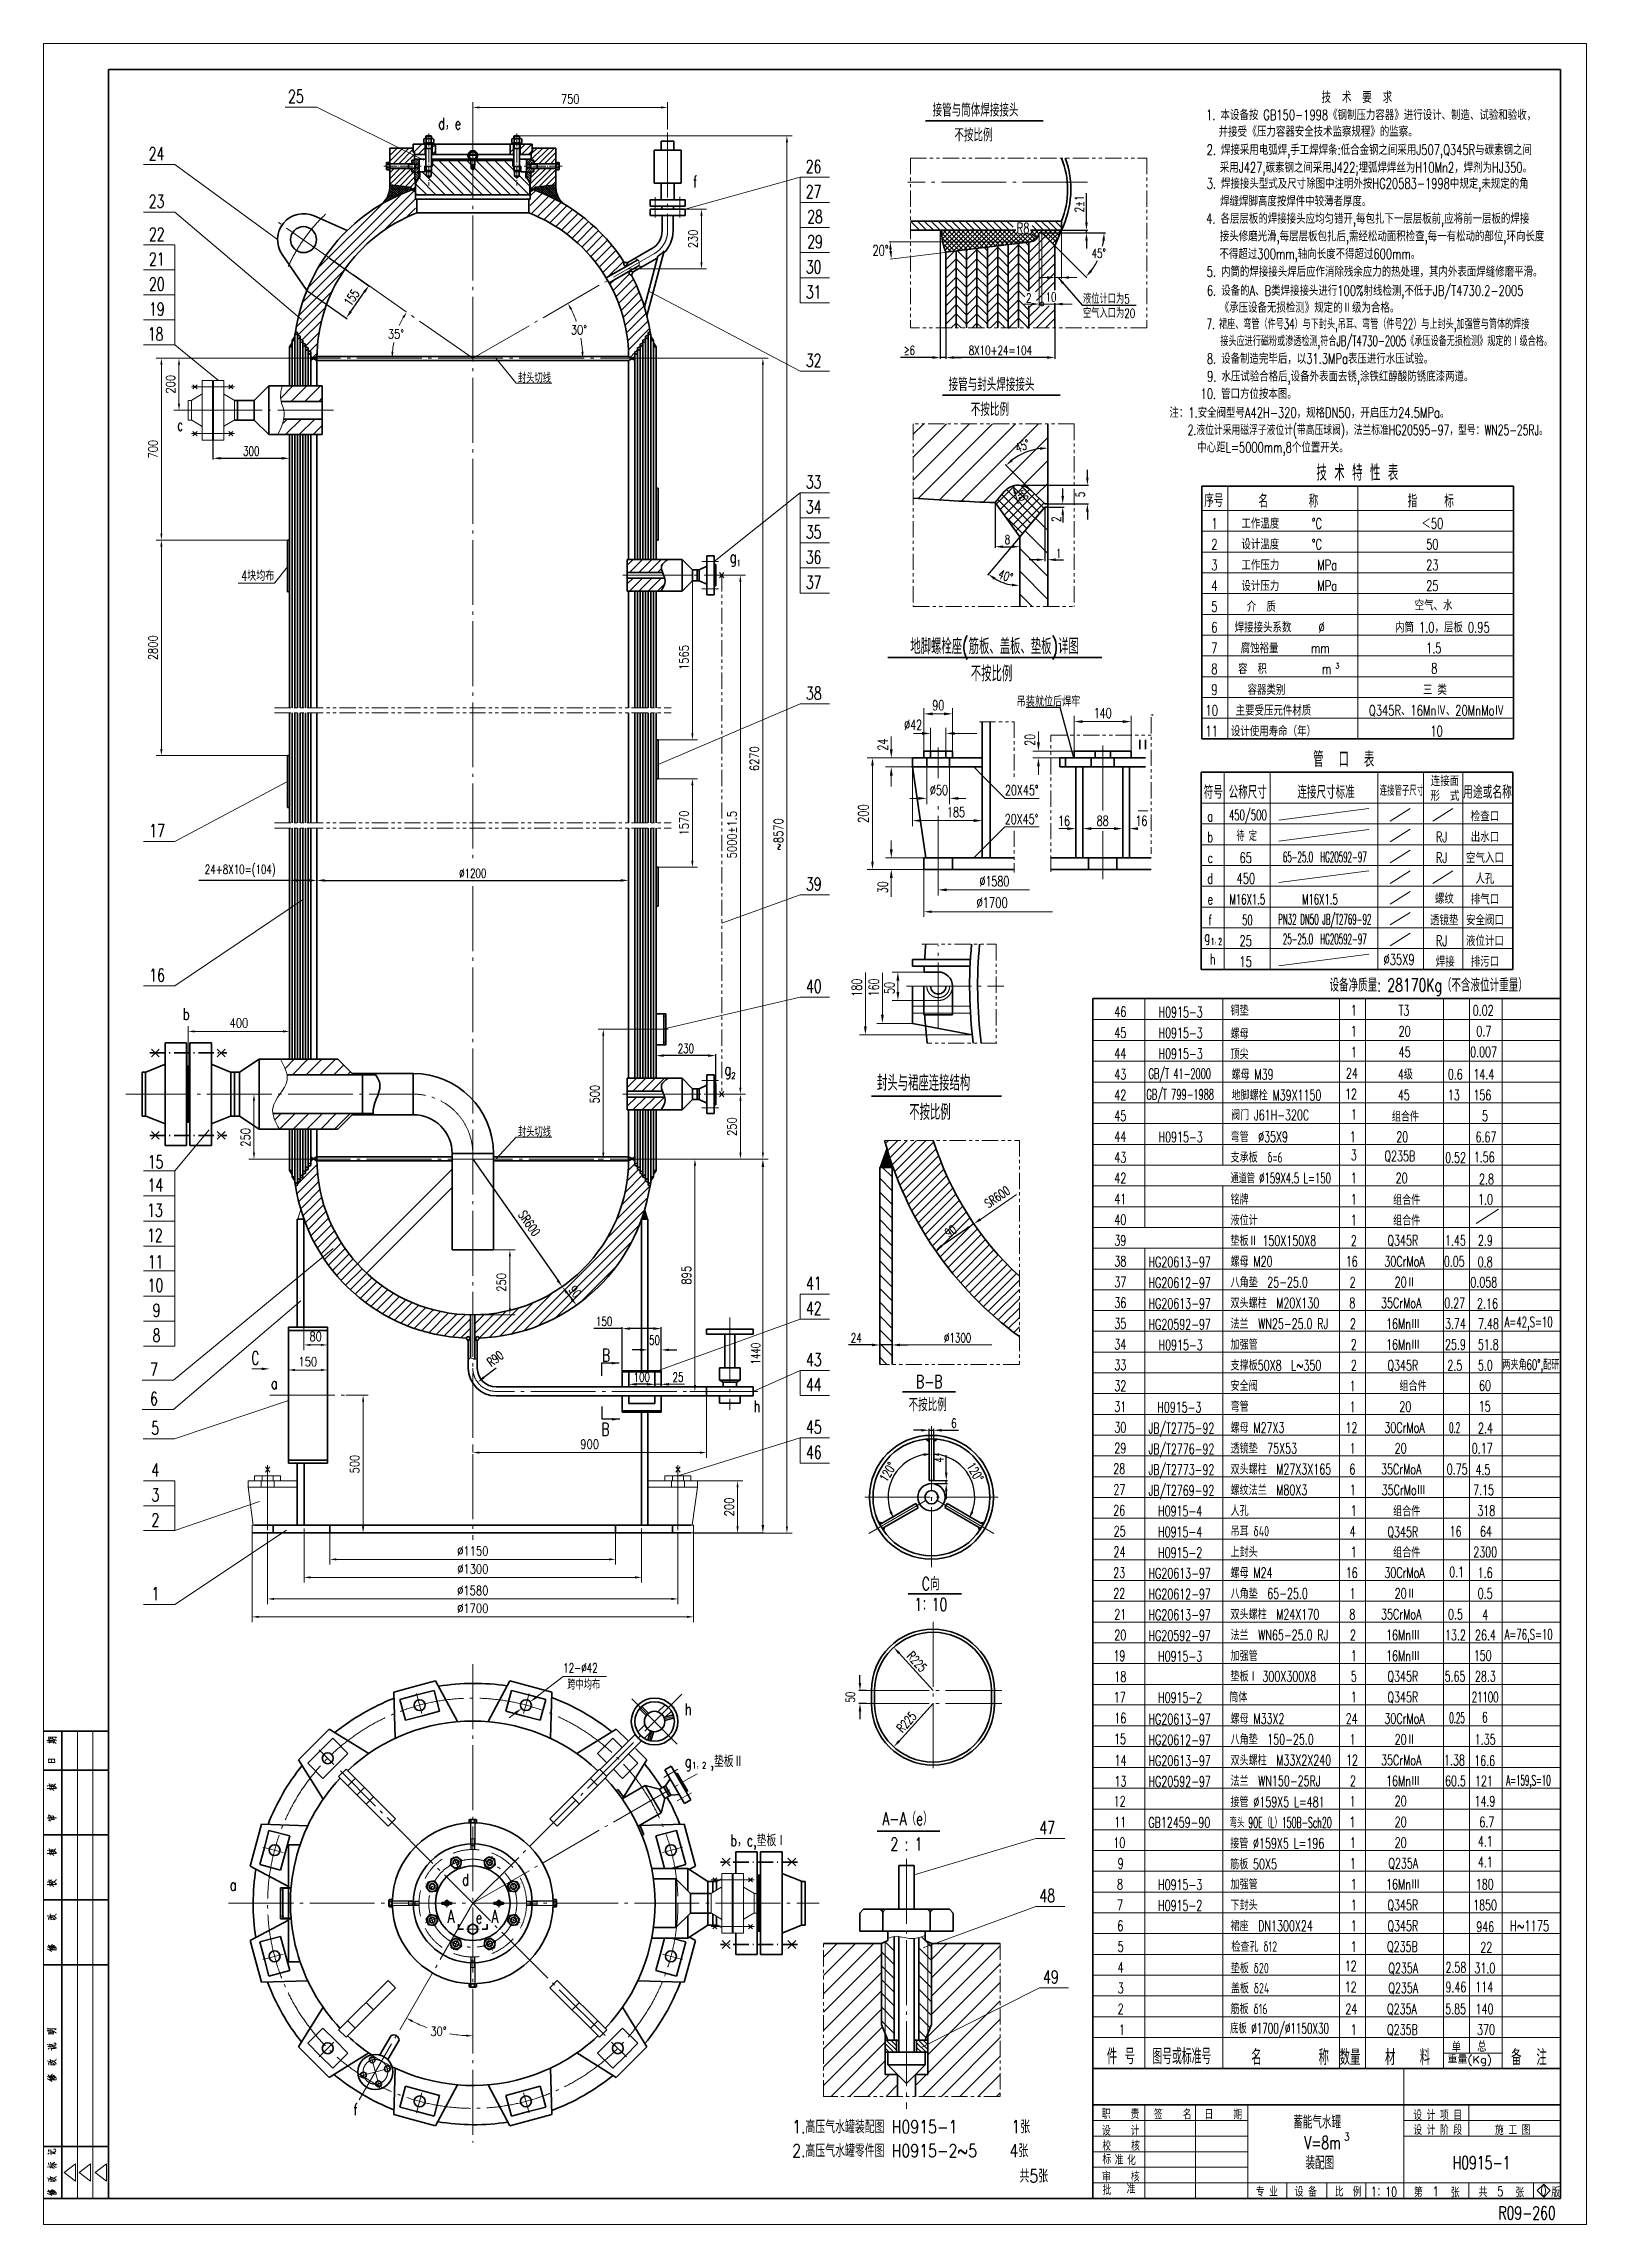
# Model space of a CAD drawing. Header units: millimetres. Extents: x -46692 to 54634, y -206081 to -6208.
# Drawn here: x 48694 to 54634, y -14608 to -6208 of the extents above; entities outside this region: 2.
import ezdxf
from ezdxf.enums import TextEntityAlignment as Align

# ---------------------------------------------------------------- set-up
doc = ezdxf.new("R2010")
doc.units = ezdxf.units.MM
doc.header["$LTSCALE"] = 100
for name, pattern in [('ACAD_ISO10W100', [18.7, 12, -3, 0.7, -3]), ('CENTER', [6.25, 5, -0.5, 0.25, -0.5]), ('DASHDOT-M', [36, 30, -3, 0, -3]), ('DASHDOT-S', [14, 10, -2, 0, -2]), ('DASHED', [5, 4, -1]), ('DIVIDE', [1.25, 0.5, -0.25, 0, -0.25, 0, -0.25]), ('HIDDEN-L', [13, 10, -3]), ('HIDDEN-M', [7, 5, -2]), ('HIDDEN-S', [3, 2, -1]), ('PHANTOM', [2.5, 1.25, -0.25, 0.25, -0.25, 0.25, -0.25])]:
    doc.linetypes.add(name, pattern=pattern)
doc.layers.get('0').update_dxf_attribs({"linetype": 'CONTINUOUS', "lineweight": 20})
doc.layers.get('DEFPOINTS').update_dxf_attribs({"linetype": 'CONTINUOUS', "lineweight": 20})
for name, color, linetype in [('$RECOVER_041021080851-26', 7, 'CONTINUOUS'), ('$RECOVER_041021080851-27', 7, 'CONTINUOUS'), ('$RECOVER_041021080851-32', 7, 'CONTINUOUS'), ('$RECOVER_041021080851-33', 7, 'CONTINUOUS')]:
    doc.layers.add(name, color=color, linetype=linetype)
for name, color, linetype, lineweight in [('1', 7, 'CONTINUOUS', 20), ('1轮廓实线层', 7, 'CONTINUOUS', 35), ('2', 4, 'CONTINUOUS', 35), ('2细线层', 4, 'CONTINUOUS', 20), ('3中心线层', 1, 'CENTER', 20), ('4', 7, 'CENTER', 20), ('4虚线层', 6, 'DASHED', 20), ('5剖面线层', 2, 'CONTINUOUS', 20), ('6', 6, 'DIVIDE', 20), ('6文字层', 3, 'CONTINUOUS', 20), ('7标注层', 4, 'CONTINUOUS', 20), ('9双点划线层', 6, 'PHANTOM', 20), ('CDR_DIM', 7, 'CONTINUOUS', 20), ('CDR_DWG1', 1, 'CONTINUOUS', 35), ('CDR_DWG3', 1, 'DASHDOT-M', 20), ('CDR_DWG5', 6, 'HIDDEN-M', 20), ('CDR_TEXT', 7, 'CONTINUOUS', 20)]:
    doc.layers.add(name, color=color, linetype=linetype, lineweight=lineweight)
doc.styles.add('HZ', font='romans.shx', dxfattribs={"width": 0.7, "bigfont": 'HZ.shx'})
doc.styles.get("Standard").update_dxf_attribs({"font": 'isocp.shx', "width": 0.707, "bigfont": 'hztxt.shx'})
doc.styles.add('TH_GBDIM', font='romans.shx', dxfattribs={"width": 0.8, "bigfont": 'gbcbig.shx'})
doc.dimstyles.get("Standard").update_dxf_attribs({"dimtxt": 0.18, "dimasz": 0.18, "dimexe": 0.18, "dimexo": 0.0625, "dimgap": 0.09, "dimtad": 0, "dimtih": 1, "dimtoh": 1, "dimdec": 4, "dimzin": 0, "dimdsep": 46, "dimtxsty": 'Standard', "dimcen": 0.09, "dimadec": 0, "dimazin": 0, "dimtfac": 1, "dimtdec": 4, "dimtofl": 0, "dimtmove": 0, "dimatfit": 3, "dimfxl": 0, "dimtolj": 1, "dimtzin": 0, "dimarcsym": 0})
doc.dimstyles.new('TH_GBDIM', dxfattribs={"dimscale": 10, "dimtxt": 3.5, "dimasz": 2.5, "dimexe": 2, "dimexo": 0, "dimgap": 1.5, "dimtad": 1, "dimdec": 1, "dimzin": 0, "dimdsep": 46, "dimtxsty": 'TH_GBDIM', "dimcen": 2.5, "dimclrd": 130, "dimclre": 130, "dimclrt": 3, "dimadec": 0, "dimazin": 0, "dimtfac": 0.714286, "dimtdec": 1, "dimtmove": 0, "dimatfit": 3, "dimfxl": 0, "dimtzin": 0, "dimlwd": -1, "dimlwe": -1, "dimarcsym": 0})
pattern_1 = [(45, (22379.25, -14508.147), (-17.960512, 17.960512), [])]
pattern_2 = [(225, (-222.38, 13069.07), (11.22532, -11.22532), [])]

msp = doc.modelspace()

# ---------------------------------------------------------------- texts
at = {"layer": '$RECOVER_041021080851-27', "style": 'HZ', "width": 0.7}
msp.add_text('吊装就位后焊牢', height=38.4615, dxfattribs=at).set_placement((52440.142, -8761.657))
at = {"style": 'HZ'}
for s, height, width, p in [('4. 各层层板的焊接接头应均匀错开,每包扎下一层层板前,应将前一层板的焊接', 40, 0.7, (53169.89, -6902.027)), ('接头修磨光滑,每层层板包扎后,需经松动面积检查,每一有松动的部位,环向长度', 40, 0.7, (53222.409, -6969.906)), ('不得超过300mm,轴向长度不得超过600mm。', 40, 0.7, (53220.964, -7038.071)), ('6. 设备的A、B类焊接接头进行100%射线检测,不低于JB/T4730.2-2005', 40, 0.7, (53172.32, -7179.491)), ('《承压设备无损检测》规定的Ⅱ级为合格。 ', 40, 0.7, (53221.753, -7244.818)), ('10. 管口方位按本图。', 40, 0.7, (53148.036, -7576.875)), ('注：1.安全阀型号A42H-320，规格DN50，开启压力24.5MPa。', 40, 0.7, (53028.151, -7649.554)), ('2.液位计采用磁浮子液位计(带高压球阀)，法兰标准HG20595-97，型号：WN25-25RJ。', 40, 0.65, (53098.605, -7716.231)), ('中心距L=5000mm,8个位置开关。', 40, 0.7, (53135.029, -7783.334)), ('         3', 20, 0.7, (53562.04, -8614.491)), ('形  式', 40, 0.7, (54033.445, -9125.272)), ('RJ', 40, 0.7, (54053.785, -9284.044)), ('RJ', 40, 0.7, (54053.785, -9364.044)), ('螺纹', 40, 0.7, (54050.611, -9521.335)), ('透镜垫', 40, 0.7, (54031.824, -9604.044)), ('RJ', 40, 0.7, (54053.785, -9684.044)), ('%%C35X9', 40, 0.7, (53852.419, -9756.081)), ('焊接', 40, 0.7, (54053.785, -9764.044)), ('A=42,S=10', 40, 0.6, (54318.784, -11152.271)), ('A=76,S=10', 40, 0.6, (54318.784, -12355.685)), ('A=159,S=10', 40, 0.5, (54325.113, -12917.576)), ('H~1175', 40, 0.7, (54339.572, -13478.147)), ('数量', 60, 0.7, (53683.665, -13994.618))]:
    msp.add_text(s, height=height, dxfattribs=dict(at, width=width)).set_placement(p)
at = {"color": 7, "linetype": 'Continuous', "style": 'HZ'}
for s, height, width, p in [('技 术 特 性 表', 60, 0.7, (53751.819, -7891.288)), ('序号', 50, 0.7, (53199.242, -7992.89)), ('指    标', 50, 0.7, (54034.699, -7994.965)), ('地脚螺栓座(筋板、盖板、垫板)详图', 60, 0.7, (52354.965, -8559.904)), ('不按比例', 60, 0.7, (52343.455, -8665.167)), ('符号', 50, 0.7, (53197.112, -9116.545)), ('用途或名称', 50, 0.6, (54252.977, -9116.127))]:
    msp.add_text(s, height=height, dxfattribs=dict(at, width=width)).set_placement(p, align=Align.CENTER)
at = {"style": 'HZ'}
for s, height, width, p in [('名      称', 50, 0.7, (53486.216, -7995.17)), ('工作温度      %%dC', 40, 0.7, (53460.635, -8076.577)), ('设计温度      %%dC', 40, 0.7, (53460.628, -8156.577)), ('工作压力       MPa', 40, 0.7, (53490.034, -8236.577)), ('设计压力       MPa', 40, 0.7, (53490.034, -8316.577)), ('介  质  ', 40, 0.7, (53401.291, -8396.577)), ('焊接接头系数     %%c', 40, 0.7, (53452.782, -8476.577)), ('腐蚀裕量      mm', 40, 0.7, (53474.042, -8556.577)), ('容  积          m ', 40, 0.7, (53481.827, -8636.577)), ('容器类别', 40, 0.7, (53401.879, -8716.577)), ('主要受压元件材质', 40, 0.7, (53428.748, -8796.577)), ('Q345R、16MnⅣ、20MnMoⅣ', 40, 0.7, (54056.491, -8796.577)), ('设计使用寿命（年）', 40, 0.7, (53428.748, -8876.577)), ('公称尺寸', 50, 0.7, (53329.947, -9116.545)), ('连接尺寸标准', 50, 0.7, (53631.285, -9116.545)), ('450/500', 40, 0.6, (53330.245, -9199.313)), ('待 定', 40, 0.6, (53325.77, -9279.313)), ('空气入口', 40, 0.7, (54243.076, -9364.044)), ('450', 40, 0.7, (53322.617, -9444.044)), ('65', 40, 0.7, (53321.932, -9364.044)), ('M16X1.5', 40, 0.6, (53328.381, -9524.044)), ('M16X1.5', 40, 0.6, (53607.733, -9524.044)), ('50', 40, 0.6, (53328.381, -9604.044)), ('PN32 DN50 JB/T2769-92', 40, 0.5, (53626.507, -9601.018)), ('安全阀口', 40, 0.7, (54243.076, -9604.044)), ('1，2', 25, 0.5, (53208.91, -9679.097)), ('25', 40, 0.7, (53321.932, -9684.044)), ('液位计口', 40, 0.7, (54243.076, -9684.044)), ('h', 40, 0.7, (53195.014, -9754.781)), ('15', 40, 0.7, (53321.932, -9764.044)), ('两夹角60%%d,配研', 40, 0.6, (54419.726, -11316.369))]:
    msp.add_text(s, height=height, dxfattribs=dict(at, width=width)).set_placement(p, align=Align.CENTER)
at = {"color": 7, "linetype": 'Continuous', "style": 'HZ'}
for s, height, width, p in [('管  口  表', 60, 0.7, (53581.961, -8994.703)), ('连接管子尺寸', 40, 0.55, (53837.735, -9104.932)), ('连接面', 40, 0.7, (54034.464, -9068.299)), ('封头与裙座连接结构', 60, 0.7, (51902.269, -10241.697)), ('不按比例', 60, 0.7, (52026.444, -10354.096))]:
    msp.add_text(s, height=height, dxfattribs=dict(at, width=width)).set_placement(p)
at = {"style": 'HZ', "width": 1.107909}
msp.add_text('重量(Kg)', height=28, dxfattribs=at).set_placement((54098.232, -13987.718), (54270.023, -13987.718), align=Align.FIT)
at = {"linetype": 'Continuous', "style": 'HZ'}
for s, height, width, p in [('职    责', 37, 0.7, (52768.082, -14202.062)), ('签    名', 37, 0.7, (52968.725, -14203.253)), ('日    期', 37, 0.7, (53163.556, -14203.253)), ('设 计 项 目', 37, 0.7, (53967.479, -14206.176)), ('1.高压气水罐装配图 H0915-1      1张', 50, 0.8, (51575.557, -14257.298)), ('设    计', 37, 0.7, (52768.362, -14265.623)), ('设 计 阶 段', 37, 0.7, (53967.479, -14263.247)), ('施 工 图', 37, 0.7, (54282.023, -14263.247)), ('2.高压气水罐零件图 H0915-2~5   4张', 50, 0.8, (51575.557, -14349.419)), ('校    核', 37, 0.7, (52769.951, -14324.548)), ('共5张', 50, 0.8, (52451.169, -14446.924)), ('审    核', 37, 0.7, (52768.824, -14443.555)), ('专 业', 37, 0.7, (53360.874, -14500.888)), ('设 备', 37, 0.7, (53510.874, -14500.888)), ('比  例', 37, 0.7, (53665.07, -14500.888)), ('1：10', 37, 0.7, (53804.184, -14500.888)), ('第', 37, 0.7, (53969.745, -14502.85)), ('1', 37, 0.7, (54042.522, -14499.446)), ('张', 37, 0.7, (54111.681, -14503.854)), ('共', 37, 0.7, (54218.958, -14502.85)), ('5', 37, 0.7, (54291.309, -14499.446)), ('张', 37, 0.7, (54360.894, -14503.854)), ('0', 37, 0.7, (54457.167, -14496.815)), ('版', 37, 0.7, (54498.447, -14502.85))]:
    msp.add_text(s, height=height, dxfattribs=dict(at, width=width)).set_placement(p)
at = {"linetype": 'HIDDEN-L', "style": 'HZ', "width": 0.7}
for s, p in [('蓄能气水罐', (53505.201, -14239.026)), ('V=8m', (53547.171, -14318.671)), ('装配图', (53552.223, -14396.561)), ('H0915-1', (54119.068, -14395.674)), ('R09-260', (54294.878, -14588.927))]:
    msp.add_text(s, height=50, dxfattribs=at).set_placement(p)
at = {"linetype": 'Continuous', "char_height": 37, "attachment_point": 1, "style": 'HZ'}
for s, insert, width in [('标', (52770.585, -14339.123), 50), ('准', (52817.859, -14341.373), 50), ('化', (52865.382, -14342.606), 50), ('批', (52770.799, -14457.411), 100), ('准', (52863.608, -14453.236), 50)]:
    msp.add_mtext(s, dxfattribs=dict(at, insert=insert, width=width))
at = {"layer": '1', "style": 'HZ', "width": 0.7}
for s, height, p in [('接管与筒体焊接接头', 50, (52116.317, -6489.155)), ('d，e', 45, (50213.083, -6538.643)), ('不按比例', 50, (52200.381, -6585.282)), ('f', 45, (51193.847, -6762.794)), ('R8', 40, (52440.29, -6938.643)), ('20%%D', 40, (51884.73, -7024.884)), ('封头切线', 35, (50519.784, -7514.472)), ('接管与封头焊接接头', 50, (52177.968, -7546.097)), ('不按比例', 50, (52263.36, -7642.224)), ('c', 45, (49207.316, -7699.55)), ('g', 45, (51335.423, -8207.68)), ('1', 25, (51362.127, -8221.081)), ('b', 45, (49229.837, -9968.962)), ('g', 45, (51314.968, -10181.539)), ('2', 25, (51341.672, -10195.874)), ('封头切线', 35, (50519.784, -10418.401)), ('C', 50, (49492.75, -11296.309)), ('B', 50, (50842.788, -11285.031)), ('B-B', 50, (52052.502, -11386.672)), ('a', 45, (49568.814, -11391.019)), ('不按比例', 50, (52023.885, -11476.001)), ('h', 45, (51427.578, -11479.205)), ('B', 50, (50840.333, -11570.513)), ('C向', 50, (52074.707, -12165.501)), ('1：10', 50, (52046.089, -12245.432)), ('12-%%C42', 35, (50694.522, -12482.023)), ('跨中均布', 35, (50709.32, -12547.506)), ('h', 45, (51162.814, -12646.218)), ('g   ,垫板Ⅱ', 45, (51162.814, -12847.063)), ('1，2', 25, (51190.421, -12852.288)), ('A-A（e）', 50, (51922.982, -13070.407)), ('b，c,垫板Ⅰ', 45, (51337.843, -13151.69)), ('2 : 1', 50, (51954.159, -13168.271)), ('d', 45, (50305.002, -13302.881)), ('a', 45, (49410.462, -13322.61)), ('A', 50, (50248.496, -13446.29)), ('e', 45, (50358.007, -13448.715)), ('A', 50, (50417.198, -13446.29)), ('f', 45, (49886.956, -14187.518))]:
    msp.add_text(s, height=height, dxfattribs=at).set_placement(p)
at = {"layer": '2细线层', "style": 'HZ', "width": 0.7}
for s, p in [('25', (49634.909, -6436.594)), ('24', (49098.244, -6657.306)), ('26', (51628.251, -6706.482)), ('23', (49098.244, -6840.889)), ('27', (51628.251, -6803.173)), ('28', (51633.708, -6899.865)), ('22', (49099.418, -6967.179)), ('29', (51633.708, -6996.556)), ('21', (49099.418, -7063.426)), ('30', (51628.251, -7093.248)), ('20', (49099.418, -7159.673)), ('31', (51628.251, -7189.939)), ('19', (49099.418, -7255.92)), ('18', (49094.676, -7352.167)), ('32', (51628.251, -7453.197)), ('33', (51628.251, -7921.192)), ('34', (51628.251, -8017.884)), ('35', (51628.251, -8114.575)), ('36', (51628.251, -8211.267)), ('37', (51628.251, -8307.958)), ('38', (51628.955, -8735.14)), ('17', (49100.537, -9264.315)), ('39', (51628.955, -9470.273)), ('16', (49100.537, -9821.376)), ('40', (51628.955, -9863.842)), ('15', (49094.439, -10540.629)), ('14', (49094.125, -10630.144)), ('13', (49091.834, -10726.835)), ('12', (49091.834, -10823.527)), ('11', (49094.439, -10926.024)), ('10', (49094.125, -11015.54)), ('41', (51628.955, -11007.853)), ('9', (49113.585, -11112.231)), ('42', (51628.955, -11104.544)), ('8', (49113.585, -11208.923)), ('43', (51628.955, -11302.407)), ('7', (49103.526, -11339.72)), ('6', (49103.526, -11452.333)), ('44', (51628.955, -11399.099)), ('5', (49107.848, -11565.934)), ('45', (51628.955, -11562.238)), ('46', (51628.955, -11658.929)), ('4', (49108.888, -11726.881)), ('3', (49108.888, -11823.128)), ('2', (49108.888, -11919.375)), ('1', (49108.888, -12203.828)), ('47', (52527.722, -13104.919)), ('48', (52527.722, -13366.47)), ('49', (52541.86, -13679.777))]:
    msp.add_text(s, height=50, dxfattribs=at).set_placement(p)
at = {"layer": '6文字层', "ltscale": 0.05, "style": 'HZ', "width": 0.67}
msp.add_text('4块均布', height=40, dxfattribs=at).set_placement((49454.342, -8277.459))
at = {"layer": 'CDR_DIM', "style": 'HZ', "width": 0.7}
for s, height, p in [('液位计口为5', 35, (52695.255, -7209.614)), ('空气入口为20', 35, (52695.255, -7264.367)), ('20X45%%d', 38.4615, (52394.824, -9103.251)), ('20X45%%d', 38.4615, (52394.327, -9214.6)), ('设备净质量: 28170Kg（不含液位计重量）', 50, (53644.631, -9859.644))]:
    msp.add_text(s, height=height, dxfattribs=at).set_placement(p)
for s, p in [('%%c42', (52041.444, -8832.297)), ('90', (52138.133, -8756.897)), ('140', (52771.433, -8786.703)), ('%%C50', (52140.789, -9083.266)), ('185', (52206.4, -9168.101)), ('16', (52622.614, -9201.677)), ('88', (52771.433, -9201.677)), ('16', (52920.253, -9201.677)), ('%%c1580', (52354.458, -9434.757))]:
    msp.add_text(s, height=38.4615, dxfattribs=at).set_placement(p, align=Align.MIDDLE)
for s, height, p in [('24', 38.4615, (51924.352, -8908.23)), ('20', 38.4615, (52491.002, -8889.991)), ('200', 40, (51849.885, -9174.151)), ('180', 38.4615, (51824.532, -9844.698)), ('160', 38.4615, (51890.128, -9843.718)), ('50', 38.4615, (51949.878, -9845.804))]:
    msp.add_text(s, height=height, rotation=90, dxfattribs=at).set_placement(p, align=Align.MIDDLE)
msp.add_text('30', height=38.4615, rotation=90, dxfattribs=at).set_placement((51924.352, -9457.524), align=Align.MIDDLE_CENTER)
msp.add_text('%%c1700', height=40, dxfattribs=at).set_placement((52345.598, -9516.974), align=Align.MIDDLE_CENTER)
at = {"layer": 'CDR_DIM', "ltscale": 0.05, "char_height": 35, "attachment_point": 5, "style": 'HZ'}
for s, insert in [('2', (52486.807, -7187.703)), ('10', (52572.207, -7183.874)), ('\\A1;%%C1300', (52212.837, -11193.332)), ('\\A1;25', (51136.085, -11344.832))]:
    msp.add_mtext(s, dxfattribs=dict(at, insert=insert))
for s, insert, rotation in [('\\A1;R6', (52462.757, -7947.325), 286.788522), ('\\A1;SR600', (52365.239, -10650.507), 34.5290209), ('\\A1;1440', (51435.483, -11254.334), 90)]:
    msp.add_mtext(s, dxfattribs=dict(at, insert=insert, rotation=rotation))
at = {"layer": 'CDR_TEXT', "style": 'HZ'}
for s, height, width, p in [('1. 本设备按 GB150-1998《钢制压力容器》进行设计、制造、试验和验收，', 40, 0.7, (53169.73, -6502.795)), ('           技  术  要  求', 43.63636, 0.7, (53363.365, -6436.771)), ('并接受', 40, 0.7, (53217.69, -6567.403)), ('《压力容器安全技术监察规程》的监察。', 40, 0.7, (53328.815, -6566.585)), ('2. 焊接采用电弧焊,手工焊焊条:低合金钢之间采用J507,Q345R与碳素钢之间', 40, 0.7, (53171.658, -6636.981)), ('采用J427,碳素钢之间采用J422;埋弧焊焊丝为H10Mn2，焊剂为HJ350。', 40, 0.7, (53222.41, -6705.207)), ('3. 焊接接头型式及尺寸除图中注明外按HG20583-1998中规定,未规定的角', 40, 0.7, (53171.811, -6766.997)), ('焊缝焊脚高度按焊件中较薄者厚度。', 40, 0.7, (53223.465, -6834.876)), ('5. 内筒的焊接接头焊后应作消除残余应力的热处理，其内外表面焊缝修磨平滑。', 40, 0.7, (53171.719, -7106.433)), ('7. 裙座、弯管（件号34）与下封头,吊耳、弯管（件号22）与上封头,加强管与筒体的焊接', 40, 0.6, (53171.938, -7307.679)), ('接头应进行磁粉或渗透检测,符合JB/T4730-2005《承压设备无损检测》规定的Ⅰ级合格。', 40, 0.6, (53224.365, -7373.332)), ('8. 设备制造完毕后，以31.3MPa表压进行水压试验。', 40, 0.7, (53172.206, -7441.46)), ('9. 水压试验合格后,设备外表面去锈,涂铁红醇酸防锈底漆两道。', 40, 0.7, (53173.276, -7509.762)), ('铜垫', 40, 0.67, (53263.627, -9952.151)), ('46', 40, 0.67, (52816.291, -9957.201)), ('H0915-3', 40, 0.67, (52986.55, -9958.875)), ('1', 40, 0.67, (53726.727, -9952.151)), ('1', 40, 0.67, (53726.727, -10032.151)), ('T3', 40, 0.67, (53910.857, -9952.151)), ('20', 40, 0.67, (53910.857, -10032.151)), ('0.02', 40, 0.67, (54196.335, -9952.151)), ('0.7', 40, 0.67, (54210.145, -10032.151)), ('45', 40, 0.67, (52816.291, -10038.147)), ('44', 40, 0.67, (52816.291, -10118.147)), ('H0915-3', 40, 0.67, (52986.55, -10038.875)), ('H0915-3', 40, 0.67, (52986.55, -10118.875)), ('螺母', 40, 0.67, (53263.627, -10041.083)), ('顶尖', 40, 0.67, (53263.627, -10120.127)), ('1', 40, 0.67, (53727.451, -10112.151)), ('45', 40, 0.67, (53910.857, -10112.151)), ('0.007', 40, 0.67, (54186.269, -10112.151)), ('43', 40, 0.67, (52816.291, -10198.147)), ('GB/T 41-2000', 40, 0.58, (52947.84, -10195.776)), ('螺母 M39', 40, 0.67, (53267.426, -10198.593)), ('24', 40, 0.67, (53707.773, -10194.196)), ('4级', 40, 0.67, (53907.741, -10198.128)), ('0.6', 40, 0.67, (54100.29, -10198.176)), ('14.4', 40, 0.67, (54198.691, -10198.176)), ('42', 40, 0.67, (52816.291, -10278.147)), ('GB/T 799-1988', 40, 0.58, (52939.496, -10275.776)), ('地脚螺栓 M39X1150', 40, 0.67, (53267.426, -10278.593)), ('12', 40, 0.67, (53704.636, -10274.196)), ('45', 40, 0.67, (53907.741, -10278.128)), ('13', 40, 0.67, (54100.29, -10278.176)), ('156', 40, 0.67, (54198.691, -10278.176)), ('45', 40, 0.67, (52816.291, -10358.147)), ('阀门 J61H-320C', 40, 0.67, (53265.722, -10355.027)), ('1', 40, 0.67, (53727.451, -10352.197)), ('组合件', 40, 0.67, (53884.733, -10360.943)), ('5', 40, 0.67, (54232.097, -10358.093)), ('44', 40, 0.67, (52816.291, -10438.147)), ('H0915-3', 40, 0.67, (52986.55, -10439.821)), ('弯管  %%C35X9 ', 40, 0.67, (53263.627, -10439.093)), ('1', 40, 0.67, (53722.487, -10439.093)), ('20', 40, 0.67, (53901.544, -10439.093)), ('6.67', 40, 0.67, (54206.964, -10439.646)), ('43', 40, 0.67, (52816.291, -10518.147)), ('支承板  δ=6', 40, 0.67, (53263.627, -10518.147)), ('3', 40, 0.67, (53726.727, -10509.001)), ('Q235B', 40, 0.67, (53856.29, -10512.844)), ('0.52', 40, 0.67, (54090.002, -10519.093)), ('1.56', 40, 0.67, (54200.058, -10517.042)), ('42', 40, 0.67, (52816.291, -10598.147)), ('通道管 %%C159X4.5 L=150', 40, 0.6, (53263.627, -10598.147)), ('1', 40, 0.67, (53726.727, -10598.147)), ('20', 40, 0.67, (53899.282, -10597.837)), ('2.8', 40, 0.67, (54220.48, -10601.86)), ('41', 40, 0.67, (52816.291, -10678.147)), ('铭牌', 40, 0.67, (53263.627, -10680.038)), ('1', 40, 0.67, (53726.727, -10680.038)), ('组合件', 40, 0.67, (53889.538, -10681.755)), ('1.0', 40, 0.67, (54216.648, -10679.76)), ('40', 40, 0.67, (52816.291, -10758.147)), ('液位计', 40, 0.67, (53263.627, -10760.038)), ('1', 40, 0.67, (53726.727, -10760.038)), ('组合件', 40, 0.67, (53889.538, -10760.81)), ('39', 40, 0.67, (52816.291, -10838.147)), ('垫板Ⅱ 150X150X8', 40, 0.67, (53263.627, -10839.093)), ('2', 40, 0.67, (53726.727, -10839.093)), ('Q345R', 40, 0.67, (53867.907, -10838.147)), ('1.45', 40, 0.67, (54089.168, -10838.147)), ('2.9', 40, 0.67, (54215.839, -10838.147)), ('38', 40, 0.67, (52816.291, -10918.147)), ('HG20613-97', 40, 0.67, (52947.647, -10921.219)), ('螺母 M20', 40, 0.67, (53263.627, -10919.093)), ('16', 40, 0.67, (53707.321, -10919.093)), ('30CrMoA', 40, 0.67, (53855.954, -10918.783)), ('0.05', 40, 0.67, (54084.864, -10919.093)), ('0.8', 40, 0.67, (54215.106, -10921.28)), ('37', 40, 0.67, (52816.291, -10998.147)), ('HG20612-97', 40, 0.67, (52947.647, -11001.219)), ('八角垫  25-25.0', 40, 0.67, (53263.627, -10999.093)), ('2', 40, 0.67, (53722.189, -10999.093)), ('20Ⅱ', 40, 0.67, (53895.7, -10998.783)), ('0.058', 40, 0.67, (54186.903, -10999.093)), ('36', 40, 0.67, (52816.291, -11078.147)), ('HG20613-97', 40, 0.67, (52947.647, -11081.219)), ('双头螺柱  M20X130', 40, 0.67, (53263.627, -11079.093)), ('8', 40, 0.67, (53721.242, -11079.093)), ('35CrMoA', 40, 0.67, (53843.427, -11078.783)), ('0.27', 40, 0.67, (54086.432, -11079.093)), ('2.16', 40, 0.67, (54212.744, -11081.28)), ('35', 40, 0.67, (52816.291, -11158.147)), ('HG20592-97', 40, 0.67, (52947.647, -11161.219)), ('法兰  WN25-25.0 RJ', 40, 0.67, (53263.627, -11159.093)), ('2', 40, 0.67, (53723.233, -11159.093)), ('16MnⅢ', 40, 0.67, (53862.747, -11159.093)), ('3.74', 40, 0.67, (54089.168, -11159.093)), ('7.48', 40, 0.67, (54216.326, -11159.093)), ('34', 40, 0.67, (52816.291, -11238.147)), ('H0915-3', 40, 0.67, (52986.55, -11240.767)), ('加强管', 40, 0.67, (53263.627, -11239.093)), ('2', 40, 0.67, (53726.727, -11239.093)), ('16MnⅢ', 40, 0.67, (53862.747, -11239.093)), ('25.9', 40, 0.67, (54089.168, -11239.093)), ('51.8', 40, 0.67, (54215.839, -11239.093)), ('33', 40, 0.67, (52816.391, -11317.674)), ('支撑板50X8  L~350', 40, 0.67, (53263.627, -11319.093)), ('2', 40, 0.67, (53726.727, -11319.093)), ('Q345R', 40, 0.67, (53867.907, -11319.093)), ('2.5', 40, 0.67, (54098.707, -11319.093)), ('5.0', 40, 0.67, (54215.839, -11319.093)), ('32', 40, 0.67, (52816.291, -11398.147)), ('安全阀', 40, 0.67, (53263.627, -11398.147)), ('1', 40, 0.67, (53722.189, -11399.093)), ('组合件', 40, 0.67, (53913.824, -11398.147)), ('60', 40, 0.67, (54220.11, -11397.042)), ('31', 40, 0.67, (52816.291, -11478.147)), ('H0915-3', 40, 0.67, (52981.548, -11480.767)), ('弯管', 40, 0.67, (53263.627, -11478.147)), ('1', 40, 0.67, (53722.189, -11479.093)), ('20', 40, 0.67, (53913.824, -11478.147)), ('15', 40, 0.67, (54219.427, -11477.042)), ('30', 40, 0.67, (52816.291, -11558.147)), ('JB/T2775-92', 40, 0.67, (52947.647, -11561.219)), ('螺母 M27X3', 40, 0.67, (53263.627, -11559.093)), ('12', 40, 0.67, (53706.26, -11559.093)), ('30CrMoA', 40, 0.67, (53855.954, -11558.783)), ('0.2', 40, 0.5, (54105.066, -11559.093)), ('2.4', 40, 0.67, (54216.508, -11561.28)), ('29', 40, 0.67, (52816.291, -11638.147)), ('JB/T2776-92', 40, 0.67, (52947.647, -11641.219)), ('JB/T2773-92', 40, 0.67, (52947.647, -11721.219)), ('双头螺柱  M27X3X165', 40, 0.67, (53263.627, -11719.093)), ('透镜垫  75X53', 40, 0.67, (53263.627, -11639.093)), ('1', 40, 0.67, (53722.189, -11639.093)), ('20', 40, 0.67, (53895.7, -11638.783)), ('0.17', 40, 0.67, (54192.495, -11639.093)), ('28', 40, 0.67, (52811.986, -11717.674)), ('27', 40, 0.67, (52812.736, -11798.147)), ('JB/T2769-92', 40, 0.67, (52947.647, -11801.219)), ('螺纹法兰  M80X3', 40, 0.67, (53263.627, -11799.093)), ('6', 40, 0.67, (53721.242, -11719.093)), ('1', 40, 0.67, (53723.233, -11799.093)), ('35CrMoA', 40, 0.67, (53843.427, -11718.783)), ('35CrMoⅢ', 40, 0.67, (53845.54, -11799.093)), ('0.75', 40, 0.67, (54095.97, -11719.093)), ('7.15', 40, 0.67, (54197.831, -11799.093)), ('4.5', 40, 0.67, (54206.785, -11721.28)), ('26', 40, 0.67, (52811.986, -11877.674)), ('H0915-4', 40, 0.67, (52984.457, -11880.767)), ('人孔', 40, 0.67, (53263.627, -11879.093)), ('1', 40, 0.67, (53726.727, -11879.093)), ('组合件', 40, 0.67, (53889.538, -11880.81)), ('318', 40, 0.67, (54213.782, -11879.093)), ('25', 40, 0.67, (52813.447, -11958.147)), ('H0915-4', 40, 0.67, (52984.457, -11960.767)), ('吊耳 δ40', 40, 0.67, (53263.627, -11958.147)), ('4', 40, 0.67, (53722.487, -11959.093)), ('Q345R', 40, 0.67, (53867.907, -11960.81)), ('16', 40, 0.67, (54106.96, -11959.093)), ('64', 40, 0.67, (54224.092, -11959.093)), ('24', 40, 0.67, (52812.991, -12037.674)), ('H0915-2', 40, 0.67, (52984.457, -12040.767)), ('上封头', 40, 0.67, (53263.627, -12038.147)), ('1', 40, 0.67, (53726.727, -12038.147)), ('组合件', 40, 0.67, (53889.538, -12039.864)), ('2300', 40, 0.67, (54198.157, -12038.147)), ('23', 40, 0.67, (52811.836, -12118.147)), ('HG20613-97', 40, 0.67, (52947.647, -12120.273)), ('螺母 M24', 40, 0.67, (53263.627, -12118.147)), ('16', 40, 0.67, (53707.321, -12118.147)), ('30CrMoA', 40, 0.67, (53855.954, -12117.837)), ('0.1', 40, 0.67, (54105.561, -12115.022)), ('1.6', 40, 0.67, (54215.106, -12118.123)), ('22', 40, 0.67, (52811.986, -12197.674)), ('HG20612-97', 40, 0.67, (52947.647, -12200.273)), ('八角垫  65-25.0', 40, 0.67, (53263.627, -12198.147)), ('1', 40, 0.67, (53722.189, -12198.147)), ('20Ⅱ', 40, 0.67, (53895.7, -12197.837)), ('0.5', 40, 0.67, (54215.485, -12198.147)), ('21', 40, 0.67, (52816.291, -12278.147)), ('HG20613-97', 40, 0.67, (52947.647, -12280.273)), ('双头螺柱  M24X170', 40, 0.67, (53263.627, -12278.147)), ('8', 40, 0.67, (53721.242, -12278.147)), ('35CrMoA', 40, 0.67, (53843.427, -12277.837)), ('0.5', 40, 0.67, (54100.659, -12278.147)), ('4', 40, 0.67, (54232.663, -12280.334)), ('20', 40, 0.67, (52816.291, -12358.147)), ('HG20592-97', 40, 0.67, (52947.647, -12360.273)), ('法兰  WN65-25.0 RJ', 40, 0.67, (53263.627, -12358.147)), ('2', 40, 0.67, (53723.233, -12358.147)), ('16MnⅢ', 40, 0.67, (53862.747, -12358.147)), ('13.2', 40, 0.67, (54089.168, -12358.147)), ('26.4', 40, 0.67, (54204.944, -12358.147)), ('19', 40, 0.67, (52812.634, -12438.147)), ('H0915-3', 40, 0.67, (52984.457, -12439.821)), ('加强管', 40, 0.67, (53263.627, -12438.147)), ('1', 40, 0.67, (53726.727, -12438.147)), ('16MnⅢ', 40, 0.67, (53862.747, -12438.147)), ('150', 40, 0.67, (54200.058, -12437.042)), ('18', 40, 0.67, (52816.291, -12518.147)), ('垫板Ⅰ 300X300X8', 40, 0.67, (53263.627, -12517.201)), ('5', 40, 0.67, (53726.727, -12517.201)), ('Q345R', 40, 0.67, (53867.907, -12517.201)), ('5.65', 40, 0.67, (54087.63, -12517.201)), ('28.3', 40, 0.67, (54204.528, -12517.201)), ('17', 40, 0.67, (52814.289, -12598.147)), ('H0915-2', 40, 0.67, (52984.457, -12598.875)), ('筒体', 40, 0.67, (53258.854, -12597.201)), ('1', 40, 0.67, (53726.727, -12597.201)), ('Q345R', 40, 0.67, (53867.907, -12597.201)), ('21100', 40, 0.6, (54192.495, -12597.201)), ('16', 40, 0.67, (52816.291, -12678.147)), ('HG20613-97', 40, 0.67, (52947.647, -12682.164)), ('螺母 M33X2', 40, 0.67, (53263.627, -12680.038)), ('24', 40, 0.67, (53707.321, -12680.038)), ('30CrMoA', 40, 0.67, (53855.954, -12679.728)), ('0.25', 40, 0.5, (54105.636, -12676.913)), ('6', 40, 0.67, (54231.254, -12674.672)), ('15', 40, 0.67, (52815.28, -12758.147)), ('HG20612-97', 40, 0.67, (52947.647, -12762.164)), ('八角垫  150-25.0', 40, 0.67, (53263.627, -12760.038)), ('1', 40, 0.67, (53722.189, -12760.038)), ('20Ⅱ', 40, 0.67, (53895.7, -12759.728)), ('1.35', 40, 0.67, (54203.659, -12760.038)), ('14', 40, 0.67, (52816.874, -12841.409)), ('HG20613-97', 40, 0.67, (52947.647, -12842.164)), ('双头螺柱  M33X2X240', 40, 0.67, (53263.627, -12840.038)), ('12', 40, 0.67, (53708.661, -12840.038)), ('35CrMoA', 40, 0.67, (53843.427, -12839.728)), ('1.38', 40, 0.67, (54085.427, -12840.038)), ('16.6', 40, 0.67, (54201.915, -12842.225)), ('13', 40, 0.67, (52816.874, -12921.409)), ('HG20592-97', 40, 0.67, (52947.647, -12922.164)), ('法兰  WN150-25RJ', 40, 0.67, (53263.627, -12920.038)), ('2', 40, 0.67, (53723.233, -12920.038)), ('16MnⅢ', 40, 0.67, (53862.747, -12920.038)), ('60.5', 40, 0.67, (54089.168, -12920.038)), ('121', 40, 0.67, (54204.944, -12920.038)), ('12', 40, 0.67, (52813.648, -12998.147)), ('接管 %%C159X5 L=481', 40, 0.67, (53263.351, -13000.698)), ('1', 40, 0.67, (53722.189, -12998.147)), ('20', 40, 0.67, (53895.7, -12997.837)), ('14.9', 40, 0.67, (54202.99, -12998.147)), ('11', 40, 0.67, (52816.291, -13078.147)), ('GB12459-90', 40, 0.67, (52947.044, -13079.821)), ('弯头 90E（L）150B-Sch20', 40, 0.55, (53259.751, -13080.085)), ('1', 40, 0.67, (53721.242, -13078.147)), ('20', 40, 0.67, (53895.7, -13077.837)), ('6.7', 40, 0.67, (54221.91, -13078.147)), ('10', 40, 0.67, (52812.487, -13158.147)), ('接管 %%c159X5 L=196', 40, 0.67, (53262.214, -13160.305)), ('1', 40, 0.67, (53723.233, -13158.147)), ('20', 40, 0.67, (53895.7, -13157.837)), ('4.1', 40, 0.67, (54216.01, -13152.817)), ('9', 40, 0.67, (52829.067, -13238.147)), ('筋板 50X5', 40, 0.67, (53262.214, -13240.305)), ('1', 40, 0.67, (53723.233, -13238.147)), ('Q235A', 40, 0.67, (53871.145, -13237.163)), ('4.1', 40, 0.67, (54216.01, -13232.817)), ('8', 40, 0.67, (52826.733, -13318.147)), ('H0915-3', 40, 0.67, (52984.457, -13319.821)), ('加强管', 40, 0.67, (53263.627, -13318.147)), ('下封头', 40, 0.67, (53263.627, -13398.147)), ('1', 40, 0.67, (53726.727, -13318.147)), ('16MnⅢ', 40, 0.67, (53862.747, -13318.147)), ('180', 40, 0.67, (54208.122, -13318.147)), ('7', 40, 0.67, (52826.733, -13398.147)), ('6', 40, 0.67, (52827.705, -13478.147)), ('H0915-2', 40, 0.67, (52984.457, -13399.821)), ('裙座  DN1300X24', 40, 0.67, (53263.627, -13478.147)), ('1', 40, 0.67, (53726.727, -13398.147)), ('1', 40, 0.67, (53726.727, -13478.147)), ('Q345R', 40, 0.67, (53867.907, -13398.147)), ('Q345R', 40, 0.67, (53867.907, -13478.147)), ('1850', 40, 0.67, (54197.841, -13398.147)), ('5', 40, 0.67, (52829.293, -13558.147)), ('检查孔 δ12', 40, 0.67, (53266.75, -13558.147)), ('1', 40, 0.67, (53726.727, -13558.147)), ('Q235B', 40, 0.67, (53866.136, -13558.147)), ('946', 40, 0.67, (54209.671, -13481.86)), ('22', 40, 0.67, (54225.256, -13560.545)), ('4', 40, 0.67, (52829.293, -13638.147)), ('垫板 δ20', 40, 0.67, (53264.365, -13641.028)), ('12', 40, 0.67, (53703.248, -13633.335)), ('Q235A', 40, 0.67, (53871.145, -13641.028)), ('2.58', 40, 0.67, (54091.335, -13638.392)), ('31.0', 40, 0.67, (54202.643, -13641.028)), ('3', 40, 0.67, (52829.293, -13718.147)), ('盖板 δ24', 40, 0.67, (53264.735, -13718.554)), ('12', 40, 0.67, (53703.248, -13713.796)), ('Q235A', 40, 0.67, (53871.145, -13717.163)), ('9.46', 40, 0.67, (54091.221, -13713.877)), ('114', 40, 0.67, (54206.085, -13713.877)), ('2', 40, 0.67, (52829.293, -13798.147)), ('筋板 δ16', 40, 0.67, (53263.627, -13798.147)), ('24', 40, 0.67, (53705.916, -13798.147)), ('Q235A', 40, 0.67, (53866.136, -13798.147)), ('5.85', 40, 0.67, (54090.144, -13798.147)), ('140', 40, 0.67, (54207.224, -13798.147)), ('1', 40, 0.67, (52833.96, -13878.147)), ('底板 %%C1700/%%C1150X30', 40, 0.62, (53261.688, -13872.87)), ('1', 40, 0.67, (53726.727, -13878.147)), ('Q235B', 40, 0.67, (53866.136, -13878.147)), ('370', 40, 0.67, (54212.637, -13878.147)), ('件 号', 60, 0.7, (52787.2, -13991.235)), ('图号或标准号', 60, 0.6, (52962.707, -13991.235)), ('名       称', 60, 0.7, (53343.466, -13994.618)), ('材   料', 60, 0.7, (53858.554, -13994.618)), ('单', 40, 0.67, (54115.439, -13944.798)), ('总', 40, 0.67, (54213.939, -13943.298)), ('备  注', 60, 0.7, (54344.003, -13994.618)), ('3', 30, 0.86, (53700.339, -14285.533))]:
    msp.add_text(s, height=height, dxfattribs=dict(at, width=width)).set_placement(p)
at = {"layer": 'CDR_TEXT', "style": 'HZ', "width": 0.7}
for s, p in [('1 ', (53211.247, -8076.577)), ('＜50', (54040.594, -8076.577)), ('2 ', (53211.247, -8156.577)), ('50', (54040.594, -8156.577)), ('3 ', (53211.247, -8236.577)), ('23', (54040.594, -8236.577)), ('4 ', (53211.247, -8316.577)), ('25', (54040.594, -8316.577)), ('5 ', (53211.247, -8396.577)), ('空气、水', (54045.394, -8391.674)), ('6 ', (53211.247, -8476.577)), ('内筒 1.0，层板 0.95', (54079.133, -8476.577)), ('7 ', (53211.247, -8556.577)), ('1.5', (54045.88, -8556.577)), ('8 ', (53211.247, -8636.577)), ('8', (54047.788, -8634.46)), ('9 ', (53211.247, -8716.577)), ('三 类', (54050.443, -8716.577)), ('10', (53191.197, -8796.577)), ('11', (53191.197, -8876.577)), ('10', (54056.491, -8876.577)), ('a', (53185.476, -9204.044)), ('检查口', (54243.076, -9204.044)), ('出水口', (54243.076, -9284.044)), ('b', (53185.476, -9284.044)), ('d', (53185.476, -9444.044)), ('c', (53185.476, -9364.044)), ('人孔', (54243.076, -9444.044)), ('排气口', (54243.076, -9524.044)), ('e', (53185.476, -9524.044)), ('f', (53185.476, -9604.044)), ('g', (53173.581, -9666.784)), ('排污口', (54243.076, -9764.044))]:
    msp.add_text(s, height=40, dxfattribs=at).set_placement(p, align=Align.CENTER)
at = {"layer": 'CDR_TEXT', "ltscale": 0.4, "style": 'HZ', "width": 0.5}
for s, p in [('65-25.0  HG20592-97', (53626.507, -9361.178)), ('25-25.0  HG20592-97', (53626.507, -9677.068))]:
    msp.add_text(s, height=40, dxfattribs=at).set_placement(p, align=Align.CENTER)

# ---------------------------------------------------------------- blocks, each defined once
blk = doc.blocks.new('*D12')
at = {"layer": '7标注层', "color": 130, "ltscale": 0.05}
for p, q in [((51059.5, -9039.7), (51211.6, -9039.7)), ((51191.6, -9064.7), (51191.6, -9355.9)), ((51059.5, -9380.9), (51211.6, -9380.9))]:
    blk.add_line(p, q, dxfattribs=at)
for points in [[(51187.4, -9064.7), (51195.8, -9064.7), (51191.6, -9039.7)], [(51187.4, -9355.9), (51195.8, -9355.9), (51191.6, -9380.9)]]:
    blk.add_solid(points, dxfattribs=at)
at = {"layer": 'DEFPOINTS', "color": 0, "ltscale": 0.05}
for p in [(51059.5, -9039.7), (51059.5, -9380.9), (51191.6, -9380.9)]:
    blk.add_point(p, dxfattribs=at)
at = {"layer": '7标注层', "color": 3, "ltscale": 0.05, "insert": (51159.1, -9210.3), "char_height": 35, "attachment_point": 5, "rotation": 90, "style": 'TH_GBDIM'}
blk.add_mtext('1570{}{}', dxfattribs=at)
blk = doc.blocks.new('*D13')
at = {"layer": '7标注层', "color": 130, "ltscale": 0.05}
for p, q in [((51191.6, -8255.8), (51171.6, -8255.8)), ((51191.6, -8280.8), (51191.6, -8864.7)), ((51059.5, -8889.7), (51211.6, -8889.7))]:
    blk.add_line(p, q, dxfattribs=at)
for points in [[(51187.4, -8280.8), (51195.8, -8280.8), (51191.6, -8255.8)], [(51187.4, -8864.7), (51195.8, -8864.7), (51191.6, -8889.7)]]:
    blk.add_solid(points, dxfattribs=at)
at = {"layer": 'DEFPOINTS', "color": 0, "ltscale": 0.05}
for p in [(51191.6, -8255.8), (51059.5, -8889.7), (51191.6, -8889.7)]:
    blk.add_point(p, dxfattribs=at)
at = {"layer": '7标注层', "color": 3, "ltscale": 0.05, "insert": (51159.1, -8572.8), "char_height": 35, "attachment_point": 5, "rotation": 90, "style": 'TH_GBDIM'}
blk.add_mtext('1565{}{}', dxfattribs=at)
blk = doc.blocks.new('*D58')
at = {"layer": '7标注层', "color": 130, "ltscale": 0.05}
for p, q in [((51211, -11744.7), (51385.5, -11744.7)), ((51365.5, -11769.7), (51365.5, -11919.7)), ((51196, -11944.7), (51385.5, -11944.7))]:
    blk.add_line(p, q, dxfattribs=at)
for points in [[(51361.3, -11769.7), (51369.7, -11769.7), (51365.5, -11744.7)], [(51361.3, -11919.7), (51369.7, -11919.7), (51365.5, -11944.7)]]:
    blk.add_solid(points, dxfattribs=at)
at = {"layer": 'DEFPOINTS', "color": 0, "ltscale": 0.05}
for p in [(51211, -11744.7), (51196, -11944.7), (51365.5, -11944.7)]:
    blk.add_point(p, dxfattribs=at)
at = {"layer": '7标注层', "color": 3, "ltscale": 0.05, "insert": (51333, -11844.7), "char_height": 35, "attachment_point": 5, "rotation": 90, "style": 'TH_GBDIM'}
blk.add_mtext('200', dxfattribs=at)
blk = doc.blocks.new('*D62')
at = {"layer": '7标注层', "color": 130, "ltscale": 0.05}
for p, q in [((49796, -11944.7), (49796, -12066.6)), ((50896, -11944.7), (50896, -12066.6)), ((49821, -12046.6), (50871, -12046.6))]:
    blk.add_line(p, q, dxfattribs=at)
for points in [[(49821, -12042.4), (49821, -12050.7), (49796, -12046.6)], [(50871, -12042.4), (50871, -12050.7), (50896, -12046.6)]]:
    blk.add_solid(points, dxfattribs=at)
at = {"layer": 'DEFPOINTS', "color": 0, "ltscale": 0.05}
for p in [(49796, -11944.7), (50896, -11944.7), (50896, -12046.6)]:
    blk.add_point(p, dxfattribs=at)
at = {"layer": '7标注层', "color": 3, "ltscale": 0.05, "insert": (50346, -12014.1), "char_height": 35, "attachment_point": 5, "style": 'TH_GBDIM'}
blk.add_mtext('%%c1150', dxfattribs=at)
blk = doc.blocks.new('*D64')
at = {"layer": '7标注层', "color": 130, "ltscale": 0.05}
for p, q in [((49250.5, -10162.7), (49250.5, -9993)), ((49640.5, -10045.5), (49640.5, -9993)), ((49275.5, -10013), (49615.5, -10013))]:
    blk.add_line(p, q, dxfattribs=at)
for points in [[(49275.5, -10008.9), (49275.5, -10017.2), (49250.5, -10013)], [(49615.5, -10008.9), (49615.5, -10017.2), (49640.5, -10013)]]:
    blk.add_solid(points, dxfattribs=at)
at = {"layer": 'DEFPOINTS', "color": 0, "ltscale": 0.05}
for p in [(49640.5, -10013), (49640.5, -10045.5), (49250.5, -10162.7)]:
    blk.add_point(p, dxfattribs=at)
at = {"layer": '7标注层', "color": 3, "ltscale": 0.05, "insert": (49445.5, -9980.5), "char_height": 35, "attachment_point": 5, "style": 'TH_GBDIM'}
blk.add_mtext('{400}{}{}', dxfattribs=at)
blk = doc.blocks.new('*D65')
at = {"layer": '7标注层', "color": 130, "ltscale": 0.05}
for p, q in [((49857.4, -11414.7), (49943.7, -11414.7)), ((49923.7, -11439.7), (49923.7, -11919.7)), ((49796, -11944.7), (49943.7, -11944.7))]:
    blk.add_line(p, q, dxfattribs=at)
for points in [[(49919.6, -11439.7), (49927.9, -11439.7), (49923.7, -11414.7)], [(49919.6, -11919.7), (49927.9, -11919.7), (49923.7, -11944.7)]]:
    blk.add_solid(points, dxfattribs=at)
at = {"layer": 'DEFPOINTS', "color": 0, "ltscale": 0.05}
for p in [(49857.4, -11414.7), (49796, -11944.7), (49923.7, -11944.7)]:
    blk.add_point(p, dxfattribs=at)
at = {"layer": '7标注层', "color": 3, "ltscale": 0.05, "insert": (49891.2, -11679.7), "char_height": 35, "attachment_point": 5, "rotation": 90, "style": 'TH_GBDIM'}
blk.add_mtext('500', dxfattribs=at)
blk = doc.blocks.new('*D66')
at = {"layer": '7标注层', "color": 130, "ltscale": 0.05}
for p, q in [((49496, -11944.7), (49496, -12288.1)), ((51196, -11944.7), (51196, -12288.1)), ((49521, -12268.1), (51171, -12268.1))]:
    blk.add_line(p, q, dxfattribs=at)
for points in [[(49521, -12263.9), (49521, -12272.2), (49496, -12268.1)], [(51171, -12263.9), (51171, -12272.2), (51196, -12268.1)]]:
    blk.add_solid(points, dxfattribs=at)
at = {"layer": 'DEFPOINTS', "color": 0, "ltscale": 0.05}
for p in [(49496, -11944.7), (51196, -11944.7), (51196, -12268.1)]:
    blk.add_point(p, dxfattribs=at)
at = {"layer": '7标注层', "color": 3, "ltscale": 0.05, "insert": (50346, -12235.6), "char_height": 35, "attachment_point": 5, "style": 'TH_GBDIM'}
blk.add_mtext('%%C1700', dxfattribs=at)
blk = doc.blocks.new('*D67')
at = {"layer": '7标注层', "color": 130, "ltscale": 0.05}
for p, q in [((49556, -11944.7), (49556, -12219)), ((51136, -11944.7), (51136, -12219)), ((49581, -12199), (51111, -12199))]:
    blk.add_line(p, q, dxfattribs=at)
for points in [[(49581, -12194.8), (49581, -12203.1), (49556, -12199)], [(51111, -12194.8), (51111, -12203.1), (51136, -12199)]]:
    blk.add_solid(points, dxfattribs=at)
at = {"layer": 'DEFPOINTS', "color": 0, "ltscale": 0.05}
for p in [(49556, -11944.7), (51136, -11944.7), (51136, -12199)]:
    blk.add_point(p, dxfattribs=at)
at = {"layer": '7标注层', "color": 3, "ltscale": 0.05, "insert": (50346, -12166.5), "char_height": 35, "attachment_point": 5, "style": 'TH_GBDIM'}
blk.add_mtext('%%C1580', dxfattribs=at)
blk = doc.blocks.new('*D69')
at = {"layer": 'CDR_DIM', "color": 0, "lineweight": -2, "ltscale": 0.05}
blk.add_line((50436, -11309.7), (50388.3, -11346.1), dxfattribs=at)
at = {"layer": 'CDR_DIM', "color": 0, "ltscale": 0.05}
blk.add_solid([(50385.3, -11342.1), (50391.3, -11350.1), (50364.4, -11364.3)], dxfattribs=at)
at = {"layer": 'DEFPOINTS', "color": 0, "ltscale": 0.05}
for p in [(50436, -11309.7), (50364.4, -11364.3)]:
    blk.add_point(p, dxfattribs=at)
at = {"layer": 'CDR_DIM', "color": 0, "ltscale": 0.05, "insert": (50432.3, -11273.5), "char_height": 35, "attachment_point": 5, "rotation": 37.34208, "style": 'HZ'}
blk.add_mtext('\\A1;R90', dxfattribs=at)
blk = doc.blocks.new('*D20')
at = {"layer": '7标注层', "color": 130, "ltscale": 0.05}
for p, q in [((51329.8, -10254.7), (51396.6, -10254.7)), ((51376.6, -10279.7), (51376.6, -10479.7)), ((51067.4, -10504.7), (51396.6, -10504.7))]:
    blk.add_line(p, q, dxfattribs=at)
for points in [[(51372.4, -10279.7), (51380.8, -10279.7), (51376.6, -10254.7)], [(51372.4, -10479.7), (51380.8, -10479.7), (51376.6, -10504.7)]]:
    blk.add_solid(points, dxfattribs=at)
at = {"layer": 'DEFPOINTS', "color": 0, "ltscale": 0.05}
for p in [(51329.8, -10254.7), (51067.4, -10504.7), (51376.6, -10504.7)]:
    blk.add_point(p, dxfattribs=at)
at = {"layer": '7标注层', "color": 3, "ltscale": 0.05, "insert": (51344.1, -10379.7), "char_height": 35, "attachment_point": 5, "rotation": 90, "style": 'TH_GBDIM'}
blk.add_mtext('250', dxfattribs=at)
blk = doc.blocks.new('*D94')
at = {"layer": 'CDR_DIM', "color": 0, "lineweight": -2, "ltscale": 0.05}
for p, q in [((52356.9, -7976.2), (52356.9, -8150.9)), ((52386.9, -8145.9), (52422, -8145.9)), ((52452, -8107.6), (52452, -8150.9))]:
    blk.add_line(p, q, dxfattribs=at)
at = {"layer": 'CDR_DIM', "color": 0, "ltscale": 0.05}
for points in [[(52386.9, -8140.9), (52386.9, -8150.9), (52356.9, -8145.9)], [(52422, -8140.9), (52422, -8150.9), (52452, -8145.9)]]:
    blk.add_solid(points, dxfattribs=at)
at = {"layer": 'DEFPOINTS', "color": 0, "ltscale": 0.05}
for p in [(52356.9, -7976.2), (52452, -8107.6), (52452, -8145.9)]:
    blk.add_point(p, dxfattribs=at)
at = {"layer": 'CDR_DIM', "color": 0, "ltscale": 0.05, "insert": (52404.4, -8118.4), "char_height": 35, "attachment_point": 5, "style": 'HZ'}
blk.add_mtext('\\A1;8', dxfattribs=at)
blk = doc.blocks.new('*D95')
at = {"layer": 'CDR_DIM', "color": 0, "lineweight": -2, "ltscale": 0.05}
blk.add_line((52452, -8107.6), (52327.9, -8255.6), dxfattribs=at)
blk.add_arc((52452, -8107.6), 188.1, 239.14633, 260.85367, dxfattribs=at)
at = {"layer": 'CDR_DIM', "color": 0, "ltscale": 0.05}
for points in [[(52352.6, -8273.2), (52358.4, -8265), (52331.1, -8251.7)], [(52422.5, -8288.4), (52421.7, -8298.3), (52452, -8295.7)]]:
    blk.add_solid(points, dxfattribs=at)
at = {"layer": 'DEFPOINTS', "color": 0, "ltscale": 0.05}
for p in [(52548, -7993.2), (52452, -8107.6), (52452, -8107.6), (52367.6, -8275.7), (52452, -8376.9)]:
    blk.add_point(p, dxfattribs=at)
at = {"layer": 'CDR_DIM', "color": 0, "ltscale": 0.05, "insert": (52397.1, -8258.6), "char_height": 35, "attachment_point": 5, "rotation": 340, "style": 'HZ'}
blk.add_mtext('\\A1;40%%D', dxfattribs=at)
blk = doc.blocks.new('*D96')
at = {"layer": 'CDR_DIM', "color": 0, "lineweight": -2, "ltscale": 0.05}
blk.add_line((52497.2, -7930.3), (52395.9, -7829), dxfattribs=at)
blk.add_arc((52560, -7993), 227, 97.57754, 127.42246, dxfattribs=at)
at = {"layer": 'CDR_DIM', "color": 0, "ltscale": 0.05}
for points in [[(52425.3, -7816.5), (52418.8, -7809), (52399.5, -7832.5)], [(52529.7, -7763), (52530.4, -7773), (52560, -7766)]]:
    blk.add_solid(points, dxfattribs=at)
at = {"layer": 'DEFPOINTS', "color": 0, "ltscale": 0.05}
for p in [(52560, -7672.9), (52501.2, -7773.8), (52497.2, -7930.3), (52548, -7981), (52560, -8376.9)]:
    blk.add_point(p, dxfattribs=at)
at = {"layer": 'CDR_DIM', "color": 0, "ltscale": 0.05, "insert": (52462.6, -7757.9), "char_height": 35, "attachment_point": 5, "rotation": 22.5, "style": 'HZ'}
blk.add_mtext('\\A1;45%%D', dxfattribs=at)
blk = doc.blocks.new('*D97')
at = {"layer": 'CDR_DIM', "color": 0, "lineweight": -2, "ltscale": 0.05}
for p, q in [((52712.3, -7879.5), (52712.3, -7849.5)), ((52440.1, -7909.5), (52717.3, -7909.5)), ((52560, -7981.2), (52717.3, -7981.2)), ((52712.3, -8011.2), (52712.3, -8041.2))]:
    blk.add_line(p, q, dxfattribs=at)
at = {"layer": 'CDR_DIM', "color": 0, "ltscale": 0.05}
for points in [[(52707.3, -7879.5), (52717.3, -7879.5), (52712.3, -7909.5)], [(52707.3, -8011.2), (52717.3, -8011.2), (52712.3, -7981.2)]]:
    blk.add_solid(points, dxfattribs=at)
at = {"layer": 'DEFPOINTS', "color": 0, "ltscale": 0.05}
for p in [(52440.1, -7909.5), (52712.3, -7909.5), (52560, -7981.2)]:
    blk.add_point(p, dxfattribs=at)
at = {"layer": 'CDR_DIM', "color": 0, "ltscale": 0.05, "insert": (52684.8, -7945.3), "char_height": 35, "attachment_point": 5, "rotation": 90, "style": 'HZ'}
blk.add_mtext('\\A1;5', dxfattribs=at)
blk = doc.blocks.new('*D98')
at = {"layer": 'CDR_DIM', "color": 0, "lineweight": -2, "ltscale": 0.05}
for p, q in [((52548, -7993.2), (52548, -8201.1)), ((52560, -7993.2), (52560, -8201.1)), ((52518, -8196.1), (52488, -8196.1)), ((52590, -8196.1), (52620, -8196.1))]:
    blk.add_line(p, q, dxfattribs=at)
at = {"layer": 'CDR_DIM', "color": 0, "ltscale": 0.05}
for points in [[(52518, -8191.1), (52518, -8201.1), (52548, -8196.1)], [(52590, -8191.1), (52590, -8201.1), (52560, -8196.1)]]:
    blk.add_solid(points, dxfattribs=at)
at = {"layer": 'DEFPOINTS', "color": 0, "ltscale": 0.05}
for p in [(52548, -7993.2), (52560, -7993.2), (52560, -8196.1)]:
    blk.add_point(p, dxfattribs=at)
at = {"layer": 'CDR_DIM', "color": 0, "ltscale": 0.05, "insert": (52601.8, -8171.6), "char_height": 35, "attachment_point": 5, "style": 'HZ'}
blk.add_mtext('\\A1;1', dxfattribs=at)
blk = doc.blocks.new('*D99')
at = {"layer": 'CDR_DIM', "color": 0, "lineweight": -2, "ltscale": 0.05}
for p, q in [((52617.4, -7951.2), (52617.4, -7921.2)), ((52560, -7981.2), (52622.4, -7981.2)), ((52560, -7993.2), (52622.4, -7993.2)), ((52617.4, -8023.2), (52617.4, -8053.2))]:
    blk.add_line(p, q, dxfattribs=at)
at = {"layer": 'CDR_DIM', "color": 0, "ltscale": 0.05}
for points in [[(52612.4, -7951.2), (52622.4, -7951.2), (52617.4, -7981.2)], [(52612.4, -8023.2), (52622.4, -8023.2), (52617.4, -7993.2)]]:
    blk.add_solid(points, dxfattribs=at)
at = {"layer": 'DEFPOINTS', "color": 0, "ltscale": 0.05}
for p in [(52560, -7981.2), (52560, -7993.2), (52617.4, -7981.2)]:
    blk.add_point(p, dxfattribs=at)
at = {"layer": 'CDR_DIM', "color": 0, "ltscale": 0.05, "insert": (52592.4, -8039.9), "char_height": 35, "attachment_point": 5, "rotation": 90, "style": 'HZ'}
blk.add_mtext('\\A1;2', dxfattribs=at)
blk = doc.blocks.new('*D100')
at = {"layer": '7标注层', "color": 130, "ltscale": 0.05}
for p, q in [((50425.5, -10854.7), (50508.8, -10854.7)), ((50488.8, -11079.7), (50488.8, -10879.7)), ((50346, -11104.7), (50508.8, -11104.7))]:
    blk.add_line(p, q, dxfattribs=at)
for points in [[(50484.7, -10879.7), (50493, -10879.7), (50488.8, -10854.7)], [(50484.7, -11079.7), (50493, -11079.7), (50488.8, -11104.7)]]:
    blk.add_solid(points, dxfattribs=at)
at = {"layer": 'DEFPOINTS', "color": 0, "ltscale": 0.05}
for p in [(50425.5, -10854.7), (50488.8, -10854.7), (50346, -11104.7)]:
    blk.add_point(p, dxfattribs=at)
at = {"layer": '7标注层', "color": 3, "ltscale": 0.05, "insert": (50456.3, -10979.7), "char_height": 35, "attachment_point": 5, "rotation": 90, "style": 'TH_GBDIM'}
blk.add_mtext('250', dxfattribs=at)
blk = doc.blocks.new('*D31')
at = {"layer": 'CDR_DIM', "color": 0, "lineweight": -2, "ltscale": 0.05}
for p, q in [((51051.5, -10193.7), (51051.5, -10101.2)), ((51251.5, -10106.2), (51081.5, -10106.2)), ((51281.5, -10269.3), (51281.5, -10101.2))]:
    blk.add_line(p, q, dxfattribs=at)
at = {"layer": 'CDR_DIM', "color": 0, "ltscale": 0.05}
for points in [[(51081.5, -10101.2), (51081.5, -10111.2), (51051.5, -10106.2)], [(51251.5, -10101.2), (51251.5, -10111.2), (51281.5, -10106.2)]]:
    blk.add_solid(points, dxfattribs=at)
at = {"layer": 'DEFPOINTS', "color": 0, "ltscale": 0.05}
for p in [(51051.5, -10106.2), (51051.5, -10193.7), (51281.5, -10269.3)]:
    blk.add_point(p, dxfattribs=at)
at = {"layer": 'CDR_DIM', "color": 0, "ltscale": 0.05, "insert": (51166.5, -10078.7), "char_height": 35, "attachment_point": 5, "style": 'HZ'}
blk.add_mtext('\\A1;230', dxfattribs=at)
blk = doc.blocks.new('*D101')
at = {"layer": '7标注层', "color": 130, "ltscale": 0.05}
for p, q in [((51246, -11417.2), (51246, -11655.3)), ((50346, -11635.3), (50346, -11615.3)), ((51221, -11635.3), (50371, -11635.3))]:
    blk.add_line(p, q, dxfattribs=at)
for points in [[(50371, -11631.2), (50371, -11639.5), (50346, -11635.3)], [(51221, -11631.2), (51221, -11639.5), (51246, -11635.3)]]:
    blk.add_solid(points, dxfattribs=at)
at = {"layer": 'DEFPOINTS', "color": 0, "ltscale": 0.05}
for p in [(51246, -11417.2), (50346, -11635.3), (50346, -11635.3)]:
    blk.add_point(p, dxfattribs=at)
at = {"layer": '7标注层', "color": 3, "ltscale": 0.05, "insert": (50796, -11602.8), "char_height": 35, "attachment_point": 5, "style": 'TH_GBDIM'}
blk.add_mtext('900', dxfattribs=at)
blk = doc.blocks.new('*D32')
at = {"layer": '7标注层', "color": 130, "ltscale": 0.05}
for p, q in [((51340.5, -8255.8), (51396.3, -8255.8)), ((51376.3, -8280.8), (51376.3, -10229.7)), ((51329.8, -10254.7), (51396.3, -10254.7))]:
    blk.add_line(p, q, dxfattribs=at)
for points in [[(51372.1, -8280.8), (51380.5, -8280.8), (51376.3, -8255.8)], [(51372.1, -10229.7), (51380.5, -10229.7), (51376.3, -10254.7)]]:
    blk.add_solid(points, dxfattribs=at)
at = {"layer": 'DEFPOINTS', "color": 0, "ltscale": 0.05}
for p in [(51340.5, -8255.8), (51329.8, -10254.7), (51376.3, -10254.7)]:
    blk.add_point(p, dxfattribs=at)
at = {"layer": '7标注层', "color": 3, "ltscale": 0.05, "insert": (51343.8, -9255.2), "char_height": 35, "attachment_point": 5, "rotation": 90, "style": 'TH_GBDIM'}
blk.add_mtext('5000{}{%%p1.5}', dxfattribs=at)
blk = doc.blocks.new('*D102')
at = {"layer": '7标注层', "color": 130, "ltscale": 0.05}
for p, q in [((51163.5, -6845.3), (51246.5, -6845.3)), ((51226.5, -7050.3), (51226.5, -6870.3)), ((50943.5, -7075.3), (51246.5, -7075.3))]:
    blk.add_line(p, q, dxfattribs=at)
for points in [[(51222.4, -6870.3), (51230.7, -6870.3), (51226.5, -6845.3)], [(51222.4, -7050.3), (51230.7, -7050.3), (51226.5, -7075.3)]]:
    blk.add_solid(points, dxfattribs=at)
at = {"layer": 'DEFPOINTS', "color": 0, "ltscale": 0.05}
for p in [(51163.5, -6845.3), (51226.5, -6845.3), (50943.5, -7075.3)]:
    blk.add_point(p, dxfattribs=at)
at = {"layer": '7标注层', "color": 3, "ltscale": 0.05, "insert": (51194, -6960.3), "char_height": 35, "attachment_point": 5, "rotation": 90, "style": 'TH_GBDIM'}
blk.add_mtext('230', dxfattribs=at)
blk = doc.blocks.new('*D103')
at = {"layer": '7标注层', "color": 130, "ltscale": 0.05}
for p, q in [((50346, -6558), (50346, -6434.1)), ((50371, -6454.1), (51071, -6454.1)), ((51096, -6538.9), (51096, -6434.1))]:
    blk.add_line(p, q, dxfattribs=at)
for points in [[(50371, -6450), (50371, -6458.3), (50346, -6454.1)], [(51071, -6450), (51071, -6458.3), (51096, -6454.1)]]:
    blk.add_solid(points, dxfattribs=at)
at = {"layer": 'DEFPOINTS', "color": 0, "ltscale": 0.05}
for p in [(51096, -6454.1), (51096, -6538.9), (50346, -6558)]:
    blk.add_point(p, dxfattribs=at)
at = {"layer": '7标注层', "color": 3, "ltscale": 0.05, "insert": (50721.1, -6421.6), "char_height": 35, "attachment_point": 5, "style": 'TH_GBDIM'}
blk.add_mtext('750', dxfattribs=at)
blk = doc.blocks.new('*D33')
at = {"layer": 'CDR_DIM', "color": 0, "lineweight": -2, "ltscale": 0.05}
for p, q in [((49794.7, -7034.3), (49950.1, -7143.1)), ((49707.4, -7159), (49862.8, -7267.8)), ((49875.9, -7240.3), (49928.8, -7164.8))]:
    blk.add_line(p, q, dxfattribs=at)
at = {"layer": 'CDR_DIM', "color": 0, "ltscale": 0.05}
for points in [[(49924.7, -7161.9), (49932.9, -7167.6), (49946, -7140.2)], [(49871.8, -7237.5), (49880, -7243.2), (49858.7, -7264.9)]]:
    blk.add_solid(points, dxfattribs=at)
at = {"layer": 'DEFPOINTS', "color": 0, "ltscale": 0.05}
for p in [(49794.7, -7034.3), (49707.4, -7159), (49946, -7140.2)]:
    blk.add_point(p, dxfattribs=at)
at = {"layer": 'CDR_DIM', "color": 0, "ltscale": 0.05, "insert": (49879.8, -7186.8), "char_height": 35, "attachment_point": 5, "rotation": 55, "style": 'HZ'}
blk.add_mtext('\\A1;155', dxfattribs=at)
blk = doc.blocks.new('*D34')
at = {"layer": 'CDR_DIM', "color": 0, "lineweight": -2, "ltscale": 0.05}
for p, q in [((49746, -9492.6), (49746, -9426.4)), ((49776, -9431.4), (50916, -9431.4)), ((50946, -9431.4), (50946, -9436.4))]:
    blk.add_line(p, q, dxfattribs=at)
at = {"layer": 'CDR_DIM', "color": 0, "ltscale": 0.05}
for points in [[(49776, -9426.4), (49776, -9436.4), (49746, -9431.4)], [(50916, -9426.4), (50916, -9436.4), (50946, -9431.4)]]:
    blk.add_solid(points, dxfattribs=at)
at = {"layer": 'DEFPOINTS', "color": 0, "ltscale": 0.05}
for p in [(50946, -9431.4), (50946, -9431.4), (49746, -9492.6)]:
    blk.add_point(p, dxfattribs=at)
at = {"layer": 'CDR_DIM', "color": 0, "ltscale": 0.05, "insert": (50346, -9403.9), "char_height": 35, "attachment_point": 5, "style": 'HZ'}
blk.add_mtext('\\A1;%%C1200', dxfattribs=at)
blk = doc.blocks.new('*D35')
at = {"layer": 'CDR_DIM', "color": 0, "lineweight": -2, "ltscale": 0.05}
for p, q in [((49345.5, -7679.3), (49345.5, -7810.4)), ((49640.5, -7714.3), (49640.5, -7810.4)), ((49375.5, -7805.4), (49610.5, -7805.4))]:
    blk.add_line(p, q, dxfattribs=at)
at = {"layer": 'CDR_DIM', "color": 0, "ltscale": 0.05}
for points in [[(49375.5, -7800.4), (49375.5, -7810.4), (49345.5, -7805.4)], [(49610.5, -7800.4), (49610.5, -7810.4), (49640.5, -7805.4)]]:
    blk.add_solid(points, dxfattribs=at)
at = {"layer": 'DEFPOINTS', "color": 0, "ltscale": 0.05}
for p in [(49345.5, -7679.3), (49640.5, -7714.3), (49640.5, -7805.4)]:
    blk.add_point(p, dxfattribs=at)
at = {"layer": 'CDR_DIM', "color": 0, "ltscale": 0.05, "insert": (49493, -7777.9), "char_height": 35, "attachment_point": 5, "style": 'HZ'}
blk.add_mtext('\\A1;{300}{}{}', dxfattribs=at)
blk = doc.blocks.new('*D104')
at = {"layer": '7标注层', "color": 130, "ltscale": 0.05}
for p, q in [((49587.2, -7420.3), (49194.8, -7420.3)), ((49214.8, -7445.3), (49214.8, -7595.3)), ((49194.8, -7620.3), (49234.8, -7620.3))]:
    blk.add_line(p, q, dxfattribs=at)
for points in [[(49210.6, -7445.3), (49219, -7445.3), (49214.8, -7420.3)], [(49210.6, -7595.3), (49219, -7595.3), (49214.8, -7620.3)]]:
    blk.add_solid(points, dxfattribs=at)
at = {"layer": 'DEFPOINTS', "color": 0, "ltscale": 0.05}
for p in [(49587.2, -7420.3), (49194.8, -7620.3), (49214.8, -7620.3)]:
    blk.add_point(p, dxfattribs=at)
at = {"layer": '7标注层', "color": 3, "ltscale": 0.05, "insert": (49182.3, -7520.3), "char_height": 35, "attachment_point": 5, "rotation": 90, "style": 'TH_GBDIM'}
blk.add_mtext('{200}{}{}', dxfattribs=at)
blk = doc.blocks.new('*D105')
at = {"layer": 'CDR_DIM', "color": 0, "lineweight": -2, "ltscale": 0.05}
blk.add_line((50346, -10504.7), (50672.9, -10971.6), dxfattribs=at)
at = {"layer": 'CDR_DIM', "color": 0, "ltscale": 0.05}
blk.add_solid([(50677, -10968.7), (50668.8, -10974.5), (50690.2, -10996.2)], dxfattribs=at)
at = {"layer": 'DEFPOINTS', "color": 0, "ltscale": 0.05}
for p in [(50346, -10504.7), (50690.2, -10996.2)]:
    blk.add_point(p, dxfattribs=at)
at = {"layer": 'CDR_DIM', "color": 0, "ltscale": 0.05, "insert": (50563.6, -10752.3), "char_height": 35, "attachment_point": 5, "rotation": 305.00248, "style": 'HZ'}
blk.add_mtext('\\A1;SR600', dxfattribs=at)
blk = doc.blocks.new('*D36')
at = {"layer": 'CDR_DIM', "color": 0, "lineweight": -2, "ltscale": 0.05}
for p, q in [((50690.2, -10996.2), (50694.1, -10993.1)), ((50708.5, -11019.9), (50726.8, -11043.8)), ((50745.1, -11067.5), (50749.1, -11064.5))]:
    blk.add_line(p, q, dxfattribs=at)
at = {"layer": 'CDR_DIM', "color": 0, "ltscale": 0.05}
for points in [[(50712.4, -11016.9), (50704.5, -11023), (50690.2, -10996.2)], [(50730.8, -11040.7), (50722.8, -11046.8), (50745.1, -11067.5)]]:
    blk.add_solid(points, dxfattribs=at)
at = {"layer": 'DEFPOINTS', "color": 0, "ltscale": 0.05}
for p in [(50690.2, -10996.2), (50745.1, -11067.5), (50745.1, -11067.5)]:
    blk.add_point(p, dxfattribs=at)
at = {"layer": 'CDR_DIM', "color": 0, "ltscale": 0.05, "insert": (50739.4, -11015.1), "char_height": 35, "attachment_point": 5, "rotation": 307.58304, "style": 'HZ'}
blk.add_mtext('\\A1;90', dxfattribs=at)
blk = doc.blocks.new('*D37')
at = {"layer": '7标注层', "color": 130, "ltscale": 0.05}
for p, q in [((51048, -10004.7), (50828.4, -10004.7)), ((50848.4, -10479.7), (50848.4, -10029.7)), ((50848.4, -10504.7), (50828.4, -10504.7))]:
    blk.add_line(p, q, dxfattribs=at)
for points in [[(50844.2, -10029.7), (50852.5, -10029.7), (50848.4, -10004.7)], [(50844.2, -10479.7), (50852.5, -10479.7), (50848.4, -10504.7)]]:
    blk.add_solid(points, dxfattribs=at)
at = {"layer": 'DEFPOINTS', "color": 0, "ltscale": 0.05}
for p in [(50848.4, -10004.7), (51048, -10004.7), (50848.4, -10504.7)]:
    blk.add_point(p, dxfattribs=at)
at = {"layer": '7标注层', "color": 3, "ltscale": 0.05, "insert": (50815.9, -10254.7), "char_height": 35, "attachment_point": 5, "rotation": 90, "style": 'TH_GBDIM'}
blk.add_mtext('500', dxfattribs=at)
blk = doc.blocks.new('*D106')
at = {"layer": '7标注层', "color": 130, "ltscale": 0.05}
for p, q in [((51076.2, -7420.3), (51483, -7420.3)), ((51463, -10479.7), (51463, -7445.3)), ((51067.4, -10504.7), (51483, -10504.7))]:
    blk.add_line(p, q, dxfattribs=at)
for points in [[(51458.8, -7445.3), (51467.1, -7445.3), (51463, -7420.3)], [(51458.8, -10479.7), (51467.1, -10479.7), (51463, -10504.7)]]:
    blk.add_solid(points, dxfattribs=at)
at = {"layer": 'DEFPOINTS', "color": 0, "ltscale": 0.05}
for p in [(51076.2, -7420.3), (51463, -7420.3), (51067.4, -10504.7)]:
    blk.add_point(p, dxfattribs=at)
at = {"layer": '7标注层', "color": 3, "ltscale": 0.05, "insert": (51430.5, -8962.5), "char_height": 35, "attachment_point": 5, "rotation": 90, "style": 'TH_GBDIM'}
blk.add_mtext('6270', dxfattribs=at)
blk = doc.blocks.new('*D38')
at = {"layer": '7标注层', "color": 130, "ltscale": 0.05}
for p, q in [((51086.9, -10504.7), (51221.3, -10504.7)), ((51201.3, -10529.7), (51201.3, -11374.7)), ((51201.3, -11399.7), (51181.3, -11399.7))]:
    blk.add_line(p, q, dxfattribs=at)
for points in [[(51197.1, -10529.7), (51205.5, -10529.7), (51201.3, -10504.7)], [(51197.1, -11374.7), (51205.5, -11374.7), (51201.3, -11399.7)]]:
    blk.add_solid(points, dxfattribs=at)
at = {"layer": 'DEFPOINTS', "color": 0, "ltscale": 0.05}
for p in [(51086.9, -10504.7), (51201.3, -11399.7), (51201.3, -11399.7)]:
    blk.add_point(p, dxfattribs=at)
at = {"layer": '7标注层', "color": 3, "ltscale": 0.05, "insert": (51168.8, -10952.2), "char_height": 35, "attachment_point": 5, "rotation": 90, "style": 'TH_GBDIM'}
blk.add_mtext('895', dxfattribs=at)
blk = doc.blocks.new('*D39')
at = {"layer": 'CDR_DIM', "color": 0, "lineweight": -2, "ltscale": 0.05}
for p, q in [((52072.9, -11549.4), (52042.9, -11549.4)), ((52102.9, -11595.2), (52102.9, -11544.4)), ((52102.9, -11549.4), (52120.9, -11549.4)), ((52120.9, -11595.2), (52120.9, -11544.4)), ((52150.9, -11549.4), (52216.1, -11549.4))]:
    blk.add_line(p, q, dxfattribs=at)
at = {"layer": 'CDR_DIM', "color": 0, "ltscale": 0.05}
for points in [[(52072.9, -11544.4), (52072.9, -11554.4), (52102.9, -11549.4)], [(52150.9, -11544.4), (52150.9, -11554.4), (52120.9, -11549.4)]]:
    blk.add_solid(points, dxfattribs=at)
at = {"layer": 'DEFPOINTS', "color": 0, "ltscale": 0.05}
for p in [(52120.9, -11549.4), (52102.9, -11595.2), (52120.9, -11595.2)]:
    blk.add_point(p, dxfattribs=at)
at = {"layer": 'CDR_DIM', "color": 0, "ltscale": 0.05, "insert": (52198.5, -11521.9), "char_height": 35, "attachment_point": 5, "style": 'HZ'}
blk.add_mtext('\\A1;6', dxfattribs=at)
blk = doc.blocks.new('*D107')
at = {"layer": 'CDR_DIM', "color": 0, "lineweight": -2, "ltscale": 0.05}
for p, q in [((52168.9, -11712.9), (52168.9, -11645.4)), ((52111.9, -11742.9), (52173.9, -11742.9)), ((52111.9, -11754.9), (52173.9, -11754.9)), ((52168.9, -11754.9), (52168.9, -11742.9)), ((52168.9, -11784.9), (52168.9, -11814.9))]:
    blk.add_line(p, q, dxfattribs=at)
at = {"layer": 'CDR_DIM', "color": 0, "ltscale": 0.05}
for points in [[(52163.9, -11712.9), (52173.9, -11712.9), (52168.9, -11742.9)], [(52163.9, -11784.9), (52173.9, -11784.9), (52168.9, -11754.9)]]:
    blk.add_solid(points, dxfattribs=at)
at = {"layer": 'DEFPOINTS', "color": 0, "ltscale": 0.05}
for p in [(52111.9, -11742.9), (52111.9, -11754.9), (52168.9, -11742.9)]:
    blk.add_point(p, dxfattribs=at)
at = {"layer": 'CDR_DIM', "color": 0, "ltscale": 0.05, "insert": (52141.4, -11664.1), "char_height": 35, "attachment_point": 5, "rotation": 90, "style": 'HZ'}
blk.add_mtext('\\A1;4', dxfattribs=at)
blk = doc.blocks.new('*D108')
at = {"layer": 'CDR_DIM', "color": 0, "lineweight": -2, "ltscale": 0.05}
blk.add_arc((52111.9, -11807.4), 166.8, 100.32045, 199.67955, dxfattribs=at)
at = {"layer": 'CDR_DIM', "color": 0, "ltscale": 0.05}
for points in [[(52081.6, -11638.3), (52082.5, -11648.3), (52111.9, -11640.6)], [(51959.5, -11861.4), (51950.4, -11865.6), (51967.5, -11890.7)]]:
    blk.add_solid(points, dxfattribs=at)
at = {"layer": 'DEFPOINTS', "color": 0, "ltscale": 0.05}
for p in [(52111.9, -11533.6), (52004.7, -11679.6), (52111.9, -11807.4), (51871.1, -11946.4), (52111.9, -12076.1)]:
    blk.add_point(p, dxfattribs=at)
at = {"layer": 'CDR_DIM', "color": 0, "ltscale": 0.05, "insert": (51943.7, -11710.2), "char_height": 35, "attachment_point": 5, "rotation": 60, "style": 'HZ'}
blk.add_mtext('\\A1;120%%d', dxfattribs=at)
blk = doc.blocks.new('*D40')
at = {"layer": 'CDR_DIM', "color": 0, "lineweight": -2, "ltscale": 0.05}
blk.add_arc((52111.9, -11807.4), 166.8, 340.32045, 79.67955, dxfattribs=at)
at = {"layer": 'CDR_DIM', "color": 0, "ltscale": 0.05}
for points in [[(52141.4, -11648.3), (52142.3, -11638.3), (52111.9, -11640.6)], [(52273.5, -11865.6), (52264.4, -11861.4), (52256.4, -11890.7)]]:
    blk.add_solid(points, dxfattribs=at)
at = {"layer": 'DEFPOINTS', "color": 0, "ltscale": 0.05}
for p in [(52111.9, -11529.2), (52111.9, -11807.4), (52276.2, -11778.4), (52352.8, -11946.4), (52111.9, -12071.7)]:
    blk.add_point(p, dxfattribs=at)
at = {"layer": 'CDR_DIM', "color": 0, "ltscale": 0.05, "insert": (52280.2, -11710.2), "char_height": 35, "attachment_point": 5, "rotation": 300, "style": 'HZ'}
blk.add_mtext('\\A1;120%%d', dxfattribs=at)
blk = doc.blocks.new('*D109')
at = {"layer": 'CDR_DIM', "color": 0, "lineweight": -2, "ltscale": 0.05}
blk.add_line((52118.1, -12552.2), (51987.1, -12407.7), dxfattribs=at)
at = {"layer": 'CDR_DIM', "color": 0, "ltscale": 0.05}
blk.add_solid([(51990.8, -12404.4), (51983.4, -12411.1), (51967, -12385.5)], dxfattribs=at)
at = {"layer": 'DEFPOINTS', "color": 0, "ltscale": 0.05}
for p in [(51967, -12385.5), (52118.1, -12552.2)]:
    blk.add_point(p, dxfattribs=at)
at = {"layer": 'CDR_DIM', "color": 0, "ltscale": 0.05, "insert": (52056.1, -12440.8), "char_height": 35, "attachment_point": 5, "rotation": 312.18417, "style": 'HZ'}
blk.add_mtext('\\A1;R225', dxfattribs=at)
blk = doc.blocks.new('*D41')
at = {"layer": 'CDR_DIM', "color": 0, "lineweight": -2, "ltscale": 0.05}
blk.add_line((52118.1, -12602.2), (51987.1, -12746.7), dxfattribs=at)
at = {"layer": 'CDR_DIM', "color": 0, "ltscale": 0.05}
blk.add_solid([(51983.4, -12743.4), (51990.8, -12750.1), (51967, -12768.9)], dxfattribs=at)
at = {"layer": 'DEFPOINTS', "color": 0, "ltscale": 0.05}
for p in [(52118.1, -12602.2), (51967, -12768.9)]:
    blk.add_point(p, dxfattribs=at)
at = {"layer": 'CDR_DIM', "color": 0, "ltscale": 0.05, "insert": (52015.9, -12673.4), "char_height": 35, "attachment_point": 5, "rotation": 47.81583, "style": 'HZ'}
blk.add_mtext('\\A1;R225', dxfattribs=at)
blk = doc.blocks.new('*D42')
at = {"layer": 'CDR_DIM', "color": 0, "lineweight": -2, "ltscale": 0.05}
for p, q in [((51836.8, -12522.2), (51836.8, -12492.2)), ((51862.4, -12552.2), (51831.8, -12552.2)), ((51862.4, -12602.2), (51831.8, -12602.2)), ((51836.8, -12632.2), (51836.8, -12662.2))]:
    blk.add_line(p, q, dxfattribs=at)
at = {"layer": 'CDR_DIM', "color": 0, "ltscale": 0.05}
for points in [[(51831.8, -12522.2), (51841.8, -12522.2), (51836.8, -12552.2)], [(51831.8, -12632.2), (51841.8, -12632.2), (51836.8, -12602.2)]]:
    blk.add_solid(points, dxfattribs=at)
at = {"layer": 'DEFPOINTS', "color": 0, "ltscale": 0.05}
for p in [(51862.4, -12552.2), (51836.8, -12602.2), (51862.4, -12602.2)]:
    blk.add_point(p, dxfattribs=at)
at = {"layer": 'CDR_DIM', "color": 0, "ltscale": 0.05, "insert": (51799.3, -12577.2), "char_height": 35, "attachment_point": 5, "rotation": 90, "style": 'HZ'}
blk.add_mtext('\\A1;50', dxfattribs=at)
blk = doc.blocks.new('_DotSmall')
at = {"color": 0, "linetype": 'ByBlock', "const_width": 0.5}
blk.add_lwpolyline([(-0.0625, 0, 1), (0.0625, 0, 1)], format="xyb", close=True, dxfattribs=at)
blk = doc.blocks.new('*D110')
at = {"layer": 'CDR_DIM', "color": 0, "lineweight": -2, "ltscale": 0.05}
for p, q in [((52167.3, -7303.3), (52167.3, -7422.2)), ((52587.3, -7303.3), (52587.3, -7422.2)), ((52557.3, -7417.2), (52197.3, -7417.2))]:
    blk.add_line(p, q, dxfattribs=at)
at = {"layer": 'CDR_DIM', "color": 0, "ltscale": 0.05}
for points in [[(52197.3, -7412.2), (52197.3, -7422.2), (52167.3, -7417.2)], [(52557.3, -7412.2), (52557.3, -7422.2), (52587.3, -7417.2)]]:
    blk.add_solid(points, dxfattribs=at)
at = {"layer": 'DEFPOINTS', "color": 0, "ltscale": 0.05}
for p in [(52167.3, -7303.3), (52587.3, -7303.3), (52167.3, -7417.2)]:
    blk.add_point(p, dxfattribs=at)
at = {"layer": 'CDR_DIM', "color": 0, "ltscale": 0.05, "insert": (52377.3, -7389.7), "char_height": 35, "attachment_point": 5, "style": 'HZ'}
blk.add_mtext('\\A1;8X10+24=104{}{}', dxfattribs=at)
blk = doc.blocks.new('*D111')
at = {"layer": 'CDR_DIM', "color": 0, "lineweight": -2, "ltscale": 0.05}
for p, q in [((52708.9, -6897.1), (52708.9, -6784.1)), ((52537.3, -6936.8), (52713.9, -6936.8)), ((52612.3, -6927.1), (52713.9, -6927.1)), ((52708.9, -6936.8), (52708.9, -6927.1)), ((52708.9, -6966.8), (52708.9, -6996.8))]:
    blk.add_line(p, q, dxfattribs=at)
at = {"layer": 'CDR_DIM', "color": 0, "ltscale": 0.05}
for points in [[(52703.9, -6897.1), (52713.9, -6897.1), (52708.9, -6927.1)], [(52703.9, -6966.8), (52713.9, -6966.8), (52708.9, -6936.8)]]:
    blk.add_solid(points, dxfattribs=at)
at = {"layer": 'DEFPOINTS', "color": 0, "ltscale": 0.05}
for p in [(52537.3, -6936.8), (52612.3, -6927.1), (52708.9, -6927.1)]:
    blk.add_point(p, dxfattribs=at)
at = {"layer": 'CDR_DIM', "color": 0, "ltscale": 0.05, "insert": (52681.4, -6825.6), "char_height": 35, "attachment_point": 5, "rotation": 90, "style": 'HZ'}
blk.add_mtext('\\A1;2%%P1', dxfattribs=at)
blk = doc.blocks.new('*D112')
at = {"layer": 'CDR_DIM', "color": 0, "lineweight": -2, "ltscale": 0.05}
for p, q in [((52537.3, -6936.8), (52781.8, -6936.8)), ((52587.3, -6986.8), (52710.2, -7109.7))]:
    blk.add_line(p, q, dxfattribs=at)
for start, end in [(347.51196, 352.81931), (322.17729, 333.52219)]:
    blk.add_arc((52537.3, -6936.8), 239.5, start, end, dxfattribs=at)
at = {"layer": 'CDR_DIM', "color": 0, "ltscale": 0.05}
for points in [[(52769.9, -6966.4), (52779.9, -6967), (52776.8, -6936.8)], [(52730.2, -7087), (52722.7, -7080.4), (52706.6, -7106.2)]]:
    blk.add_solid(points, dxfattribs=at)
at = {"layer": 'DEFPOINTS', "color": 0, "ltscale": 0.05}
for p in [(52527.3, -6936.8), (52537.3, -6936.8), (52537.3, -6936.8), (52587.3, -6986.8), (52744.7, -7056.6)]:
    blk.add_point(p, dxfattribs=at)
at = {"layer": 'CDR_DIM', "color": 0, "ltscale": 0.05, "insert": (52756.3, -7016.1), "char_height": 35, "attachment_point": 5, "style": 'HZ'}
blk.add_mtext('\\A1;45%%D', dxfattribs=at)
blk = doc.blocks.new('*D43')
at = {"layer": 'CDR_DIM', "color": 0, "lineweight": -2, "ltscale": 0.05}
for p, q in [((49640.5, -9388.9), (49640.5, -9436.4)), ((49640.5, -9431.4), (49290.7, -9431.4)), ((49716, -9431.4), (49670.5, -9431.4)), ((49746, -9431.4), (49746, -9426.4))]:
    blk.add_line(p, q, dxfattribs=at)
at = {"layer": 'CDR_DIM', "color": 0, "ltscale": 0.05}
for points in [[(49670.5, -9426.4), (49670.5, -9436.4), (49640.5, -9431.4)], [(49716, -9426.4), (49716, -9436.4), (49746, -9431.4)]]:
    blk.add_solid(points, dxfattribs=at)
at = {"layer": 'DEFPOINTS', "color": 0, "ltscale": 0.05}
for p in [(49640.5, -9388.9), (49640.5, -9431.4), (49746, -9431.4)]:
    blk.add_point(p, dxfattribs=at)
at = {"layer": 'CDR_DIM', "color": 0, "ltscale": 0.05, "insert": (49450.6, -9394.8), "char_height": 35, "attachment_point": 5, "style": 'HZ'}
blk.add_mtext('\\A1;24+8X10=(104){}{}', dxfattribs=at)
blk = doc.blocks.new('*D113')
at = {"layer": 'CDR_DIM', "color": 0, "lineweight": -2, "ltscale": 0.05}
for p, q in [((52250.9, -10771.2), (52152, -10839.2)), ((52275.6, -10754.1), (52278.4, -10758.3)), ((52127.3, -10856.2), (52130.1, -10860.3))]:
    blk.add_line(p, q, dxfattribs=at)
at = {"layer": 'CDR_DIM', "color": 0, "ltscale": 0.05}
for points in [[(52149.2, -10835.1), (52154.8, -10843.3), (52127.3, -10856.2)], [(52248, -10767), (52253.7, -10775.3), (52275.6, -10754.1)]]:
    blk.add_solid(points, dxfattribs=at)
at = {"layer": 'DEFPOINTS', "color": 0, "ltscale": 0.05}
for p in [(52275.6, -10754.1), (52127.3, -10856.2), (52127.3, -10856.2)]:
    blk.add_point(p, dxfattribs=at)
at = {"layer": 'CDR_DIM', "color": 0, "ltscale": 0.05, "insert": (52185.9, -10782.5), "char_height": 35, "attachment_point": 5, "rotation": 34.52902, "style": 'HZ'}
blk.add_mtext('\\A1;90', dxfattribs=at)
blk = doc.blocks.new('*D44')
at = {"layer": 'CDR_DIM', "color": 0, "lineweight": -2, "ltscale": 0.05}
for p, q in [((51882.9, -11220.8), (51792, -11220.8)), ((51912.9, -11220.8), (51912.9, -11215.8)), ((51960.9, -11220.8), (51912.9, -11220.8)), ((51960.9, -11220.8), (51960.9, -11225.8)), ((51990.9, -11220.8), (52020.9, -11220.8))]:
    blk.add_line(p, q, dxfattribs=at)
at = {"layer": 'CDR_DIM', "color": 0, "ltscale": 0.05}
for points in [[(51882.9, -11215.8), (51882.9, -11225.8), (51912.9, -11220.8)], [(51990.9, -11215.8), (51990.9, -11225.8), (51960.9, -11220.8)]]:
    blk.add_solid(points, dxfattribs=at)
at = {"layer": 'DEFPOINTS', "color": 0, "ltscale": 0.05}
for p in [(51912.9, -11220.8), (51912.9, -11220.8), (51960.9, -11220.8)]:
    blk.add_point(p, dxfattribs=at)
at = {"layer": 'CDR_DIM', "color": 0, "ltscale": 0.05, "insert": (51822.4, -11193.3), "char_height": 35, "attachment_point": 5, "style": 'HZ'}
blk.add_mtext('\\A1;24', dxfattribs=at)
blk = doc.blocks.new('*D114')
at = {"layer": 'CDR_DIM', "color": 0, "lineweight": -2, "ltscale": 0.05}
for p, q in [((50990, -11239.7), (50960, -11239.7)), ((51020, -11320.2), (51020, -11234.7)), ((51071.7, -11320.2), (51071.7, -11234.7)), ((51101.7, -11239.7), (51131.7, -11239.7))]:
    blk.add_line(p, q, dxfattribs=at)
at = {"layer": 'CDR_DIM', "color": 0, "ltscale": 0.05}
for points in [[(50990, -11234.7), (50990, -11244.7), (51020, -11239.7)], [(51101.7, -11234.7), (51101.7, -11244.7), (51071.7, -11239.7)]]:
    blk.add_solid(points, dxfattribs=at)
at = {"layer": 'DEFPOINTS', "color": 0, "ltscale": 0.05}
for p in [(51071.7, -11239.7), (51020, -11320.2), (51071.7, -11320.2)]:
    blk.add_point(p, dxfattribs=at)
at = {"layer": 'CDR_DIM', "color": 0, "ltscale": 0.05, "insert": (51045.8, -11202.2), "char_height": 35, "attachment_point": 5, "style": 'HZ'}
blk.add_mtext('\\A1;50', dxfattribs=at)
blk = doc.blocks.new('*D115')
at = {"layer": 'CDR_DIM', "color": 0, "lineweight": -2, "ltscale": 0.05}
for p, q in [((50921.7, -11157.7), (50812.2, -11157.7)), ((50921.7, -11320.2), (50921.7, -11152.7)), ((51041.7, -11157.7), (50951.7, -11157.7)), ((51071.7, -11320.2), (51071.7, -11152.7))]:
    blk.add_line(p, q, dxfattribs=at)
at = {"layer": 'CDR_DIM', "color": 0, "ltscale": 0.05}
for points in [[(50951.7, -11152.7), (50951.7, -11162.7), (50921.7, -11157.7)], [(51041.7, -11152.7), (51041.7, -11162.7), (51071.7, -11157.7)]]:
    blk.add_solid(points, dxfattribs=at)
at = {"layer": 'DEFPOINTS', "color": 0, "ltscale": 0.05}
for p in [(51071.7, -11157.7), (50921.7, -11320.2), (51071.7, -11320.2)]:
    blk.add_point(p, dxfattribs=at)
at = {"layer": 'CDR_DIM', "color": 0, "ltscale": 0.05, "insert": (50851.9, -11130.2), "char_height": 35, "attachment_point": 5, "style": 'HZ'}
blk.add_mtext('\\A1;150', dxfattribs=at)
blk = doc.blocks.new('*D45')
at = {"layer": 'CDR_DIM', "color": 0, "lineweight": -2, "ltscale": 0.05}
for p, q in [((50946.7, -11372.3), (50946.7, -11367.3)), ((51016.7, -11372.3), (50976.7, -11372.3)), ((51046.7, -11372.3), (51046.7, -11377.3))]:
    blk.add_line(p, q, dxfattribs=at)
at = {"layer": 'CDR_DIM', "color": 0, "ltscale": 0.05}
for points in [[(50976.7, -11367.3), (50976.7, -11377.3), (50946.7, -11372.3)], [(51016.7, -11367.3), (51016.7, -11377.3), (51046.7, -11372.3)]]:
    blk.add_solid(points, dxfattribs=at)
at = {"layer": 'DEFPOINTS', "color": 0, "ltscale": 0.05}
for p in [(50946.7, -11372.3), (50946.7, -11372.3), (51046.7, -11372.3)]:
    blk.add_point(p, dxfattribs=at)
at = {"layer": 'CDR_DIM', "color": 0, "ltscale": 0.05, "insert": (50996.7, -11344.8), "char_height": 35, "attachment_point": 5, "style": 'HZ'}
blk.add_mtext('\\A1;100', dxfattribs=at)
blk = doc.blocks.new('*D46')
at = {"layer": '7标注层', "color": 130, "ltscale": 0.05}
for p, q in [((49696, -11152.7), (49696, -11240.7)), ((49786, -11152.7), (49786, -11240.7)), ((49721, -11220.7), (49761, -11220.7))]:
    blk.add_line(p, q, dxfattribs=at)
for points in [[(49721, -11216.5), (49721, -11224.9), (49696, -11220.7)], [(49761, -11216.5), (49761, -11224.9), (49786, -11220.7)]]:
    blk.add_solid(points, dxfattribs=at)
at = {"layer": 'DEFPOINTS', "color": 0, "ltscale": 0.05}
for p in [(49696, -11152.7), (49786, -11152.7), (49786, -11220.7)]:
    blk.add_point(p, dxfattribs=at)
at = {"layer": '7标注层', "color": 3, "ltscale": 0.05, "insert": (49741, -11188.2), "char_height": 35, "attachment_point": 5, "style": 'TH_GBDIM'}
blk.add_mtext('80', dxfattribs=at)
blk = doc.blocks.new('*D47')
at = {"layer": '7标注层', "color": 130, "ltscale": 0.05}
for p, q in [((49636, -11152.7), (49636, -11337.2)), ((49786, -11152.7), (49786, -11337.2)), ((49661, -11317.2), (49761, -11317.2))]:
    blk.add_line(p, q, dxfattribs=at)
for points in [[(49661, -11313), (49661, -11321.4), (49636, -11317.2)], [(49761, -11313), (49761, -11321.4), (49786, -11317.2)]]:
    blk.add_solid(points, dxfattribs=at)
at = {"layer": 'DEFPOINTS', "color": 0, "ltscale": 0.05}
for p in [(49636, -11152.7), (49786, -11152.7), (49786, -11317.2)]:
    blk.add_point(p, dxfattribs=at)
at = {"layer": '7标注层', "color": 3, "ltscale": 0.05, "insert": (49711, -11284.7), "char_height": 35, "attachment_point": 5, "style": 'TH_GBDIM'}
blk.add_mtext('150', dxfattribs=at)
blk = doc.blocks.new('*D116')
at = {"layer": 'CDR_DIM', "color": 0, "lineweight": -2, "ltscale": 0.05}
for p, q in [((52145.8, -6926.8), (52145.8, -7422.2)), ((52167.3, -7011.7), (52167.3, -7422.2)), ((52115.8, -7417.2), (51993.1, -7417.2)), ((52167.3, -7417.2), (52145.8, -7417.2)), ((52197.3, -7417.2), (52227.3, -7417.2))]:
    blk.add_line(p, q, dxfattribs=at)
at = {"layer": 'CDR_DIM', "color": 0, "ltscale": 0.05}
for points in [[(52115.8, -7412.2), (52115.8, -7422.2), (52145.8, -7417.2)], [(52197.3, -7412.2), (52197.3, -7422.2), (52167.3, -7417.2)]]:
    blk.add_solid(points, dxfattribs=at)
at = {"layer": 'DEFPOINTS', "color": 0, "ltscale": 0.05}
for p in [(52145.8, -6926.8), (52167.3, -7011.7), (52167.3, -7417.2)]:
    blk.add_point(p, dxfattribs=at)
at = {"layer": 'CDR_DIM', "color": 0, "ltscale": 0.05, "insert": (52026.8, -7389.7), "char_height": 35, "attachment_point": 5, "style": 'HZ'}
blk.add_mtext('\\A1;≥6', dxfattribs=at)
blk = doc.blocks.new('*D48')
at = {"layer": '7标注层', "color": 130, "ltscale": 0.05}
for p, q in [((49503.5, -10254.7), (49483.5, -10254.7)), ((49503.5, -10479.7), (49503.5, -10279.7)), ((49624.5, -10504.7), (49483.5, -10504.7))]:
    blk.add_line(p, q, dxfattribs=at)
for points in [[(49499.4, -10279.7), (49507.7, -10279.7), (49503.5, -10254.7)], [(49499.4, -10479.7), (49507.7, -10479.7), (49503.5, -10504.7)]]:
    blk.add_solid(points, dxfattribs=at)
at = {"layer": 'DEFPOINTS', "color": 0, "ltscale": 0.05}
for p in [(49503.5, -10254.7), (49503.5, -10254.7), (49624.5, -10504.7)]:
    blk.add_point(p, dxfattribs=at)
at = {"layer": '7标注层', "color": 3, "ltscale": 0.05, "insert": (49471, -10421.2), "char_height": 35, "attachment_point": 5, "rotation": 90, "style": 'TH_GBDIM'}
blk.add_mtext('{250}{}{}', dxfattribs=at)
blk = doc.blocks.new('*D49')
at = {"layer": '7标注层', "color": 130, "ltscale": 0.05}
for p, q in [((49696.3, -11927.6), (49696.3, -12136)), ((50996, -11927.6), (50996, -12136)), ((49721.3, -12116), (50971, -12116))]:
    blk.add_line(p, q, dxfattribs=at)
for points in [[(49721.3, -12111.9), (49721.3, -12120.2), (49696.3, -12116)], [(50971, -12111.9), (50971, -12120.2), (50996, -12116)]]:
    blk.add_solid(points, dxfattribs=at)
at = {"layer": 'DEFPOINTS', "color": 0, "ltscale": 0.05}
for p in [(49696.3, -11927.6), (50996, -11927.6), (50996, -12116)]:
    blk.add_point(p, dxfattribs=at)
at = {"layer": '7标注层', "color": 3, "ltscale": 0.05, "insert": (50346.2, -12083.5), "char_height": 35, "attachment_point": 5, "style": 'TH_GBDIM'}
blk.add_mtext('%%C1300', dxfattribs=at)
blk = doc.blocks.new('*D52')
at = {"layer": '7标注层', "color": 130, "ltscale": 0.05}
for p, q in [((49382.4, -7420.3), (49127, -7420.3)), ((49147, -7445.3), (49147, -8095.3)), ((49632.5, -8120.3), (49127, -8120.3))]:
    blk.add_line(p, q, dxfattribs=at)
for points in [[(49142.8, -7445.3), (49151.2, -7445.3), (49147, -7420.3)], [(49142.8, -8095.3), (49151.2, -8095.3), (49147, -8120.3)]]:
    blk.add_solid(points, dxfattribs=at)
at = {"layer": 'DEFPOINTS', "color": 0, "ltscale": 0.05}
for p in [(49382.4, -7420.3), (49147, -8120.3), (49632.5, -8120.3)]:
    blk.add_point(p, dxfattribs=at)
at = {"layer": '7标注层', "color": 3, "ltscale": 0.05, "insert": (49114.5, -7770.3), "char_height": 35, "attachment_point": 5, "rotation": 90, "style": 'TH_GBDIM'}
blk.add_mtext('700{}{}', dxfattribs=at)
blk = doc.blocks.new('*D53')
at = {"layer": '7标注层', "color": 130, "ltscale": 0.05}
for p, q in [((49589.9, -8120.3), (49127, -8120.3)), ((49147, -8145.3), (49147, -8925.2)), ((49632.5, -8950.2), (49127, -8950.2))]:
    blk.add_line(p, q, dxfattribs=at)
for points in [[(49142.8, -8145.3), (49151.2, -8145.3), (49147, -8120.3)], [(49142.8, -8925.2), (49151.2, -8925.2), (49147, -8950.2)]]:
    blk.add_solid(points, dxfattribs=at)
at = {"layer": 'DEFPOINTS', "color": 0, "ltscale": 0.05}
for p in [(49589.9, -8120.3), (49147, -8950.2), (49632.5, -8950.2)]:
    blk.add_point(p, dxfattribs=at)
at = {"layer": '7标注层', "color": 3, "ltscale": 0.05, "insert": (49114.5, -8535.2), "char_height": 35, "attachment_point": 5, "rotation": 90, "style": 'TH_GBDIM'}
blk.add_mtext('2800{}{}', dxfattribs=at)
blk = doc.blocks.new('*D54')
at = {"layer": '7标注层', "color": 130, "ltscale": 0.05}
for start, end in [(149.61872, 156.07924), (168.70043, 175.38128)]:
    blk.add_arc((50346, -7420.3), 310.2, start, end, dxfattribs=at)
for points in [[(50074.9, -7261.1), (50081.9, -7265.6), (50091.9, -7242.3)], [(50040.9, -7395.5), (50032.6, -7395.1), (50035.8, -7420.3)]]:
    blk.add_solid(points, dxfattribs=at)
at = {"layer": 'DEFPOINTS', "color": 0, "ltscale": 0.05}
for p in [(49580.2, -6884), (50061.1, -7297.4), (49587.2, -7420.3), (50346, -7420.3), (51076.2, -7420.3)]:
    blk.add_point(p, dxfattribs=at)
at = {"layer": '7标注层', "color": 3, "ltscale": 0.05, "insert": (50050.1, -7327), "char_height": 35, "attachment_point": 5, "style": 'TH_GBDIM'}
blk.add_mtext('35°', dxfattribs=at)
blk = doc.blocks.new('*D55')
at = {"layer": '7标注层', "color": 130, "ltscale": 0.05}
for start, end in [(19.61149, 26.61371), (3.38629, 10.48614)]:
    blk.add_arc((50346, -7420.3), 423.1, start, end, dxfattribs=at)
for points in [[(50720.6, -7232.7), (50727.9, -7228.8), (50712.4, -7208.7)], [(50772.5, -7395.2), (50764.1, -7395.4), (50769, -7420.3)]]:
    blk.add_solid(points, dxfattribs=at)
at = {"layer": 'DEFPOINTS', "color": 0, "ltscale": 0.05}
for p in [(51046, -7016.1), (50762.6, -7346.8), (49587.2, -7420.3), (50346, -7420.3), (51076.2, -7420.3)]:
    blk.add_point(p, dxfattribs=at)
at = {"layer": '7标注层', "color": 3, "ltscale": 0.05, "insert": (50754.6, -7310.8), "char_height": 35, "attachment_point": 5, "style": 'TH_GBDIM'}
blk.add_mtext('30°', dxfattribs=at)
blk = doc.blocks.new('*D56')
at = {"layer": '7标注层', "color": 130, "ltscale": 0.05}
for p, q in [((50524.3, -6562.9), (51575.5, -6562.9)), ((51555.5, -6587.9), (51555.5, -11920.3)), ((51195.2, -11945.3), (51575.5, -11945.3))]:
    blk.add_line(p, q, dxfattribs=at)
for points in [[(51551.4, -6587.9), (51559.7, -6587.9), (51555.5, -6562.9)], [(51551.4, -11920.3), (51559.7, -11920.3), (51555.5, -11945.3)]]:
    blk.add_solid(points, dxfattribs=at)
at = {"layer": 'DEFPOINTS', "color": 0, "ltscale": 0.05}
for p in [(50524.3, -6562.9), (51195.2, -11945.3), (51555.5, -11945.3)]:
    blk.add_point(p, dxfattribs=at)
at = {"layer": '7标注层', "color": 3, "ltscale": 0.05, "insert": (51523, -9254.1), "char_height": 35, "attachment_point": 5, "rotation": 90, "style": 'TH_GBDIM'}
blk.add_mtext('{~8570}{}{}', dxfattribs=at)
blk = doc.blocks.new('*D117')
at = {"layer": '7标注层', "color": 130, "ltscale": 0.05}
for start, end in [(242.80536, 249.93712), (259.94475, 267.194)]:
    blk.add_arc((50346, -13371.2), 510.5, start, end, dxfattribs=at)
for points in [[(50110.7, -13829), (50114.7, -13821.6), (50090.7, -13813.3)], [(50321.1, -13877), (50320.9, -13885.3), (50346, -13881.7)]]:
    blk.add_solid(points, dxfattribs=at)
at = {"layer": 'DEFPOINTS', "color": 0, "ltscale": 0.05}
for p in [(50346, -12450.2), (50346, -13371.2), (50171.4, -13850.9), (49909, -14128.1), (50346, -14292.2)]:
    blk.add_point(p, dxfattribs=at)
at = {"layer": '7标注层', "color": 3, "ltscale": 0.05, "insert": (50213.9, -13864.3), "char_height": 35, "attachment_point": 5, "style": 'TH_GBDIM'}
blk.add_mtext('30°', dxfattribs=at)

# ---------------------------------------------------------------- dimensions: what is measured, and where the dimension line sits
at = {"layer": '7标注层', "ltscale": 0.05}
for base, p1, p2, text, picture, middle in [((51095.986, -6454.128), (50345.986, -6557.953), (51095.986, -6538.919), '750', '*D103', (50721.096, -6454.128)), ((49785.986, -11317.204), (49635.986, -11152.681), (49785.986, -11152.681), '150', '*D47', (49710.986, -11317.204)), ((49785.986, -11220.684), (49695.986, -11152.681), (49785.986, -11152.681), '80', '*D46', (49740.986, -11220.684))]:
    dim = msp.add_linear_dim(base=base, p1=p1, p2=p2, text=text, dimstyle='TH_GBDIM', override={"dimdec": 0}, dxfattribs=at)
    dim.commit()
    dim.dimension.update_dxf_attribs({"geometry": picture, "text_midpoint": middle, "dimtype": 160})
for base, p1, p2, text, picture, middle in [((51555.528, -11945.253), (50524.286, -6562.93), (51195.152, -11945.253), '{~8570}{}{}', '*D56', (51555.528, -9254.091)), ((49214.793, -7620.276), (49587.182, -7420.276), (49194.793, -7620.276), '{<>}{}{}', '*D104', (49214.793, -7520.276)), ((49503.517, -10254.681), (49624.534, -10504.681), (49503.517, -10254.681), '{<>}{}{}', '*D48', (49503.517, -10421.164))]:
    dim = msp.add_linear_dim(base=base, p1=p1, p2=p2, angle=90, text=text, dimstyle='TH_GBDIM', override={"dimgap": 1.5, "dimtad": 1, "dimjust": 0, "dimdec": 0, "dimlfac": 1, "dimse1": 0, "dimse2": 0, "dimsd1": 0, "dimsd2": 0}, dxfattribs=at)
    dim.commit()
    dim.dimension.update_dxf_attribs({"geometry": picture, "text_midpoint": middle, "dimtype": 160})
for base, line1, line2, override, picture, middle in [((50061.145, -7297.407), ((50345.986, -7420.276), (49580.156, -6884.036)), ((49587.182, -7420.276), (51076.233, -7420.276)), {"dimgap": 1.5, "dimtad": 1, "dimjust": 0, "dimtih": 1, "dimse1": 0, "dimse2": 0, "dimsd1": 0, "dimsd2": 0, "dimadec": 0}, '*D54', (50050.132, -7326.993)), ((50762.619, -7346.812), ((50345.986, -7420.276), (51045.986, -7016.131)), ((49587.182, -7420.276), (51076.233, -7420.276)), {"dimgap": 1.5, "dimtad": 1, "dimjust": 0, "dimtih": 1, "dimse1": 0, "dimse2": 0, "dimsd1": 0, "dimsd2": 0, "dimadec": 0}, '*D55', (50754.63, -7310.78)), ((50171.374, -13850.946), ((50345.99, -13371.205), (49908.974, -14128.12)), ((50345.988, -12450.231), (50345.988, -14292.183)), {"dimgap": 1.5, "dimtad": 1, "dimjust": 0, "dimtih": 1, "dimtoh": 1, "dimse1": 0, "dimse2": 0, "dimsd1": 0, "dimsd2": 0, "dimadec": 0}, '*D117', (50213.851, -13864.339))]:
    dim = msp.add_angular_dim_2l(base=base, line1=line1, line2=line2, dimstyle='TH_GBDIM', override=override, dxfattribs=at)
    dim.commit()
    dim.dimension.update_dxf_attribs({"geometry": picture, "text_midpoint": middle})
for base, p1, p2, text, override, picture, middle in [((51226.528, -6845.276), (50943.544, -7075.276), (51163.486, -6845.276), '230', {"dimdec": 0}, '*D102', (51194.028, -6960.276)), ((49146.988, -8120.276), (49382.405, -7420.276), (49632.486, -8120.276), '700{}{}', {"dimgap": 1.5, "dimtad": 1, "dimjust": 0, "dimdec": 0, "dimlfac": 1, "dimse1": 0, "dimse2": 0, "dimsd1": 0, "dimsd2": 0}, '*D52', (49114.488, -7770.276)), ((51462.983, -7420.276), (51067.438, -10504.681), (51076.233, -7420.276), '6270', {"dimdec": 0}, '*D106', (51430.483, -8962.479)), ((49146.988, -8950.172), (49589.947, -8120.276), (49632.486, -8950.172), '2800{}{}', {"dimgap": 1.5, "dimtad": 1, "dimjust": 0, "dimdec": 0, "dimlfac": 1, "dimse1": 0, "dimse2": 0, "dimsd1": 0, "dimsd2": 0}, '*D53', (49114.488, -8535.224)), ((51191.598, -8889.719), (51191.598, -8255.795), (51059.486, -8889.719), '1565{}{}', {"dimgap": 1.5, "dimtad": 1, "dimjust": 0, "dimdec": 0, "dimlfac": 1, "dimse1": 0, "dimse2": 0, "dimsd1": 0, "dimsd2": 0}, '*D13', (51159.098, -8572.757)), ((51376.305, -10254.681), (51340.46, -8255.795), (51329.797, -10254.681), '5000{}{%%p1.5}', {"dimdec": 0}, '*D32', (51343.805, -9255.238)), ((51191.598, -9380.878), (51059.486, -9039.719), (51059.486, -9380.878), '1570{}{}', {"dimgap": 1.5, "dimtad": 1, "dimjust": 0, "dimdec": 0, "dimlfac": 1, "dimse1": 0, "dimse2": 0, "dimsd1": 0, "dimsd2": 0}, '*D12', (51159.098, -9210.299)), ((50848.358, -10004.681), (50848.358, -10504.681), (51047.986, -10004.681), '500', {"dimdec": 0}, '*D37', (50815.858, -10254.681)), ((51376.609, -10504.681), (51329.797, -10254.681), (51067.438, -10504.681), '250', {"dimdec": 0}, '*D20', (51344.109, -10379.681)), ((51201.298, -11399.681), (51086.89, -10504.681), (51201.298, -11399.681), '895', {"dimdec": 0}, '*D38', (51168.798, -10952.181)), ((50488.82, -10854.681), (50345.986, -11104.681), (50425.486, -10854.681), '250', {"dimdec": 0}, '*D100', (50456.32, -10979.681)), ((49923.733, -11944.681), (49857.36, -11414.681), (49795.986, -11944.681), '500', {"dimdec": 0}, '*D65', (49891.233, -11679.681))]:
    dim = msp.add_linear_dim(base=base, p1=p1, p2=p2, angle=90, text=text, dimstyle='TH_GBDIM', override=override, dxfattribs=at)
    dim.commit()
    dim.dimension.update_dxf_attribs({"geometry": picture, "text_midpoint": middle})
for base, p1, p2, text, override, picture, middle in [((49640.486, -10013.031), (49250.486, -10162.681), (49640.486, -10045.531), '{400}{}{}', {"dimgap": 1.5, "dimtad": 1, "dimjust": 0, "dimdec": 0, "dimlfac": 1, "dimse1": 0, "dimse2": 0, "dimsd1": 0, "dimsd2": 0}, '*D64', (49445.486, -9980.531)), ((50345.986, -11635.341), (51245.986, -11417.181), (50345.986, -11635.341), '900', {"dimdec": 0}, '*D101', (50795.986, -11602.841)), ((50995.986, -12116.029), (49696.317, -11927.561), (50995.986, -11927.561), '%%C1300', {"dimdec": 0}, '*D49', (50346.152, -12083.529)), ((51195.986, -12268.062), (49495.986, -11944.681), (51195.986, -11944.681), '%%C1700', {"dimdec": 0}, '*D66', (50345.986, -12235.562)), ((51135.986, -12198.956), (49555.986, -11944.681), (51135.986, -11944.681), '%%C1580', {"dimdec": 0}, '*D67', (50345.986, -12166.456)), ((50895.986, -12046.577), (49795.986, -11944.681), (50895.986, -11944.681), '%%c1150', {"dimdec": 0}, '*D62', (50345.986, -12014.077))]:
    dim = msp.add_linear_dim(base=base, p1=p1, p2=p2, text=text, dimstyle='TH_GBDIM', override=override, dxfattribs=at)
    dim.commit()
    dim.dimension.update_dxf_attribs({"geometry": picture, "text_midpoint": middle})
dim = msp.add_linear_dim(base=(51365.503, -11944.681), p1=(51210.986, -11744.681), p2=(51195.986, -11944.681), angle=90, dimstyle='TH_GBDIM', override={"dimdec": 0}, dxfattribs=at)
dim.commit()
dim.dimension.update_dxf_attribs({"geometry": '*D58', "text_midpoint": (51333.003, -11844.681)})
at = {"layer": 'CDR_DIM', "ltscale": 0.05}
for base, p1, p2, text, override, picture, middle in [((52708.905, -6927.101), (52537.272, -6936.788), (52612.272, -6927.101), '2%%P1', {"dimscale": 10, "dimtxt": 3.5, "dimasz": 3, "dimexe": 0.5, "dimexo": 0, "dimgap": 1, "dimtad": 1, "dimtih": 0, "dimtoh": 0, "dimdec": 2, "dimrnd": 1, "dimtxsty": 'HZ', "dimadec": 2, "dimtdec": 2, "dimtofl": 1, "dimtmove": 0}, '*D111', (52708.905, -6825.601)), ((52617.368, -7981.202), (52559.996, -7993.202), (52559.996, -7981.202), '2', {"dimscale": 10, "dimtxt": 3.5, "dimasz": 3, "dimexe": 0.5, "dimexo": 0, "dimgap": 1, "dimtad": 1, "dimtih": 0, "dimtoh": 0, "dimdec": 2, "dimrnd": 1, "dimtxsty": 'HZ', "dimadec": 2, "dimtdec": 2, "dimtmove": 2}, '*D99', (52592.429, -8039.868)), ((52168.939, -11742.85), (52111.947, -11754.85), (52111.947, -11742.85), '4', {"dimscale": 10, "dimtxt": 3.5, "dimasz": 3, "dimexe": 0.5, "dimexo": 0, "dimgap": 1, "dimtad": 1, "dimtih": 0, "dimtoh": 0, "dimdec": 2, "dimrnd": 1, "dimtxsty": 'HZ', "dimadec": 2, "dimtdec": 2, "dimtofl": 1}, '*D107', (52168.939, -11664.1))]:
    dim = msp.add_linear_dim(base=base, p1=p1, p2=p2, angle=90, text=text, dimstyle='Standard', override=override, dxfattribs=at)
    dim.commit()
    dim.dimension.update_dxf_attribs({"geometry": picture, "text_midpoint": middle, "dimtype": 160})
for base, p1, p2, text, override, picture, middle in [((52167.272, -7417.186), (52145.803, -6926.788), (52167.272, -7011.705), '≥6', {"dimscale": 10, "dimtxt": 3.5, "dimasz": 3, "dimexe": 0.5, "dimexo": 0, "dimgap": 1, "dimtad": 1, "dimtih": 0, "dimtoh": 0, "dimdec": 2, "dimrnd": 1, "dimtxsty": 'HZ', "dimadec": 2, "dimtdec": 2, "dimtofl": 1, "dimtmove": 0}, '*D116', (52026.803, -7417.186)), ((52559.996, -8196.097), (52547.996, -7993.202), (52559.996, -7993.202), '1', {"dimscale": 10, "dimtxt": 3.5, "dimasz": 3, "dimexe": 0.5, "dimexo": 0, "dimgap": 1, "dimtad": 1, "dimtih": 0, "dimtoh": 0, "dimdec": 2, "dimrnd": 1, "dimtxsty": 'HZ', "dimadec": 2, "dimtdec": 2, "dimtmove": 2}, '*D98', (52601.792, -8171.613)), ((51071.656, -11157.657), (50921.656, -11320.181), (51071.656, -11320.181), '150', {"dimscale": 10, "dimtxt": 3.5, "dimasz": 3, "dimexe": 0.5, "dimexo": 0, "dimgap": 1, "dimtad": 1, "dimtih": 0, "dimtoh": 0, "dimdec": 2, "dimrnd": 1, "dimtxsty": 'HZ', "dimadec": 2, "dimtdec": 2, "dimtmove": 0}, '*D115', (50851.906, -11157.657)), ((52120.947, -11549.393), (52102.947, -11595.157), (52120.947, -11595.157), '6', {"dimscale": 10, "dimtxt": 3.5, "dimasz": 3, "dimexe": 0.5, "dimexo": 0, "dimgap": 1, "dimtad": 1, "dimtih": 0, "dimtoh": 0, "dimdec": 2, "dimrnd": 1, "dimtxsty": 'HZ', "dimadec": 2, "dimtdec": 2, "dimtofl": 1, "dimtmove": 0}, '*D39', (52198.531, -11549.393))]:
    dim = msp.add_linear_dim(base=base, p1=p1, p2=p2, text=text, dimstyle='Standard', override=override, dxfattribs=at)
    dim.commit()
    dim.dimension.update_dxf_attribs({"geometry": picture, "text_midpoint": middle, "dimtype": 160})
dim = msp.add_angular_dim_2l(base=(52744.707, -7056.562), line1=((52537.272, -6936.788), (52527.272, -6936.788)), line2=((52537.272, -6936.788), (52587.277, -6986.8)), text='45%%D', dimstyle='Standard', override={"dimscale": 10, "dimtxt": 3.5, "dimasz": 3, "dimexe": 0.5, "dimexo": 0, "dimgap": 1, "dimtad": 1, "dimtih": 0, "dimtoh": 1, "dimdec": 2, "dimrnd": 1, "dimtxsty": 'HZ', "dimadec": 2, "dimtdec": 2, "dimtmove": 1, "dimatfit": 3}, dxfattribs=at)
dim.commit()
dim.dimension.update_dxf_attribs({"geometry": '*D112', "text_midpoint": (52756.33, -7016.083), "dimtype": 162})
for p1, p2, distance, text, picture, middle in [((49707.378, -7158.973), (49794.702, -7034.262), -184.687, '155', '*D33', (49879.8, -7186.776)), ((52275.591, -10754.148), (52127.3, -10856.176), 0, '90', '*D113', (52185.858, -10782.506)), ((50690.154, -10996.158), (50745.094, -11067.543), 0, '90', '*D36', (50739.417, -11015.078))]:
    dim = msp.add_aligned_dim(p1=p1, p2=p2, distance=distance, text=text, dimstyle='Standard', override={"dimscale": 10, "dimtxt": 3.5, "dimasz": 3, "dimexe": 0.5, "dimexo": 0, "dimgap": 1, "dimtad": 1, "dimtih": 0, "dimtoh": 0, "dimdec": 2, "dimrnd": 1, "dimtxsty": 'HZ', "dimadec": 2, "dimtdec": 2, "dimtmove": 2}, dxfattribs=at)
    dim.commit()
    dim.dimension.update_dxf_attribs({"geometry": picture, "text_midpoint": middle})
for base, p1, p2, text, override, picture, middle in [((52167.272, -7417.234), (52587.277, -7303.263), (52167.272, -7303.263), '8X10+24=104{}{}', {"dimscale": 10, "dimtxt": 3.5, "dimasz": 3, "dimexe": 0.5, "dimexo": 0, "dimgap": 1, "dimtad": 1, "dimjust": 0, "dimtih": 0, "dimtoh": 0, "dimdec": 2, "dimlfac": 1, "dimrnd": 1, "dimtxsty": 'HZ', "dimse1": 0, "dimse2": 0, "dimsd1": 0, "dimsd2": 0, "dimadec": 2, "dimtdec": 2, "dimtmove": 2}, '*D110', (52377.275, -7389.734)), ((49640.486, -7805.437), (49345.486, -7679.276), (49640.486, -7714.276), '{300}{}{}', {"dimscale": 10, "dimtxt": 3.5, "dimasz": 3, "dimexe": 0.5, "dimexo": 0, "dimgap": 1, "dimtad": 1, "dimjust": 0, "dimtih": 0, "dimtoh": 0, "dimdec": 2, "dimlfac": 1, "dimrnd": 1, "dimtxsty": 'HZ', "dimse1": 0, "dimse2": 0, "dimsd1": 0, "dimsd2": 0, "dimadec": 2, "dimtdec": 2, "dimtmove": 2}, '*D35', (49492.986, -7777.937)), ((52451.996, -8145.936), (52356.889, -7976.207), (52451.996, -8107.61), '8', {"dimscale": 10, "dimtxt": 3.5, "dimasz": 3, "dimexe": 0.5, "dimexo": 0, "dimgap": 1, "dimtad": 1, "dimtih": 0, "dimtoh": 0, "dimdec": 2, "dimrnd": 1, "dimtxsty": 'HZ', "dimadec": 2, "dimtdec": 2, "dimtmove": 2}, '*D94', (52404.443, -8118.436)), ((50945.986, -9431.419), (49745.986, -9492.607), (50945.986, -9431.419), '%%C1200', {"dimscale": 10, "dimtxt": 3.5, "dimasz": 3, "dimexe": 0.5, "dimexo": 0, "dimgap": 1, "dimtad": 1, "dimtih": 0, "dimtoh": 0, "dimdec": 2, "dimrnd": 1, "dimtxsty": 'HZ', "dimadec": 2, "dimtdec": 2, "dimtmove": 2}, '*D34', (50345.986, -9403.919)), ((51051.486, -10106.226), (51281.486, -10269.309), (51051.486, -10193.681), '230', {"dimscale": 10, "dimtxt": 3.5, "dimasz": 3, "dimexe": 0.5, "dimexo": 0, "dimgap": 1, "dimtad": 1, "dimtih": 0, "dimtoh": 0, "dimdec": 2, "dimrnd": 1, "dimtxsty": 'HZ', "dimadec": 2, "dimtdec": 2, "dimtmove": 2}, '*D31', (51166.486, -10078.726)), ((51912.859, -11220.832), (51960.859, -11220.832), (51912.859, -11220.832), '24', {"dimscale": 10, "dimtxt": 3.5, "dimasz": 3, "dimexe": 0.5, "dimexo": 0, "dimgap": 1, "dimtad": 1, "dimtih": 0, "dimtoh": 0, "dimdec": 2, "dimrnd": 1, "dimtxsty": 'HZ', "dimadec": 2, "dimtdec": 2, "dimtofl": 1, "dimtmove": 0}, '*D44', (51822.442, -11193.332)), ((51071.656, -11239.688), (51019.986, -11320.181), (51071.656, -11320.181), '50', {"dimscale": 10, "dimtxt": 3.5, "dimasz": 3, "dimexe": 0.5, "dimexo": 0, "dimgap": 1, "dimtad": 1, "dimtih": 0, "dimtoh": 0, "dimdec": 2, "dimrnd": 1, "dimtxsty": 'HZ', "dimadec": 2, "dimtdec": 2, "dimtmove": 2}, '*D114', (51045.821, -11202.188)), ((50946.656, -11372.332), (51046.656, -11372.332), (50946.656, -11372.332), '100', {"dimscale": 10, "dimtxt": 3.5, "dimasz": 3, "dimexe": 0.5, "dimexo": 0, "dimgap": 1, "dimtad": 1, "dimtih": 0, "dimtoh": 0, "dimdec": 2, "dimrnd": 1, "dimtxsty": 'HZ', "dimadec": 2, "dimtdec": 2, "dimtmove": 2}, '*D45', (50996.656, -11344.832))]:
    dim = msp.add_linear_dim(base=base, p1=p1, p2=p2, text=text, dimstyle='Standard', override=override, dxfattribs=at)
    dim.commit()
    dim.dimension.update_dxf_attribs({"geometry": picture, "text_midpoint": middle})
for base, line1, line2, text, picture, middle in [((52501.243, -7773.777), ((52559.996, -7672.866), (52559.996, -8376.903)), ((52497.241, -7930.29), (52547.996, -7981.045)), '45%%D', '*D96', (52462.602, -7757.915)), ((52367.564, -8275.729), ((52451.996, -8107.61), (52451.996, -8376.903)), ((52547.996, -7993.202), (52451.996, -8107.61)), '40%%D', '*D95', (52397.058, -8258.553)), ((52004.746, -11679.593), ((52111.947, -11533.643), (52111.947, -12076.138)), ((51871.098, -11946.405), (52111.947, -11807.35)), '120%%d', '*D108', (51943.7, -11710.213)), ((52276.189, -11778.39), ((52111.947, -11529.242), (52111.947, -12071.737)), ((52352.796, -11946.405), (52111.947, -11807.35)), '120%%d', '*D40', (52280.195, -11710.213))]:
    dim = msp.add_angular_dim_2l(base=base, line1=line1, line2=line2, text=text, dimstyle='Standard', override={"dimscale": 10, "dimtxt": 3.5, "dimasz": 3, "dimexe": 0.5, "dimexo": 0, "dimgap": 1, "dimtad": 1, "dimtih": 0, "dimtoh": 0, "dimdec": 2, "dimrnd": 1, "dimtxsty": 'HZ', "dimadec": 2, "dimtdec": 2, "dimtmove": 2}, dxfattribs=at)
    dim.commit()
    dim.dimension.update_dxf_attribs({"geometry": picture, "text_midpoint": middle})
for base, p1, p2, angle, text, override, picture, middle in [((52712.347, -7909.476), (52559.996, -7981.202), (52440.054, -7909.476), 90, '5', {"dimscale": 10, "dimtxt": 3.5, "dimasz": 3, "dimexe": 0.5, "dimexo": 0, "dimgap": 1, "dimtad": 1, "dimtih": 0, "dimtoh": 0, "dimdec": 2, "dimrnd": 1, "dimtxsty": 'HZ', "dimadec": 2, "dimtdec": 2, "dimtmove": 2}, '*D97', (52684.847, -7945.339)), ((49640.486, -9431.419), (49745.986, -9431.419), (49640.486, -9388.936), 180, '24+8X10=(104){}{}', {"dimscale": 10, "dimtxt": 3.5, "dimasz": 3, "dimexe": 0.5, "dimexo": 0, "dimgap": 1, "dimtad": 1, "dimjust": 0, "dimtih": 0, "dimtoh": 0, "dimdec": 2, "dimlfac": 1, "dimrnd": 1, "dimtxsty": 'HZ', "dimse1": 0, "dimse2": 0, "dimsd1": 0, "dimsd2": 0, "dimadec": 2, "dimtdec": 2, "dimtmove": 0}, '*D43', (49450.57, -9394.752)), ((51836.776, -12602.22), (51862.419, -12552.22), (51862.419, -12602.22), 90, '50', {"dimscale": 10, "dimtxt": 3.5, "dimasz": 3, "dimexe": 0.5, "dimexo": 0, "dimgap": 1, "dimtad": 1, "dimtih": 0, "dimtoh": 0, "dimdec": 2, "dimrnd": 1, "dimtxsty": 'HZ', "dimadec": 2, "dimtdec": 2, "dimtmove": 2}, '*D42', (51799.276, -12577.22))]:
    dim = msp.add_linear_dim(base=base, p1=p1, p2=p2, angle=angle, text=text, dimstyle='Standard', override=override, dxfattribs=at)
    dim.commit()
    dim.dimension.update_dxf_attribs({"geometry": picture, "text_midpoint": middle})
for center, mpoint, text, picture, middle in [((50345.986, -10504.681), (50690.154, -10996.158), 'SR600', '*D105', (50563.63, -10752.255)), ((52118.063, -12552.22), (51966.972, -12385.497), 'R225', '*D109', (52056.089, -12440.775)), ((52118.063, -12602.22), (51966.972, -12768.942), 'R225', '*D41', (52015.941, -12673.414))]:
    dim = msp.add_radius_dim(center=center, mpoint=mpoint, text=text, dimstyle='Standard', override={"dimscale": 10, "dimtxt": 3.5, "dimasz": 3, "dimexe": 0.5, "dimexo": 0, "dimgap": 1, "dimtad": 1, "dimtih": 0, "dimtoh": 0, "dimdec": 2, "dimrnd": 1, "dimtxsty": 'HZ', "dimadec": 2, "dimtdec": 2, "dimtmove": 2}, dxfattribs=at)
    dim.commit()
    dim.dimension.update_dxf_attribs({"geometry": picture, "text_midpoint": middle, "dimtype": 164})
dim = msp.add_radius_dim(center=(50435.986, -11309.681), mpoint=(50364.434, -11364.273), dimstyle='Standard', override={"dimscale": 10, "dimtxt": 3.5, "dimasz": 3, "dimexe": 0.5, "dimexo": 0, "dimgap": 1, "dimtad": 1, "dimtih": 0, "dimtoh": 0, "dimdec": 0, "dimrnd": 1, "dimtxsty": 'HZ', "dimadec": 2, "dimtdec": 0, "dimtmove": 2}, dxfattribs=at)
dim.commit()
dim.dimension.update_dxf_attribs({"geometry": '*D69', "text_midpoint": (50432.34, -11273.503), "dimtype": 164})

# ---------------------------------------------------------------- hatches: boundary and pattern name
at = {"layer": '5剖面线层', "ltscale": 0.05}
h = msp.add_hatch(dxfattribs=at)
h.set_pattern_fill('ANSI31', color=256, scale=5, angle=180, style=0)
h.set_pattern_definition(pattern_2)
h.paths.add_polyline_path([(50025.986, -6610.276), (50116.986, -6610.276), (50116.986, -6625.361, 0.15994738), (50118.468, -6625.847), (50118.968, -6625.847), (50120.968, -6627.847), (50120.968, -6655.847), (50119.177, -6657.639), (50110.986, -6657.639), (50110.986, -6660.046, 0.03022046), (50110.968, -6660.347), (50110.968, -6670.847), (50025.986, -6670.847), (50025.986, -6669.404, 0.02338478), (50025.986, -6669.05)])
h.paths.add_polyline_path([(50025.986, -6690.644, 0.02338478), (50025.986, -6690.29), (50025.986, -6688.847), (50110.968, -6688.847), (50110.968, -6701.637), (50113.187, -6701.831, 0.01276787), (50113.314, -6701.842), (50120.986, -6702.514), (50124.986, -6748.234), (50124.986, -6762.599), (50112.986, -6769.527), (50110.986, -6769.527, 0.37886611), (50103.961, -6761.587), (50025.986, -6752.012)])
h = msp.add_hatch(dxfattribs=at)
h.set_pattern_fill('ANSI31', color=256, scale=5, angle=180, style=0)
h.set_pattern_definition(pattern_2)
h.paths.add_polyline_path([(50665.986, -6610.276), (50574.986, -6610.276), (50574.986, -6625.361, -0.15994738), (50573.505, -6625.847), (50573.005, -6625.847), (50571.005, -6627.847), (50571.005, -6655.847), (50572.796, -6657.639), (50580.986, -6657.639), (50580.986, -6660.046, -0.03022046), (50581.005, -6660.347), (50581.005, -6670.847), (50665.986, -6670.847), (50665.986, -6669.404, -0.02338478), (50665.986, -6669.05)])
h.paths.add_polyline_path([(50665.986, -6690.644, -0.02338478), (50665.986, -6690.29), (50665.986, -6688.847), (50581.005, -6688.847), (50581.005, -6701.637), (50578.786, -6701.831, -0.01276787), (50578.659, -6701.842), (50570.986, -6702.514), (50566.986, -6748.234), (50566.986, -6762.599), (50578.986, -6769.527), (50580.986, -6769.527, -0.37886611), (50588.011, -6761.587), (50665.986, -6752.012)])
h = msp.add_hatch(dxfattribs=at)
h.set_pattern_fill('ANSI31', color=256, scale=8, angle=90, style=0)
h.set_pattern_definition([(135, (6878.542, 13078.498), (-17.960512, -17.960512), [])])
h.paths.add_polyline_path([(50345.986, -6693.234), (50339.576, -6689.533), (50339.576, -6682.449), (50337.974, -6682.449), (50337.974, -6674.516), (50337.974, -6657.847), (50336.558, -6657.847), (50191.486, -6657.847), (50191.486, -6679.847), (50187.486, -6679.847), (50187.486, -6698.328), (50185.286, -6700.528), (50185.286, -6718.943), (50176.486, -6724.024), (50167.686, -6718.943), (50167.686, -6700.528), (50165.486, -6698.328), (50165.486, -6679.847), (50161.486, -6679.847), (50161.486, -6701.847), (50141.486, -6701.847), (50141.486, -6723.847, 0.07003427), (50133.552, -6731.682), (50128.437, -6740.543, 0.05427483), (50125.986, -6748.847), (50125.986, -6790.847), (50345.986, -6790.847)])
h.paths.add_polyline_path([(50515.486, -6724.024), (50506.686, -6718.943), (50506.686, -6700.528), (50504.486, -6698.328), (50504.486, -6679.847), (50500.486, -6679.847), (50500.486, -6657.847), (50353.999, -6657.847), (50353.999, -6674.516), (50353.999, -6682.449), (50352.397, -6682.449), (50352.397, -6689.533), (50345.986, -6693.234), (50345.986, -6790.847), (50565.986, -6790.847), (50565.986, -6748.847, 0.05427483), (50563.536, -6740.543), (50558.421, -6731.682, 0.07003427), (50550.486, -6723.847), (50550.486, -6701.847), (50530.486, -6701.847), (50530.486, -6679.847), (50526.486, -6679.847), (50526.486, -6698.328), (50524.286, -6700.528), (50524.286, -6718.943)])
h.paths.add_polyline_path([(50526.486, -6681.152), (50524.286, -6681.152), (50524.286, -6697.096), (50526.486, -6697.096)], flags=17)
h.paths.add_polyline_path([(50506.686, -6681.152), (50504.486, -6681.152), (50504.486, -6697.096), (50506.686, -6697.096)], flags=17)
h.paths.add_polyline_path([(50187.486, -6681.152), (50185.286, -6681.152), (50185.286, -6697.096), (50187.486, -6697.096)], flags=17)
h.paths.add_polyline_path([(50167.686, -6681.152), (50165.486, -6681.152), (50165.486, -6697.096), (50167.686, -6697.096)], flags=17)
h.paths.add_polyline_path([(50167.686, -6697.096), (50165.486, -6697.096), (50165.486, -6698.328), (50167.686, -6698.328)], flags=17)
h.paths.add_polyline_path([(50167.686, -6698.328), (50165.486, -6698.328), (50167.686, -6700.528)], flags=17)
h.paths.add_polyline_path([(50187.486, -6697.096), (50185.286, -6697.096), (50185.286, -6698.328), (50187.486, -6698.328)], flags=17)
h.paths.add_polyline_path([(50187.486, -6698.328), (50185.286, -6698.328), (50185.286, -6700.528)], flags=17)
h.paths.add_polyline_path([(50339.576, -6657.847), (50337.974, -6657.847), (50337.974, -6674.516), (50339.576, -6674.516)], flags=17)
h.paths.add_polyline_path([(50339.576, -6676.119), (50337.974, -6674.516), (50337.974, -6682.449), (50339.576, -6682.449)], flags=17)
h.paths.add_polyline_path([(50339.576, -6674.516), (50337.974, -6674.516), (50339.576, -6676.119)], flags=17)
h.paths.add_polyline_path([(50353.999, -6657.847), (50352.397, -6657.847), (50352.397, -6674.516), (50353.999, -6674.516)], flags=17)
h.paths.add_polyline_path([(50353.999, -6674.516), (50352.397, -6674.516), (50352.397, -6676.119)], flags=16)
h.paths.add_polyline_path([(50353.999, -6674.516), (50352.397, -6676.119), (50352.397, -6682.449), (50353.999, -6682.449)], flags=17)
h.paths.add_polyline_path([(50526.486, -6697.096), (50524.286, -6697.096), (50524.286, -6698.328), (50526.486, -6698.328)], flags=17)
h.paths.add_polyline_path([(50526.486, -6698.328), (50524.286, -6698.328), (50524.286, -6700.528)], flags=17)
h.paths.add_polyline_path([(50506.686, -6698.328), (50504.486, -6698.328), (50506.686, -6700.528)], flags=17)
h.paths.add_polyline_path([(50506.686, -6697.096), (50504.486, -6697.096), (50504.486, -6698.328), (50506.686, -6698.328)], flags=17)
h = msp.add_hatch(dxfattribs=at)
h.set_pattern_fill('ANSI31', color=256, scale=8, style=0)
h.set_pattern_definition(pattern_1)
h.paths.add_polyline_path([(50129.986, -6860.504), (50129.986, -6843.383), (50124.986, -6843.383), (50124.986, -6798.769), (50124.425, -6792.357), (50123.115, -6777.374), (50112.986, -6771.527), (50110.986, -6771.527, 0.15430693), (49780.771, -7024.508), (49854.495, -7076.13, -0.14900408)])
h.paths.add_polyline_path([(49854.495, -7076.13), (49780.771, -7024.508, 0.11595935), (49663.641, -7317.784), (49670.486, -7320.276), (49670.486, -7331.527), (49680.786, -7335.276), (49680.786, -7346.527), (49691.086, -7350.276), (49691.086, -7361.527), (49701.386, -7365.276), (49701.386, -7376.527), (49711.686, -7380.276), (49711.686, -7391.527), (49721.986, -7395.276), (49721.986, -7414.502), (49731.986, -7420.276), (49733.986, -7420.276), (49746.027, -7413.324, -0.15095091)])
h.paths.add_polyline_path([(50580.986, -6771.527), (50578.986, -6771.527), (50568.858, -6777.374), (50567.545, -6792.385), (50566.986, -6798.769), (50566.986, -6843.383), (50561.986, -6843.383), (50561.986, -6860.504, -0.16666682), (50860.014, -7110.8), (50937.968, -7065.793, 0.00035093), (50937.47, -7064.963), (50931.393, -7063.335, -0.45803985), (50927.441, -7055.152), (50928.917, -7051.098, 0.166182)])
h.paths.add_polyline_path([(50957.169, -7100.032), (50952.92, -7099.283, -0.45803985), (50947.81, -7091.769), (50949.438, -7085.693, 0.00035093), (50948.968, -7084.846), (50871.014, -7129.852, -0.1240501), (50945.946, -7413.324), (50957.986, -7420.276), (50959.986, -7420.276), (50969.986, -7414.502), (50969.986, -7395.276), (50980.286, -7391.527), (50980.286, -7380.276), (50990.586, -7376.527), (50990.586, -7365.276), (51000.886, -7361.527), (51000.886, -7350.276), (51011.186, -7346.527), (51011.186, -7335.276), (51021.486, -7331.527), (51021.486, -7320.276), (51028.332, -7317.784, 0.08358199)])
h = msp.add_hatch(dxfattribs=at)
h.set_pattern_fill('ANSI37', color=256, scale=2, style=0)
h.set_pattern_definition([(135, (93813.4305, 13069.0696), (4.4901281, 4.4901281), []), (45, (93813.4305, 13069.0696), (4.4901281, -4.4901281), [])])
h.paths.add_polyline_path([(50025.986, -6762.324), (50025.986, -6752.012), (50103.961, -6761.587, -0.37886611), (50110.986, -6769.527), (50110.986, -6771.527, 0.04971827), (49987.545, -6830.683, 0.26189081)])
h.paths.add_polyline_path([(50110.986, -6769.527), (50112.986, -6769.527), (50124.986, -6762.599), (50124.986, -6778.455), (50112.986, -6771.527), (50110.986, -6771.527)])
h = msp.add_hatch(dxfattribs=at)
h.set_pattern_fill('ANSI37', color=256, scale=2, style=0)
h.set_pattern_definition([(45, (6878.542, 13069.0696), (-4.4901281, 4.4901281), []), (135, (6878.542, 13069.0696), (-4.4901281, -4.4901281), [])])
h.paths.add_polyline_path([(50665.986, -6762.324), (50665.986, -6752.012), (50588.011, -6761.587, 0.37886611), (50580.986, -6769.527), (50580.986, -6771.527, -0.04971827), (50704.428, -6830.683, -0.26189081)])
h.paths.add_polyline_path([(50580.986, -6769.527), (50578.986, -6769.527), (50566.986, -6762.599), (50566.986, -6778.455), (50578.986, -6771.527), (50580.986, -6771.527)])
h = msp.add_hatch(dxfattribs=at)
h.set_pattern_fill('ANSI37', color=256, scale=8, style=0)
h.set_pattern_definition([(45, (22379.25, -14508.147), (-17.960512, 17.960512), []), (135, (22379.25, -14508.147), (-17.960512, -17.960512), [])])
h.paths.add_polyline_path([(52451.996, -8107.61), (52547.996, -7993.202), (52559.996, -7993.202), (52559.996, -7981.202, -0.00036235), (52547.996, -7981.045), (52497.241, -7930.29, 0.46630766), (52387.35, -7939.904), (52356.889, -7976.207)])
h.paths.add_polyline_path([(52479.632, -7912.378), (52496.144, -7967.108), (52445.881, -7982.272), (52429.369, -7927.542)], flags=25)
h = msp.add_hatch(dxfattribs=at)
h.set_pattern_fill('ANSI31', color=256, scale=8, style=0)
h.set_pattern_definition(pattern_1)
edge = h.paths.add_edge_path()
edge.add_line((50940.986, -8194.795), (50940.986, -8244.795))
edge.add_line((50940.986, -8244.795), (51076.433, -8244.795))
edge.add_spline(control_points=[(51076.433, -8244.795), (51073.052, -8235.97), (51067.374, -8216.137), (51086.976, -8202.592), (51098.258, -8194.795)], knot_values=[0, 0, 0, 0, 26.56240235, 62.58557278, 62.58557278, 62.58557278, 62.58557278], degree=3, periodic=0)
edge.add_line((51098.258, -8194.795), (50940.986, -8194.795))
edge = h.paths.add_edge_path()
edge.add_line((50940.986, -8266.795), (50940.986, -8316.795))
edge.add_line((50940.986, -8316.795), (51071.026, -8316.795))
edge.add_spline(control_points=[(51071.026, -8316.795), (51079.092, -8304.266), (51089.309, -8288.395), (51085.785, -8270.58), (51084.698, -8266.795)], knot_values=[84.23699814, 84.23699814, 84.23699814, 84.23699814, 126.06624593, 137.22584078, 137.22584078, 137.22584078, 137.22584078], degree=3, periodic=0)
edge.add_line((51084.698, -8266.795), (50940.986, -8266.795))
h = msp.add_hatch(dxfattribs=at)
h.set_pattern_fill('ANSI31', color=256, scale=8, style=0)
h.set_pattern_definition(pattern_1)
edge = h.paths.add_edge_path()
edge.add_spline(control_points=[(51076.433, -10243.681), (51073.052, -10234.856), (51067.374, -10215.023), (51086.976, -10201.478), (51098.258, -10193.681)], knot_values=[0, 0, 0, 0, 26.56240235, 62.58557278, 62.58557278, 62.58557278, 62.58557278], degree=3, periodic=0)
edge.add_line((51098.258, -10193.681), (50940.986, -10193.681))
edge.add_line((50940.986, -10193.681), (50940.986, -10243.681))
edge.add_line((50940.986, -10243.681), (51076.433, -10243.681))
edge = h.paths.add_edge_path()
edge.add_spline(control_points=[(51071.026, -10315.681), (51079.092, -10303.152), (51089.309, -10287.281), (51085.785, -10269.466), (51084.698, -10265.681)], knot_values=[84.23699814, 84.23699814, 84.23699814, 84.23699814, 126.06624593, 137.22584078, 137.22584078, 137.22584078, 137.22584078], degree=3, periodic=0)
edge.add_line((51084.698, -10265.681), (50940.986, -10265.681))
edge.add_line((50940.986, -10265.681), (50940.986, -10315.681))
edge.add_line((50940.986, -10315.681), (51071.026, -10315.681))
h = msp.add_hatch(dxfattribs=at)
h.set_pattern_fill('ANSI31', color=256, scale=8, style=0)
h.set_pattern_definition([(45, (-3969.93, -1656.022), (-17.960512, 17.960512), [])])
h.paths.add_polyline_path([(52450.378, -11188.454), (52450.378, -10955.831, -0.13123948), (52119.055, -10432.633), (51931.624, -10432.633, 0.17092379)])
h.paths.add_polyline_path([(52147.431, -10777.082), (52194.527, -10744.679), (52224.285, -10787.93), (52177.189, -10820.334)], flags=24)
h = msp.add_hatch(dxfattribs=at)
h.set_pattern_fill('ANSI31', color=256, scale=8, style=0)
h.set_pattern_definition(pattern_1)
h.paths.add_polyline_path([(49781.056, -10706.805), (49696.317, -10737.123, 0.30669378), (50320.561, -11194.213), (50323.099, -11191.188, -0.46630766), (50332.257, -11190.386), (50336.486, -11194.616, 0.00036235), (50337.486, -11194.629), (50337.486, -11104.621, -0.3129107)])
h.paths.add_polyline_path([(49746.027, -10511.633), (49733.986, -10504.681), (49731.986, -10504.681), (49721.986, -10510.455), (49721.986, -10529.681), (49711.686, -10533.43), (49711.686, -10544.681), (49701.386, -10548.43), (49701.386, -10559.681), (49691.086, -10563.43), (49691.086, -10574.681), (49680.786, -10578.43), (49680.786, -10589.681), (49670.486, -10593.43), (49670.486, -10604.681), (49663.641, -10607.173, 0.00238633), (49664.65, -10613.681), (49753.52, -10599.464, -0.03677895)])
h = msp.add_hatch(dxfattribs=at)
h.set_pattern_fill('ANSI31', color=256, scale=8, style=0)
h.set_pattern_definition(pattern_1)
h.paths.add_polyline_path([(51028.332, -10607.173), (51021.486, -10604.681), (51021.486, -10593.43), (51011.186, -10589.681), (51011.186, -10578.43), (51000.886, -10574.681), (51000.886, -10563.43), (50990.586, -10559.681), (50990.586, -10548.43), (50980.286, -10544.681), (50980.286, -10533.43), (50969.986, -10529.681), (50969.986, -10510.455), (50959.986, -10504.681), (50957.986, -10504.681), (50945.946, -10511.633, -0.4066906), (50354.486, -11104.621), (50354.486, -11194.629, 0.00036235), (50355.486, -11194.616), (50359.716, -11190.386, -0.46630766), (50368.874, -11191.188), (50371.412, -11194.213, 0.36074196)])
h.paths.add_polyline_path([(50742.786, -10976.416), (50777.652, -11021.719), (50736.048, -11053.739), (50701.181, -11008.437)], flags=24)
h = msp.add_hatch(dxfattribs=at)
h.set_pattern_fill('ANSI31', color=256, scale=8, style=0)
h.set_pattern_definition(pattern_1)
h.paths.add_polyline_path([(49753.52, -10599.464), (49664.65, -10613.681, 0.02941363), (49682.149, -10692.883), (49768.736, -10668.335, -0.02941363)])
h = msp.add_hatch(dxfattribs=at)
h.set_pattern_fill('ANSI31', color=256, scale=8, style=0)
h.set_pattern_definition(pattern_1)
h.paths.add_polyline_path([(49781.056, -10706.805, -0.01683587), (49768.736, -10668.335), (49682.149, -10692.883, 0.01683587), (49696.317, -10737.123)])
at = {"layer": 'CDR_DIM', "ltscale": 0.05}
h = msp.add_hatch(dxfattribs=at)
h.set_pattern_fill('ANSI31', color=256, scale=2, angle=90, style=0)
h.set_pattern_definition([(135, (-39061.0924, 13068.498), (-4.49012806, -4.49012806), [])])
h.paths.add_polyline_path([(50124.428, -6741.847), (50127.684, -6741.847), (50128.437, -6740.543, -0.06420771), (50133.552, -6731.682), (50139.086, -6722.097), (50139.086, -6704.097), (50120.986, -6702.514)])
h.paths.add_polyline_path([(50570.986, -6702.514), (50552.887, -6704.097), (50552.887, -6722.097), (50558.421, -6731.682, -0.06420771), (50563.536, -6740.543), (50564.289, -6741.847), (50567.545, -6741.847)])
h = msp.add_hatch(dxfattribs=at)
h.set_pattern_fill('ANSI31', color=256, scale=500, style=0)
h.set_pattern_definition([(45, (129234.48, 97675.363), (-44.194174, 44.194174), [])])
h.paths.add_polyline_path([(52042.009, -7672.866), (52042.009, -7958.586, 0.00952299), (52356.889, -7976.207), (52387.35, -7939.904, -0.46630766), (52497.241, -7930.29), (52547.996, -7981.045, 0.00036235), (52559.996, -7981.202), (52559.996, -7672.866)])
h.paths.add_polyline_path([(52421.299, -7746.61), (52483.815, -7720.715), (52503.905, -7769.219), (52441.39, -7795.114)], flags=24)
h = msp.add_hatch(dxfattribs=at)
h.set_pattern_fill('ANSI31', color=256, scale=500, angle=90, style=0)
h.set_pattern_definition([(135, (129234.48, 97675.363), (-44.194174, -44.194174), [])])
h.paths.add_polyline_path([(52559.996, -7993.202), (52547.996, -7993.202), (52451.996, -8107.61), (52451.996, -8376.903), (52559.996, -8376.903)])
h = msp.add_hatch(dxfattribs=at)
h.set_pattern_fill('ANSI38', color=256, style=0)
h.set_pattern_definition([(45, (34300.463, 174616.28945), (-0.08838834765, 0.08838834765), []), (135, (34300.463, 174616.28945), (-0.265165042945, 0.08838834765), [0.3125, -0.1875])])
h.paths.add_polyline_path([(51939.583, -10460.993), (51912.859, -10536.993), (51964.198, -10536.993, -0.01447528)])
h = msp.add_hatch(dxfattribs=at)
h.set_pattern_fill('ANSI38', color=256, style=0)
h.set_pattern_definition([(45, (34414.23431, 175769.62891), (-0.08838834765, 0.08838834765), []), (135, (34414.23431, 175769.62891), (-0.265165042945, 0.08838834765), [0.3125, -0.1875])])
h.paths.add_polyline_path([(51008.294, -10698.198, -0.01447528), (50995.986, -10736.198), (51019.986, -10736.198)])
for points in [[(52102.947, -11582.531, 0.01407565), (52090.311, -11583.393), (52102.947, -11595.157)], [(52120.947, -11582.531, -0.01407565), (52133.584, -11583.393), (52120.947, -11595.157)], [(51913.067, -11912.151, -0.01407565), (51907.496, -11900.776), (51924.002, -11905.837)], [(51922.067, -11927.739, 0.01407565), (51929.132, -11938.251), (51933.002, -11921.426)], [(52302.467, -11927.37, -0.01407565), (52295.401, -11937.882), (52291.532, -11921.057)], [(52311.467, -11911.782, 0.01407565), (52317.038, -11900.407), (52300.532, -11905.468)]]:
    msp.add_hatch(color=256, dxfattribs=at).paths.add_polyline_path(points)
h = msp.add_hatch(dxfattribs=at)
h.set_pattern_fill('ANSI37', color=256, scale=200, style=0)
h.set_pattern_definition([(45, (0, 0), (-17.6776695, 17.6776695), []), (135, (0, 0), (-17.6776695, -17.6776695), [])])
h.paths.add_polyline_path([(-46679.521, -190167.92), (-46691.521, -190167.92), (-46691.521, -190179.92), (-46679.521, -190179.92)])
h = msp.add_hatch(dxfattribs=at)
h.set_pattern_fill('ANSI31', color=256, scale=500, style=0)
h.set_pattern_definition([(45, (0, 0), (-44.194174, 44.194174), [])])
h.paths.add_polyline_path([(-29488.958, -206042.449), (-29559.639, -206080.552), (-29488.958, -206080.552)])

# ---------------------------------------------------------------- linework, layer by layer
at = {"layer": '$RECOVER_041021080851-26'}
for p, q in [((52274.615, -8994.48), (52307.582, -9027.447)), ((52307.582, -9312.064), (52274.615, -9345.031))]:
    msp.add_line(p, q, dxfattribs=at)
at = {"layer": '$RECOVER_041021080851-32'}
for p, q in [((52607.206, -8765.439), (52476.597, -8765.439)), ((52660.53, -8959.307), (52607.206, -8765.333))]:
    msp.add_line(p, q, dxfattribs=at)
at = {"layer": '$RECOVER_041021080851-33'}
msp.add_line((52959.62, -8793.728), (52965.115, -8793.728), dxfattribs=at)
at = {"color": 7, "linetype": 'Continuous'}
for p, q in [((50167.686, -6574.133), (50167.686, -6562.93)), ((50167.686, -6611.711), (50167.686, -6595.847)), ((50185.286, -6574.133), (50185.286, -6562.93)), ((50185.286, -6611.711), (50185.286, -6595.847)), ((50506.686, -6574.133), (50506.686, -6562.93)), ((50506.686, -6611.711), (50506.686, -6595.847)), ((50524.286, -6574.133), (50524.286, -6562.93)), ((50524.286, -6611.711), (50524.286, -6595.847)), ((50124.567, -6673.437), (50098.063, -6673.437)), ((50124.567, -6686.257), (50098.063, -6686.257)), ((50138.986, -6671.834), (50122.965, -6671.834)), ((50138.986, -6687.86), (50122.965, -6687.86)), ((50167.686, -6700.528), (50167.686, -6681.152)), ((50185.286, -6700.528), (50185.286, -6681.152)), ((50337.974, -6682.449), (50337.974, -6674.516)), ((50337.974, -6682.449), (50337.974, -6674.516)), ((50339.576, -6676.119), (50339.576, -6657.847)), ((50339.576, -6676.119), (50339.576, -6657.847)), ((50352.397, -6676.119), (50352.397, -6657.847)), ((50352.397, -6676.119), (50352.397, -6657.847)), ((50353.999, -6682.449), (50353.999, -6674.516)), ((50353.999, -6682.449), (50353.999, -6674.516)), ((50506.686, -6700.528), (50506.686, -6681.152)), ((50524.286, -6700.528), (50524.286, -6681.152)), ((50552.986, -6671.834), (50569.008, -6671.834)), ((50552.986, -6687.86), (50569.008, -6687.86)), ((50567.405, -6673.437), (50593.909, -6673.437)), ((50567.405, -6686.257), (50593.909, -6686.257)), ((48706.585, -12744.27), (48708.335, -12743.774)), ((48708.335, -12743.774), (48708.335, -12743.774)), ((48708.335, -12743.774), (48731.085, -12744.518)), ((48708.335, -12751.211), (48710.085, -12750.716)), ((48710.085, -12750.716), (48710.085, -12750.716)), ((48710.085, -12750.716), (48731.96, -12750.716)), ((48710.668, -12738.568), (48713.877, -12737.824)), ((48712.71, -12730.386), (48711.835, -12731.13)), ((48711.835, -12731.13), (48711.835, -12731.13)), ((48711.835, -12731.13), (48720.877, -12731.13)), ((48714.168, -12737.824), (48712.71, -12730.386)), ((48712.71, -12730.386), (48712.71, -12730.386)), ((48713.877, -12737.824), (48713.877, -12737.824)), ((48713.877, -12737.824), (48720.293, -12737.824)), ((48716.21, -12755.178), (48714.46, -12740.551)), ((48720.293, -12737.824), (48720.293, -12737.824)), ((48720.293, -12737.824), (48727.293, -12738.072)), ((48721.168, -12750.468), (48720.293, -12746.005)), ((48721.46, -12737.576), (48720.585, -12733.361)), ((48720.877, -12731.13), (48720.877, -12731.13)), ((48720.877, -12731.13), (48721.46, -12731.13)), ((48721.46, -12731.13), (48734.585, -12730.882)), ((48721.46, -12731.13), (48721.46, -12731.13)), ((48726.127, -12750.22), (48725.252, -12746.253)), ((48727.293, -12738.072), (48727.293, -12738.072)), ((48727.293, -12738.072), (48731.668, -12738.568)), ((48729.043, -12737.576), (48728.168, -12733.609)), ((48729.043, -12738.072), (48729.043, -12737.576)), ((48729.043, -12737.576), (48729.043, -12737.576)), ((48730.502, -12740.551), (48730.21, -12741.295)), ((48730.21, -12741.295), (48730.21, -12741.295)), ((48730.21, -12741.295), (48731.085, -12742.286)), ((48732.835, -12755.922), (48730.502, -12740.551)), ((48730.502, -12740.551), (48730.502, -12740.551)), ((48731.668, -12738.568), (48731.668, -12738.568)), ((48731.668, -12738.568), (48736.335, -12739.807)), ((48733.71, -12746.253), (48737.21, -12743.526)), ((48734.585, -12730.882), (48734.585, -12730.882)), ((48734.585, -12730.882), (48739.543, -12731.13)), ((48734.585, -12750.22), (48736.043, -12750.468)), ((48738.668, -12743.526), (48736.043, -12744.518)), ((48736.043, -12750.468), (48736.043, -12750.468)), ((48736.043, -12750.468), (48738.96, -12752.451)), ((48736.335, -12739.807), (48736.335, -12739.807)), ((48736.335, -12739.807), (48739.252, -12741.295)), ((48737.21, -12743.526), (48737.21, -12743.526)), ((48737.21, -12743.526), (48738.668, -12743.526)), ((48738.668, -12743.526), (48738.668, -12743.526)), ((48738.96, -12752.451), (48738.96, -12752.451)), ((48738.96, -12752.451), (48741.002, -12754.186)), ((48739.252, -12741.295), (48743.627, -12744.022)), ((48739.252, -12741.295), (48739.252, -12741.295)), ((48739.543, -12731.13), (48739.543, -12731.13)), ((48739.543, -12731.13), (48742.46, -12731.378)), ((48743.335, -12731.626), (48739.543, -12735.345)), ((48739.543, -12735.345), (48742.168, -12731.874)), ((48739.543, -12735.345), (48739.543, -12735.345)), ((48741.002, -12754.186), (48741.002, -12754.186)), ((48741.002, -12754.186), (48742.46, -12755.922)), ((48742.46, -12731.378), (48743.335, -12731.626)), ((48742.46, -12731.378), (48742.46, -12731.378)), ((48743.335, -12731.626), (48743.335, -12731.626)), ((48823.627, -14508.147), (48823.627, -12708.147)), ((48883.627, -14508.147), (48883.627, -12708.147)), ((48710.96, -12829.47), (48713.877, -12828.974)), ((48711.252, -12815.834), (48712.127, -12815.586)), ((48717.085, -12815.834), (48711.252, -12815.834)), ((48711.252, -12815.834), (48711.252, -12815.834)), ((48712.127, -12815.586), (48712.127, -12815.586)), ((48712.127, -12815.586), (48714.168, -12828.726)), ((48713.877, -12828.974), (48720.293, -12828.726)), ((48713.877, -12828.974), (48713.877, -12828.974)), ((48724.085, -12816.082), (48717.085, -12815.834)), ((48717.085, -12815.834), (48717.085, -12815.834)), ((48720.293, -12828.726), (48727.002, -12828.478)), ((48720.293, -12828.726), (48720.293, -12828.726)), ((48722.918, -12818.809), (48722.627, -12819.801)), ((48722.627, -12819.801), (48722.627, -12819.801)), ((48722.627, -12819.801), (48723.793, -12822.032)), ((48724.668, -12828.478), (48722.918, -12818.809)), ((48722.918, -12818.809), (48722.918, -12818.809)), ((48730.793, -12816.33), (48724.085, -12816.082)), ((48724.085, -12816.082), (48724.085, -12816.082)), ((48727.002, -12828.478), (48727.002, -12828.478)), ((48727.002, -12828.478), (48727.877, -12828.478)), ((48727.877, -12828.478), (48727.877, -12828.478)), ((48727.877, -12828.478), (48732.543, -12828.478)), ((48734.293, -12816.33), (48730.793, -12816.33)), ((48730.793, -12816.33), (48730.793, -12816.33)), ((48732.543, -12828.478), (48732.543, -12828.478)), ((48732.543, -12828.478), (48738.668, -12828.478)), ((48736.918, -12816.826), (48734.293, -12816.33)), ((48734.293, -12816.33), (48734.293, -12816.33)), ((48734.877, -12818.809), (48736.918, -12816.826)), ((48736.627, -12828.478), (48734.877, -12818.809)), ((48734.877, -12818.809), (48734.877, -12818.809)), ((48738.668, -12828.478), (48736.627, -12828.478)), ((48736.627, -12828.478), (48736.627, -12828.478)), ((48736.918, -12816.826), (48736.918, -12816.826)), ((48738.668, -12828.478), (48738.668, -12828.478)), ((48707.168, -12930.47), (48708.627, -12929.478)), ((48707.752, -12919.809), (48710.668, -12918.074)), ((48708.627, -12929.478), (48708.335, -12929.726)), ((48708.335, -12929.726), (48708.335, -12929.726)), ((48708.335, -12929.726), (48742.752, -12929.726)), ((48708.627, -12929.478), (48708.627, -12929.478)), ((48710.668, -12918.074), (48711.835, -12917.826)), ((48710.668, -12918.074), (48710.668, -12918.074)), ((48711.835, -12917.826), (48711.835, -12917.826)), ((48711.835, -12917.826), (48712.71, -12918.074)), ((48714.752, -12910.141), (48714.46, -12911.132)), ((48714.46, -12911.132), (48714.46, -12911.132)), ((48714.46, -12911.132), (48715.335, -12913.116)), ((48717.085, -12924.024), (48714.752, -12910.141)), ((48714.752, -12910.141), (48714.752, -12910.141)), ((48716.793, -12919.066), (48718.543, -12919.313)), ((48717.377, -12926.007), (48719.127, -12935.676)), ((48718.543, -12919.313), (48718.543, -12919.313)), ((48718.543, -12919.313), (48725.543, -12923.528)), ((48719.418, -12929.478), (48724.085, -12931.709)), ((48720.002, -12914.851), (48721.46, -12915.099)), ((48721.46, -12915.099), (48721.46, -12915.099)), ((48721.46, -12915.099), (48725.835, -12918.074)), ((48721.46, -12929.478), (48724.96, -12926.255)), ((48725.835, -12924.024), (48723.793, -12916.338)), ((48724.085, -12931.709), (48724.085, -12931.709)), ((48724.085, -12931.709), (48727.585, -12933.445)), ((48725.543, -12923.528), (48725.543, -12923.528)), ((48725.543, -12923.528), (48725.835, -12924.024)), ((48725.835, -12913.116), (48727.877, -12913.859)), ((48725.835, -12918.074), (48725.835, -12918.074)), ((48725.835, -12918.074), (48726.127, -12918.322)), ((48725.835, -12924.024), (48725.835, -12924.024)), ((48726.127, -12918.322), (48726.127, -12918.322)), ((48726.127, -12918.322), (48729.043, -12920.553)), ((48727.585, -12933.445), (48727.585, -12933.445)), ((48727.585, -12933.445), (48730.21, -12934.932)), ((48727.877, -12913.859), (48727.877, -12913.859)), ((48727.877, -12913.859), (48732.543, -12916.834)), ((48729.043, -12920.553), (48729.043, -12920.553)), ((48729.043, -12920.553), (48731.96, -12923.032)), ((48730.21, -12934.932), (48730.21, -12934.932)), ((48730.21, -12934.932), (48732.835, -12936.916)), ((48731.96, -12923.032), (48731.96, -12923.032)), ((48731.96, -12923.032), (48734.585, -12925.759)), ((48732.543, -12916.834), (48732.543, -12916.834)), ((48732.543, -12916.834), (48735.46, -12919.809)), ((48733.71, -12917.826), (48738.668, -12912.868)), ((48735.46, -12919.809), (48735.46, -12919.809)), ((48735.46, -12919.809), (48738.668, -12923.032)), ((48740.127, -12929.974), (48737.21, -12929.726)), ((48741.002, -12911.876), (48738.085, -12913.363)), ((48738.668, -12912.868), (48741.002, -12911.876)), ((48738.668, -12912.868), (48738.668, -12912.868)), ((48738.668, -12923.032), (48738.668, -12923.032)), ((48738.668, -12923.032), (48741.002, -12925.759)), ((48742.752, -12929.726), (48740.127, -12929.974)), ((48740.127, -12929.974), (48740.127, -12929.974)), ((48741.002, -12911.876), (48741.002, -12911.876)), ((48741.002, -12925.759), (48741.002, -12925.759)), ((48741.002, -12925.759), (48742.752, -12927.991)), ((48742.752, -12929.726), (48742.752, -12929.726)), ((48706.877, -13044.016), (48709.793, -13042.528)), ((48709.793, -13042.528), (48711.835, -13042.032)), ((48709.793, -13042.528), (48709.793, -13042.528)), ((48711.835, -13052.941), (48714.46, -13052.941)), ((48713.293, -13030.628), (48712.418, -13031.124)), ((48712.418, -13031.124), (48712.418, -13031.124)), ((48712.418, -13031.124), (48717.085, -13034.099)), ((48715.043, -13052.941), (48713.293, -13030.628)), ((48713.293, -13030.628), (48713.293, -13030.628)), ((48714.46, -13052.941), (48714.46, -13052.941)), ((48714.46, -13052.941), (48716.502, -13053.436)), ((48715.918, -13043.024), (48716.502, -13042.528)), ((48716.502, -13042.528), (48716.502, -13042.528)), ((48716.502, -13042.528), (48743.043, -13042.776)), ((48716.502, -13053.436), (48716.502, -13053.436)), ((48716.502, -13053.436), (48718.543, -13053.932)), ((48718.543, -13053.932), (48718.543, -13053.932)), ((48718.543, -13053.932), (48720.002, -13054.428)), ((48719.127, -13034.595), (48720.293, -13034.099)), ((48733.127, -13036.082), (48719.127, -13034.595)), ((48719.127, -13034.595), (48719.127, -13034.595)), ((48719.71, -13050.709), (48722.335, -13050.213)), ((48720.293, -13034.099), (48720.293, -13034.099)), ((48720.293, -13034.099), (48722.335, -13049.718)), ((48722.335, -13050.213), (48735.168, -13049.222)), ((48722.335, -13050.213), (48722.335, -13050.213)), ((48727.002, -13047.238), (48725.835, -13038.313)), ((48731.668, -13037.074), (48731.377, -13038.561)), ((48731.377, -13038.561), (48731.377, -13038.561)), ((48731.377, -13038.561), (48731.96, -13041.288)), ((48731.668, -13037.074), (48733.127, -13036.082)), ((48732.835, -13049.47), (48731.668, -13037.074)), ((48731.668, -13037.074), (48731.668, -13037.074)), ((48735.168, -13049.222), (48732.835, -13049.47)), ((48732.835, -13049.47), (48732.835, -13049.47)), ((48733.127, -13036.082), (48733.127, -13036.082)), ((48735.168, -13049.222), (48735.168, -13049.222)), ((48740.418, -13043.272), (48737.21, -13042.776)), ((48743.043, -13042.776), (48740.418, -13043.272)), ((48740.418, -13043.272), (48740.418, -13043.272)), ((48743.043, -13042.776), (48743.043, -13042.776)), ((48707.168, -13180.47), (48708.627, -13179.478)), ((48707.752, -13169.809), (48710.668, -13168.074)), ((48708.627, -13179.478), (48708.335, -13179.726)), ((48708.335, -13179.726), (48708.335, -13179.726)), ((48708.335, -13179.726), (48742.752, -13179.726)), ((48708.627, -13179.478), (48708.627, -13179.478)), ((48710.668, -13168.074), (48711.835, -13167.826)), ((48710.668, -13168.074), (48710.668, -13168.074)), ((48711.835, -13167.826), (48711.835, -13167.826)), ((48711.835, -13167.826), (48712.71, -13168.074)), ((48714.752, -13160.141), (48714.46, -13161.132)), ((48714.46, -13161.132), (48714.46, -13161.132)), ((48714.46, -13161.132), (48715.335, -13163.116)), ((48717.085, -13174.024), (48714.752, -13160.141)), ((48714.752, -13160.141), (48714.752, -13160.141)), ((48716.793, -13169.066), (48718.543, -13169.313)), ((48717.377, -13176.007), (48719.127, -13185.676)), ((48718.543, -13169.313), (48718.543, -13169.313)), ((48718.543, -13169.313), (48725.543, -13173.528)), ((48719.418, -13179.478), (48724.085, -13181.709)), ((48720.002, -13164.851), (48721.46, -13165.099)), ((48721.46, -13165.099), (48721.46, -13165.099)), ((48721.46, -13165.099), (48725.835, -13168.074)), ((48721.46, -13179.478), (48724.96, -13176.255)), ((48725.835, -13174.024), (48723.793, -13166.338)), ((48724.085, -13181.709), (48724.085, -13181.709)), ((48724.085, -13181.709), (48727.585, -13183.445)), ((48725.543, -13173.528), (48725.543, -13173.528)), ((48725.543, -13173.528), (48725.835, -13174.024)), ((48725.835, -13163.116), (48727.877, -13163.859)), ((48725.835, -13168.074), (48725.835, -13168.074)), ((48725.835, -13168.074), (48726.127, -13168.322)), ((48725.835, -13174.024), (48725.835, -13174.024)), ((48726.127, -13168.322), (48726.127, -13168.322)), ((48726.127, -13168.322), (48729.043, -13170.553)), ((48727.585, -13183.445), (48727.585, -13183.445)), ((48727.585, -13183.445), (48730.21, -13184.932)), ((48727.877, -13163.859), (48727.877, -13163.859)), ((48727.877, -13163.859), (48732.543, -13166.834)), ((48729.043, -13170.553), (48729.043, -13170.553)), ((48729.043, -13170.553), (48731.96, -13173.032)), ((48730.21, -13184.932), (48730.21, -13184.932)), ((48730.21, -13184.932), (48732.835, -13186.916)), ((48731.96, -13173.032), (48731.96, -13173.032)), ((48731.96, -13173.032), (48734.585, -13175.759)), ((48732.543, -13166.834), (48732.543, -13166.834)), ((48732.543, -13166.834), (48735.46, -13169.809)), ((48733.71, -13167.826), (48738.668, -13162.868)), ((48735.46, -13169.809), (48735.46, -13169.809)), ((48735.46, -13169.809), (48738.668, -13173.032)), ((48740.127, -13179.974), (48737.21, -13179.726)), ((48741.002, -13161.876), (48738.085, -13163.363)), ((48738.668, -13162.868), (48741.002, -13161.876)), ((48738.668, -13162.868), (48738.668, -13162.868)), ((48738.668, -13173.032), (48738.668, -13173.032)), ((48738.668, -13173.032), (48741.002, -13175.759)), ((48742.752, -13179.726), (48740.127, -13179.974)), ((48740.127, -13179.974), (48740.127, -13179.974)), ((48741.002, -13161.876), (48741.002, -13161.876)), ((48741.002, -13175.759), (48741.002, -13175.759)), ((48741.002, -13175.759), (48742.752, -13177.991)), ((48742.752, -13179.726), (48742.752, -13179.726)), ((48707.168, -13290.049), (48709.793, -13288.561)), ((48707.168, -13300.213), (48708.918, -13298.974)), ((48708.918, -13298.974), (48708.335, -13299.47)), ((48708.335, -13299.47), (48708.335, -13299.47)), ((48708.335, -13299.47), (48742.752, -13299.47)), ((48708.918, -13298.974), (48708.918, -13298.974)), ((48709.793, -13288.561), (48711.543, -13288.066)), ((48709.793, -13288.561), (48709.793, -13288.561)), ((48711.543, -13288.066), (48711.543, -13288.066)), ((48711.543, -13288.066), (48713.293, -13288.066)), ((48714.46, -13281.124), (48714.168, -13282.116)), ((48714.168, -13282.116), (48714.168, -13282.116)), ((48714.168, -13282.116), (48714.752, -13283.355)), ((48716.502, -13293.768), (48714.46, -13281.124)), ((48714.46, -13281.124), (48714.46, -13281.124)), ((48716.793, -13295.999), (48718.835, -13305.42)), ((48718.543, -13285.834), (48721.752, -13282.859)), ((48718.543, -13290.545), (48720.877, -13290.793)), ((48718.835, -13299.47), (48722.918, -13300.957)), ((48720.293, -13299.222), (48724.085, -13295.751)), ((48720.877, -13290.793), (48720.877, -13290.793)), ((48720.877, -13290.793), (48724.96, -13293.272)), ((48721.752, -13282.859), (48723.21, -13282.116)), ((48721.752, -13282.859), (48721.752, -13282.859)), ((48722.918, -13286.082), (48725.252, -13285.834)), ((48722.918, -13300.957), (48722.918, -13300.957)), ((48722.918, -13300.957), (48726.418, -13302.693)), ((48723.21, -13282.116), (48724.96, -13281.124)), ((48723.21, -13282.116), (48723.21, -13282.116)), ((48724.96, -13293.272), (48724.96, -13293.272)), ((48724.96, -13293.272), (48727.877, -13295.007)), ((48725.252, -13285.834), (48725.252, -13285.834)), ((48725.252, -13285.834), (48729.335, -13287.322)), ((48726.418, -13302.693), (48726.418, -13302.693)), ((48726.418, -13302.693), (48729.627, -13304.428)), ((48727.002, -13292.776), (48727.585, -13292.032)), ((48727.585, -13292.032), (48741.002, -13283.355)), ((48727.585, -13292.032), (48727.585, -13292.032)), ((48727.877, -13295.007), (48727.877, -13295.007)), ((48727.877, -13295.007), (48729.043, -13295.999)), ((48729.335, -13287.322), (48729.335, -13287.322)), ((48729.335, -13287.322), (48732.543, -13288.809)), ((48729.627, -13304.428), (48729.627, -13304.428)), ((48729.627, -13304.428), (48732.543, -13306.411)), ((48732.543, -13288.809), (48732.543, -13288.809)), ((48732.543, -13288.809), (48735.168, -13290.545)), ((48735.168, -13290.545), (48735.168, -13290.545)), ((48735.168, -13290.545), (48737.21, -13292.032)), ((48737.21, -13292.032), (48737.21, -13292.032)), ((48737.21, -13292.032), (48739.252, -13293.52)), ((48740.71, -13299.966), (48737.793, -13299.47)), ((48740.418, -13283.107), (48739.252, -13284.347)), ((48739.252, -13293.52), (48739.252, -13293.52)), ((48739.252, -13293.52), (48741.002, -13295.255)), ((48741.293, -13278.645), (48740.418, -13283.107)), ((48740.418, -13283.107), (48740.418, -13283.107)), ((48742.752, -13299.47), (48740.71, -13299.966)), ((48740.71, -13299.966), (48740.71, -13299.966)), ((48741.002, -13283.355), (48741.293, -13278.645)), ((48741.002, -13283.355), (48741.002, -13283.355)), ((48741.002, -13295.255), (48741.002, -13295.255)), ((48741.002, -13295.255), (48742.752, -13297.486)), ((48741.293, -13278.645), (48741.293, -13278.645)), ((48742.752, -13299.47), (48742.752, -13299.47)), ((48707.46, -13419.313), (48710.96, -13419.809)), ((48710.96, -13419.809), (48710.96, -13419.809)), ((48710.96, -13419.809), (48715.627, -13421.297)), ((48712.71, -13425.759), (48711.835, -13426.751)), ((48711.835, -13426.751), (48711.835, -13426.751)), ((48711.835, -13426.751), (48722.043, -13427.991)), ((48714.168, -13435.676), (48712.71, -13425.759)), ((48712.71, -13425.759), (48712.71, -13425.759)), ((48715.627, -13421.297), (48715.627, -13421.297)), ((48715.627, -13421.297), (48720.585, -13423.28)), ((48719.418, -13412.124), (48719.127, -13413.363)), ((48719.127, -13413.363), (48719.127, -13413.363)), ((48719.127, -13413.363), (48719.71, -13415.347)), ((48721.168, -13423.28), (48719.418, -13412.124)), ((48719.418, -13412.124), (48719.418, -13412.124)), ((48720.585, -13417.082), (48722.335, -13417.082)), ((48720.585, -13423.28), (48720.585, -13423.28)), ((48720.585, -13423.28), (48723.793, -13424.768)), ((48723.21, -13434.188), (48720.585, -13434.684)), ((48720.585, -13434.684), (48723.793, -13434.188)), ((48720.585, -13434.684), (48720.585, -13434.684)), ((48722.043, -13427.991), (48722.043, -13426.751)), ((48722.043, -13426.751), (48722.043, -13426.751)), ((48722.043, -13426.751), (48723.21, -13434.188)), ((48722.043, -13427.991), (48722.043, -13427.991)), ((48722.335, -13417.082), (48722.335, -13417.082)), ((48722.335, -13417.082), (48727.002, -13418.074)), ((48723.21, -13434.188), (48723.21, -13434.188)), ((48723.793, -13424.768), (48723.793, -13424.768)), ((48723.793, -13424.768), (48726.127, -13425.759)), ((48723.793, -13434.188), (48723.793, -13434.188)), ((48723.793, -13434.188), (48736.918, -13434.436)), ((48724.96, -13424.52), (48725.252, -13423.776)), ((48725.252, -13423.776), (48741.002, -13416.091)), ((48725.252, -13423.776), (48725.252, -13423.776)), ((48726.127, -13425.759), (48726.127, -13425.759)), ((48726.127, -13425.759), (48728.168, -13426.751)), ((48727.002, -13418.074), (48727.002, -13418.074)), ((48727.002, -13418.074), (48729.627, -13419.066)), ((48729.627, -13419.066), (48729.627, -13419.066)), ((48729.627, -13419.066), (48731.96, -13420.057)), ((48738.085, -13435.18), (48730.21, -13427.495)), ((48731.96, -13420.057), (48731.96, -13420.057)), ((48731.96, -13420.057), (48734.002, -13421.297)), ((48734.002, -13421.297), (48734.002, -13421.297)), ((48734.002, -13421.297), (48736.043, -13422.784)), ((48736.043, -13422.784), (48736.043, -13422.784)), ((48736.043, -13422.784), (48738.085, -13424.52)), ((48738.085, -13424.52), (48738.085, -13424.52)), ((48738.085, -13424.52), (48739.543, -13426.503)), ((48740.418, -13415.843), (48738.668, -13417.082)), ((48739.543, -13426.503), (48739.543, -13426.503)), ((48739.543, -13426.503), (48741.002, -13428.486)), ((48741.293, -13411.38), (48740.418, -13415.843)), ((48740.418, -13415.843), (48740.418, -13415.843)), ((48741.002, -13416.091), (48741.293, -13411.38)), ((48741.002, -13416.091), (48741.002, -13416.091)), ((48741.002, -13428.486), (48741.002, -13428.486)), ((48741.002, -13428.486), (48741.585, -13429.974)), ((48741.293, -13411.38), (48741.293, -13411.38)), ((48741.585, -13429.974), (48741.585, -13429.974)), ((48741.585, -13429.974), (48742.168, -13431.461)), ((48706.877, -13547.734), (48708.627, -13547.982)), ((48707.46, -13538.809), (48711.835, -13540.545)), ((48708.627, -13547.982), (48708.627, -13547.982)), ((48708.627, -13547.982), (48713.293, -13550.213)), ((48712.127, -13532.611), (48711.543, -13533.107)), ((48711.543, -13533.107), (48711.543, -13533.107)), ((48711.543, -13533.107), (48715.627, -13535.586)), ((48711.835, -13540.545), (48711.835, -13540.545)), ((48711.835, -13540.545), (48715.335, -13542.032)), ((48713.293, -13540.049), (48712.127, -13532.611)), ((48712.127, -13532.611), (48712.127, -13532.611)), ((48713.002, -13541.041), (48713.293, -13540.049)), ((48713.293, -13540.049), (48713.293, -13540.049)), ((48713.293, -13550.213), (48713.293, -13550.213)), ((48713.293, -13550.213), (48713.877, -13550.213)), ((48713.877, -13550.213), (48713.877, -13550.213)), ((48713.877, -13550.213), (48717.377, -13552.197)), ((48715.335, -13542.032), (48715.335, -13542.032)), ((48715.335, -13542.032), (48717.96, -13543.768)), ((48715.627, -13535.586), (48715.627, -13535.586)), ((48715.627, -13535.586), (48719.127, -13537.818)), ((48715.918, -13542.032), (48716.21, -13541.041)), ((48716.21, -13541.041), (48726.71, -13531.372)), ((48716.21, -13541.041), (48716.21, -13541.041)), ((48716.793, -13551.205), (48742.46, -13551.205)), ((48717.377, -13552.197), (48717.377, -13552.197)), ((48717.377, -13552.197), (48720.293, -13553.932)), ((48717.668, -13547.486), (48734.585, -13547.486)), ((48717.96, -13543.768), (48717.96, -13543.768)), ((48717.96, -13543.768), (48718.543, -13544.016)), ((48718.543, -13544.016), (48718.543, -13544.016)), ((48718.543, -13544.016), (48720.585, -13545.255)), ((48719.127, -13537.818), (48719.127, -13537.818)), ((48719.127, -13537.818), (48721.46, -13539.801)), ((48720.293, -13553.932), (48720.293, -13553.932)), ((48720.293, -13553.932), (48722.627, -13555.668)), ((48721.46, -13539.801), (48721.46, -13539.801)), ((48721.46, -13539.801), (48723.502, -13542.032)), ((48722.627, -13555.668), (48724.668, -13557.155)), ((48722.627, -13555.668), (48722.627, -13555.668)), ((48723.502, -13542.032), (48723.502, -13542.032)), ((48723.502, -13542.032), (48725.543, -13544.263)), ((48723.793, -13537.818), (48724.668, -13538.066)), ((48724.668, -13538.066), (48724.668, -13538.066)), ((48724.668, -13538.066), (48724.96, -13538.313)), ((48724.96, -13538.313), (48724.96, -13538.313)), ((48724.96, -13538.313), (48727.293, -13540.793)), ((48726.418, -13531.372), (48725.252, -13532.611)), ((48725.543, -13544.263), (48725.543, -13544.263)), ((48725.543, -13544.263), (48726.71, -13545.751)), ((48726.71, -13531.372), (48726.418, -13528.149)), ((48726.418, -13528.149), (48726.418, -13528.149)), ((48726.418, -13528.149), (48726.418, -13531.372)), ((48726.418, -13531.372), (48726.418, -13531.372)), ((48726.71, -13531.372), (48726.71, -13531.372)), ((48727.293, -13535.834), (48728.46, -13536.33)), ((48727.293, -13540.793), (48727.293, -13540.793)), ((48727.293, -13540.793), (48729.335, -13542.776)), ((48728.46, -13536.33), (48728.46, -13536.33)), ((48728.46, -13536.33), (48729.043, -13536.578)), ((48729.043, -13536.578), (48729.043, -13536.578)), ((48729.043, -13536.578), (48731.96, -13539.305)), ((48729.335, -13542.776), (48729.335, -13542.776)), ((48729.335, -13542.776), (48730.793, -13544.511)), ((48730.793, -13533.603), (48732.835, -13534.347)), ((48732.543, -13547.734), (48731.085, -13547.486)), ((48731.96, -13539.305), (48731.96, -13539.305)), ((48731.96, -13539.305), (48732.252, -13539.801)), ((48732.252, -13539.801), (48732.252, -13539.801)), ((48732.252, -13539.801), (48733.71, -13541.288)), ((48734.585, -13547.486), (48732.543, -13547.734)), ((48732.543, -13547.734), (48732.543, -13547.734)), ((48732.835, -13534.347), (48732.835, -13534.347)), ((48732.835, -13534.347), (48735.752, -13537.074)), ((48733.71, -13541.288), (48733.71, -13541.288)), ((48733.71, -13541.288), (48735.168, -13543.272)), ((48734.585, -13547.486), (48734.585, -13547.486)), ((48735.168, -13543.272), (48735.168, -13543.272)), ((48735.168, -13543.272), (48736.627, -13545.255)), ((48735.752, -13537.074), (48735.752, -13537.074)), ((48735.752, -13537.074), (48738.085, -13539.553)), ((48740.127, -13551.701), (48735.752, -13551.205)), ((48738.085, -13539.553), (48738.085, -13539.553)), ((48738.085, -13539.553), (48739.543, -13542.032)), ((48739.543, -13542.032), (48739.543, -13542.032)), ((48739.543, -13542.032), (48741.293, -13544.511)), ((48742.46, -13551.205), (48740.127, -13551.701)), ((48740.127, -13551.701), (48740.127, -13551.701)), ((48741.293, -13544.511), (48741.293, -13544.511)), ((48741.293, -13544.511), (48742.46, -13546.743)), ((48742.46, -13546.743), (48742.46, -13546.743)), ((48742.46, -13546.743), (48743.043, -13548.478)), ((48742.46, -13551.205), (48742.46, -13551.205)), ((48709.793, -13852.624), (48708.627, -13854.111)), ((48708.627, -13854.111), (48708.627, -13854.111)), ((48708.627, -13854.111), (48710.668, -13854.111)), ((48710.668, -13861.797), (48709.793, -13852.624)), ((48709.793, -13852.624), (48709.793, -13852.624)), ((48710.668, -13854.111), (48710.668, -13854.111)), ((48710.668, -13854.111), (48732.252, -13854.359)), ((48718.252, -13856.095), (48717.96, -13856.838)), ((48717.96, -13856.838), (48717.96, -13856.838)), ((48717.96, -13856.838), (48718.252, -13857.582)), ((48719.418, -13861.549), (48718.252, -13856.095)), ((48718.252, -13856.095), (48718.252, -13856.095)), ((48725.543, -13856.343), (48725.252, -13857.334)), ((48725.252, -13857.334), (48725.252, -13857.334)), ((48725.252, -13857.334), (48726.127, -13858.326)), ((48726.418, -13862.045), (48725.543, -13856.343)), ((48725.543, -13856.343), (48725.543, -13856.343)), ((48732.252, -13854.359), (48732.252, -13854.359)), ((48732.252, -13854.359), (48736.335, -13854.359)), ((48736.335, -13854.359), (48736.335, -13854.359)), ((48736.335, -13854.359), (48739.252, -13854.359)), ((48742.46, -13854.855), (48737.21, -13859.07)), ((48739.252, -13854.359), (48739.252, -13854.359)), ((48739.252, -13854.359), (48742.46, -13854.855)), ((48742.46, -13854.855), (48742.46, -13854.855)), ((48707.168, -13915.347), (48708.918, -13915.099)), ((48707.752, -13863.036), (48710.96, -13862.293)), ((48708.918, -13915.099), (48708.918, -13915.099)), ((48708.918, -13915.099), (48717.96, -13918.322)), ((48709.21, -13924.52), (48709.793, -13924.024)), ((48709.793, -13924.024), (48713.293, -13921.545)), ((48709.793, -13924.024), (48709.793, -13924.024)), ((48710.96, -13862.045), (48710.668, -13861.797)), ((48710.668, -13861.797), (48710.668, -13861.797)), ((48710.96, -13862.293), (48710.96, -13862.293)), ((48710.96, -13862.293), (48717.668, -13862.293)), ((48710.96, -13875.184), (48714.168, -13874.441)), ((48711.252, -13933.693), (48714.168, -13930.47)), ((48712.127, -13867.995), (48713.293, -13867.499)), ((48721.752, -13867.995), (48712.127, -13867.995)), ((48712.127, -13867.995), (48712.127, -13867.995)), ((48713.293, -13867.499), (48713.293, -13867.499)), ((48713.293, -13867.499), (48713.585, -13868.491)), ((48713.293, -13921.545), (48715.627, -13921.297)), ((48713.293, -13921.545), (48713.293, -13921.545)), ((48713.585, -13868.491), (48713.585, -13868.491)), ((48713.585, -13868.491), (48714.168, -13874.193)), ((48715.627, -13929.726), (48713.877, -13930.718)), ((48714.168, -13874.441), (48733.418, -13874.193)), ((48714.168, -13874.441), (48714.168, -13874.441)), ((48714.168, -13930.47), (48715.627, -13929.726)), ((48714.168, -13930.47), (48714.168, -13930.47)), ((48715.627, -13929.726), (48715.627, -13929.726)), ((48716.793, -13914.851), (48717.085, -13914.355)), ((48724.96, -13915.595), (48716.793, -13914.851)), ((48716.793, -13914.851), (48716.793, -13914.851)), ((48716.793, -13924.768), (48718.543, -13924.272)), ((48717.085, -13914.355), (48717.085, -13914.355)), ((48717.085, -13914.355), (48718.543, -13924.024)), ((48717.668, -13862.293), (48717.668, -13862.293)), ((48717.668, -13862.293), (48723.21, -13862.541)), ((48718.543, -13924.272), (48727.877, -13924.024)), ((48718.543, -13924.272), (48718.543, -13924.272)), ((48719.418, -13862.045), (48719.418, -13861.549)), ((48719.418, -13861.549), (48719.418, -13861.549)), ((48722.043, -13873.945), (48721.168, -13870.226)), ((48721.168, -13870.226), (48721.168, -13870.226)), ((48721.168, -13870.226), (48721.168, -13870.474)), ((48722.043, -13929.478), (48721.46, -13930.47)), ((48721.46, -13930.47), (48721.46, -13930.47)), ((48721.46, -13930.47), (48738.96, -13930.718)), ((48731.377, -13868.243), (48721.752, -13867.995)), ((48721.752, -13867.995), (48721.752, -13867.995)), ((48723.502, -13936.172), (48722.043, -13929.478)), ((48722.043, -13929.478), (48722.043, -13929.478)), ((48723.21, -13862.541), (48723.21, -13862.541)), ((48723.21, -13862.541), (48727.585, -13863.284)), ((48723.21, -13937.163), (48723.502, -13936.172)), ((48723.502, -13936.172), (48723.502, -13936.172)), ((48726.127, -13924.52), (48724.96, -13914.851)), ((48724.96, -13914.851), (48724.96, -13914.851)), ((48724.96, -13914.851), (48724.96, -13915.595)), ((48724.96, -13915.595), (48724.96, -13915.595)), ((48727.877, -13924.024), (48726.127, -13924.52)), ((48726.127, -13924.52), (48726.127, -13924.52)), ((48726.71, -13862.541), (48726.418, -13862.045)), ((48726.418, -13862.045), (48726.418, -13862.045)), ((48726.418, -13918.322), (48728.46, -13918.074)), ((48726.71, -13921.545), (48729.335, -13921.793)), ((48727.585, -13863.284), (48727.585, -13863.284)), ((48727.585, -13863.284), (48731.668, -13864.524)), ((48727.877, -13924.024), (48727.877, -13924.024)), ((48728.46, -13918.074), (48728.46, -13918.074)), ((48728.46, -13918.074), (48737.21, -13918.322)), ((48729.335, -13921.793), (48729.335, -13921.793)), ((48729.335, -13921.793), (48732.835, -13922.536)), ((48729.918, -13869.978), (48732.543, -13868.491)), ((48730.793, -13874.193), (48729.918, -13869.978)), ((48729.918, -13869.978), (48729.918, -13869.978)), ((48731.085, -13874.688), (48730.793, -13874.193)), ((48730.793, -13874.193), (48730.793, -13874.193)), ((48738.96, -13930.966), (48730.793, -13925.263)), ((48733.418, -13874.193), (48731.085, -13874.688)), ((48731.085, -13874.688), (48731.085, -13874.688)), ((48732.543, -13868.491), (48731.377, -13868.243)), ((48731.377, -13868.243), (48731.377, -13868.243)), ((48731.668, -13864.524), (48731.668, -13864.524)), ((48731.668, -13864.524), (48736.043, -13866.507)), ((48732.543, -13868.491), (48732.543, -13868.491)), ((48741.002, -13909.645), (48732.835, -13910.141)), ((48732.835, -13922.536), (48732.835, -13922.536)), ((48732.835, -13922.536), (48736.627, -13924.272)), ((48733.418, -13874.193), (48733.418, -13874.193)), ((48736.043, -13866.507), (48736.043, -13866.507)), ((48736.043, -13866.507), (48739.252, -13868.491)), ((48736.627, -13924.272), (48736.627, -13924.272)), ((48736.627, -13924.272), (48738.668, -13925.759)), ((48737.21, -13918.322), (48739.543, -13918.074)), ((48737.21, -13918.322), (48737.21, -13918.322)), ((48738.668, -13925.759), (48738.668, -13925.759)), ((48738.668, -13925.759), (48741.293, -13927.991)), ((48738.96, -13930.718), (48738.96, -13930.718)), ((48738.96, -13930.718), (48738.96, -13930.966)), ((48738.96, -13930.966), (48738.96, -13930.966)), ((48739.252, -13868.491), (48739.252, -13868.491)), ((48739.252, -13868.491), (48741.585, -13870.722)), ((48739.543, -13918.074), (48740.71, -13917.33)), ((48739.543, -13918.074), (48739.543, -13918.074)), ((48740.71, -13917.33), (48741.002, -13916.338)), ((48740.71, -13917.33), (48740.71, -13917.33)), ((48741.002, -13916.338), (48741.002, -13909.645)), ((48741.002, -13909.645), (48741.002, -13909.645)), ((48741.002, -13916.338), (48741.002, -13916.338)), ((48741.293, -13927.991), (48741.293, -13927.991)), ((48741.293, -13927.991), (48743.043, -13929.974)), ((48741.585, -13870.722), (48741.585, -13870.722)), ((48741.585, -13870.722), (48742.168, -13871.466)), ((48707.46, -13978.813), (48710.96, -13979.309)), ((48710.96, -13979.309), (48710.96, -13979.309)), ((48710.96, -13979.309), (48715.627, -13980.797)), ((48712.71, -13985.259), (48711.835, -13986.251)), ((48711.835, -13986.251), (48711.835, -13986.251)), ((48711.835, -13986.251), (48722.043, -13987.491)), ((48714.168, -13995.176), (48712.71, -13985.259)), ((48712.71, -13985.259), (48712.71, -13985.259)), ((48715.627, -13980.797), (48715.627, -13980.797)), ((48715.627, -13980.797), (48720.585, -13982.78)), ((48719.418, -13971.624), (48719.127, -13972.863)), ((48719.127, -13972.863), (48719.127, -13972.863)), ((48719.127, -13972.863), (48719.71, -13974.847)), ((48721.168, -13982.78), (48719.418, -13971.624)), ((48719.418, -13971.624), (48719.418, -13971.624)), ((48720.585, -13976.582), (48722.335, -13976.582)), ((48720.585, -13982.78), (48720.585, -13982.78)), ((48720.585, -13982.78), (48723.793, -13984.268)), ((48723.21, -13993.688), (48720.585, -13994.184)), ((48720.585, -13994.184), (48723.793, -13993.688)), ((48720.585, -13994.184), (48720.585, -13994.184)), ((48722.043, -13987.491), (48722.043, -13986.251)), ((48722.043, -13986.251), (48722.043, -13986.251)), ((48722.043, -13986.251), (48723.21, -13993.688)), ((48722.043, -13987.491), (48722.043, -13987.491)), ((48722.335, -13976.582), (48722.335, -13976.582)), ((48722.335, -13976.582), (48727.002, -13977.574)), ((48723.21, -13993.688), (48723.21, -13993.688)), ((48723.793, -13984.268), (48723.793, -13984.268)), ((48723.793, -13984.268), (48726.127, -13985.259)), ((48723.793, -13993.688), (48723.793, -13993.688)), ((48723.793, -13993.688), (48736.918, -13993.936)), ((48724.96, -13984.02), (48725.252, -13983.276)), ((48725.252, -13983.276), (48741.002, -13975.591)), ((48725.252, -13983.276), (48725.252, -13983.276)), ((48726.127, -13985.259), (48728.168, -13986.251)), ((48726.127, -13985.259), (48726.127, -13985.259)), ((48727.002, -13977.574), (48727.002, -13977.574)), ((48727.002, -13977.574), (48729.627, -13978.566)), ((48729.627, -13978.566), (48729.627, -13978.566)), ((48729.627, -13978.566), (48731.96, -13979.557)), ((48738.085, -13994.68), (48730.21, -13986.995)), ((48731.96, -13979.557), (48731.96, -13979.557)), ((48731.96, -13979.557), (48734.002, -13980.797)), ((48734.002, -13980.797), (48734.002, -13980.797)), ((48734.002, -13980.797), (48736.043, -13982.284)), ((48736.043, -13982.284), (48736.043, -13982.284)), ((48736.043, -13982.284), (48738.085, -13984.02)), ((48738.085, -13984.02), (48739.543, -13986.003)), ((48738.085, -13984.02), (48738.085, -13984.02)), ((48740.418, -13975.343), (48738.668, -13976.582)), ((48739.543, -13986.003), (48739.543, -13986.003)), ((48739.543, -13986.003), (48741.002, -13987.986)), ((48741.293, -13970.88), (48740.418, -13975.343)), ((48740.418, -13975.343), (48740.418, -13975.343)), ((48741.002, -13975.591), (48741.293, -13970.88)), ((48741.002, -13975.591), (48741.002, -13975.591)), ((48741.002, -13987.986), (48741.002, -13987.986)), ((48741.002, -13987.986), (48741.585, -13989.474)), ((48741.293, -13970.88), (48741.293, -13970.88)), ((48741.585, -13989.474), (48741.585, -13989.474)), ((48741.585, -13989.474), (48742.168, -13990.961)), ((48706.877, -14047.734), (48708.627, -14047.982)), ((48707.46, -14038.809), (48711.835, -14040.545)), ((48708.627, -14047.982), (48708.627, -14047.982)), ((48708.627, -14047.982), (48713.293, -14050.213)), ((48712.127, -14032.611), (48711.543, -14033.107)), ((48711.543, -14033.107), (48711.543, -14033.107)), ((48711.543, -14033.107), (48715.627, -14035.586)), ((48711.835, -14040.545), (48711.835, -14040.545)), ((48711.835, -14040.545), (48715.335, -14042.032)), ((48713.293, -14040.049), (48712.127, -14032.611)), ((48712.127, -14032.611), (48712.127, -14032.611)), ((48713.002, -14041.041), (48713.293, -14040.049)), ((48713.293, -14040.049), (48713.293, -14040.049)), ((48713.293, -14050.213), (48713.293, -14050.213)), ((48713.293, -14050.213), (48713.877, -14050.213)), ((48713.877, -14050.213), (48713.877, -14050.213)), ((48713.877, -14050.213), (48717.377, -14052.197)), ((48715.335, -14042.032), (48715.335, -14042.032)), ((48715.335, -14042.032), (48717.96, -14043.768)), ((48715.627, -14035.586), (48715.627, -14035.586)), ((48715.627, -14035.586), (48719.127, -14037.818)), ((48715.918, -14042.032), (48716.21, -14041.041)), ((48716.21, -14041.041), (48726.71, -14031.372)), ((48716.21, -14041.041), (48716.21, -14041.041)), ((48716.793, -14051.205), (48742.46, -14051.205)), ((48717.377, -14052.197), (48717.377, -14052.197)), ((48717.377, -14052.197), (48720.293, -14053.932)), ((48717.668, -14047.486), (48734.585, -14047.486)), ((48717.96, -14043.768), (48717.96, -14043.768)), ((48717.96, -14043.768), (48718.543, -14044.016)), ((48718.543, -14044.016), (48718.543, -14044.016)), ((48718.543, -14044.016), (48720.585, -14045.255)), ((48719.127, -14037.818), (48719.127, -14037.818)), ((48719.127, -14037.818), (48721.46, -14039.801)), ((48720.293, -14053.932), (48720.293, -14053.932)), ((48720.293, -14053.932), (48722.627, -14055.668)), ((48721.46, -14039.801), (48721.46, -14039.801)), ((48721.46, -14039.801), (48723.502, -14042.032)), ((48722.627, -14055.668), (48722.627, -14055.668)), ((48722.627, -14055.668), (48724.668, -14057.155)), ((48723.502, -14042.032), (48723.502, -14042.032)), ((48723.502, -14042.032), (48725.543, -14044.263)), ((48723.793, -14037.818), (48724.668, -14038.066)), ((48724.668, -14038.066), (48724.668, -14038.066)), ((48724.668, -14038.066), (48724.96, -14038.313)), ((48724.96, -14038.313), (48724.96, -14038.313)), ((48724.96, -14038.313), (48727.293, -14040.793)), ((48726.418, -14031.372), (48725.252, -14032.611)), ((48725.543, -14044.263), (48725.543, -14044.263)), ((48725.543, -14044.263), (48726.71, -14045.751)), ((48726.71, -14031.372), (48726.418, -14028.149)), ((48726.418, -14028.149), (48726.418, -14028.149)), ((48726.418, -14028.149), (48726.418, -14031.372)), ((48726.418, -14031.372), (48726.418, -14031.372)), ((48726.71, -14031.372), (48726.71, -14031.372)), ((48727.293, -14035.834), (48728.46, -14036.33)), ((48727.293, -14040.793), (48727.293, -14040.793)), ((48727.293, -14040.793), (48729.335, -14042.776)), ((48728.46, -14036.33), (48728.46, -14036.33)), ((48728.46, -14036.33), (48729.043, -14036.578)), ((48729.043, -14036.578), (48729.043, -14036.578)), ((48729.043, -14036.578), (48731.96, -14039.305)), ((48729.335, -14042.776), (48729.335, -14042.776)), ((48729.335, -14042.776), (48730.793, -14044.511)), ((48730.793, -14033.603), (48732.835, -14034.347)), ((48732.543, -14047.734), (48731.085, -14047.486)), ((48731.96, -14039.305), (48731.96, -14039.305)), ((48731.96, -14039.305), (48732.252, -14039.801)), ((48732.252, -14039.801), (48732.252, -14039.801)), ((48732.252, -14039.801), (48733.71, -14041.288)), ((48734.585, -14047.486), (48732.543, -14047.734)), ((48732.543, -14047.734), (48732.543, -14047.734)), ((48732.835, -14034.347), (48732.835, -14034.347)), ((48732.835, -14034.347), (48735.752, -14037.074)), ((48733.71, -14041.288), (48733.71, -14041.288)), ((48733.71, -14041.288), (48735.168, -14043.272)), ((48734.585, -14047.486), (48734.585, -14047.486)), ((48735.168, -14043.272), (48735.168, -14043.272)), ((48735.168, -14043.272), (48736.627, -14045.255)), ((48735.752, -14037.074), (48735.752, -14037.074)), ((48735.752, -14037.074), (48738.085, -14039.553)), ((48740.127, -14051.701), (48735.752, -14051.205)), ((48738.085, -14039.553), (48738.085, -14039.553)), ((48738.085, -14039.553), (48739.543, -14042.032)), ((48739.543, -14042.032), (48739.543, -14042.032)), ((48739.543, -14042.032), (48741.293, -14044.511)), ((48742.46, -14051.205), (48740.127, -14051.701)), ((48740.127, -14051.701), (48740.127, -14051.701)), ((48741.293, -14044.511), (48741.293, -14044.511)), ((48741.293, -14044.511), (48742.46, -14046.743)), ((48742.46, -14046.743), (48742.46, -14046.743)), ((48742.46, -14046.743), (48743.043, -14048.478)), ((48742.46, -14051.205), (48742.46, -14051.205)), ((48709.793, -14337.787), (48712.127, -14335.197)), ((48711.835, -14320.521), (48710.96, -14321.168)), ((48710.96, -14321.168), (48710.96, -14321.168)), ((48710.96, -14321.168), (48721.46, -14322.463)), ((48713.293, -14330.449), (48711.835, -14320.521)), ((48711.835, -14320.521), (48711.835, -14320.521)), ((48712.127, -14335.197), (48713.293, -14334.55)), ((48712.127, -14335.197), (48712.127, -14335.197)), ((48714.752, -14334.55), (48712.71, -14334.766)), ((48713.293, -14334.55), (48713.293, -14334.55)), ((48713.293, -14334.55), (48714.752, -14334.55)), ((48714.752, -14334.55), (48714.752, -14334.55)), ((48719.127, -14330.017), (48723.502, -14329.586)), ((48720.877, -14334.55), (48720.002, -14335.413)), ((48720.002, -14335.413), (48720.002, -14335.413)), ((48720.002, -14335.413), (48736.918, -14335.845)), ((48722.335, -14340.161), (48720.877, -14334.55)), ((48720.877, -14334.55), (48720.877, -14334.55)), ((48721.46, -14322.463), (48721.46, -14321.168)), ((48721.46, -14321.168), (48721.46, -14321.168)), ((48721.46, -14321.168), (48722.335, -14329.586)), ((48721.46, -14322.463), (48721.46, -14322.463)), ((48723.502, -14329.586), (48723.502, -14329.586)), ((48723.502, -14329.586), (48733.418, -14329.586)), ((48738.668, -14336.708), (48730.502, -14331.528)), ((48739.252, -14318.147), (48731.668, -14318.578)), ((48731.668, -14318.578), (48731.668, -14318.578)), ((48731.668, -14318.578), (48739.252, -14318.578)), ((48733.418, -14329.586), (48736.627, -14329.37)), ((48733.418, -14329.586), (48733.418, -14329.586)), ((48736.627, -14329.37), (48738.085, -14328.938)), ((48736.627, -14329.37), (48736.627, -14329.37)), ((48736.918, -14335.845), (48736.918, -14335.845)), ((48736.918, -14335.845), (48738.668, -14336.708)), ((48738.085, -14328.938), (48738.96, -14328.291)), ((48738.085, -14328.938), (48738.085, -14328.938)), ((48738.668, -14336.708), (48738.668, -14336.708)), ((48738.96, -14328.291), (48739.543, -14327.212)), ((48738.96, -14328.291), (48738.96, -14328.291)), ((48740.127, -14323.542), (48739.252, -14318.147)), ((48739.252, -14318.147), (48739.252, -14318.147)), ((48739.543, -14327.212), (48739.835, -14325.485)), ((48739.543, -14327.212), (48739.543, -14327.212)), ((48739.835, -14325.485), (48740.127, -14323.542)), ((48739.835, -14325.485), (48739.835, -14325.485)), ((48740.127, -14323.542), (48740.127, -14323.542)), ((48707.168, -14386.996), (48737.793, -14387.212)), ((48707.46, -14429.082), (48710.96, -14429.514)), ((48710.96, -14429.514), (48710.96, -14429.514)), ((48710.96, -14429.514), (48715.627, -14430.809)), ((48713.585, -14380.305), (48711.835, -14371.672)), ((48712.71, -14434.694), (48711.835, -14435.557)), ((48711.835, -14435.557), (48711.835, -14435.557)), ((48711.835, -14435.557), (48722.043, -14436.636)), ((48714.168, -14443.327), (48712.71, -14434.694)), ((48712.71, -14434.694), (48712.71, -14434.694)), ((48715.627, -14430.809), (48715.627, -14430.809)), ((48715.627, -14430.809), (48720.585, -14432.535)), ((48719.71, -14391.96), (48717.96, -14382.679)), ((48719.418, -14422.823), (48719.127, -14423.902)), ((48719.127, -14423.902), (48719.127, -14423.902)), ((48719.127, -14423.902), (48719.71, -14425.629)), ((48721.168, -14432.535), (48719.418, -14422.823)), ((48719.418, -14422.823), (48719.418, -14422.823)), ((48720.002, -14386.996), (48723.502, -14388.075)), ((48722.335, -14382.248), (48720.293, -14368.219)), ((48720.585, -14427.14), (48722.335, -14427.14)), ((48720.585, -14432.535), (48720.585, -14432.535)), ((48720.585, -14432.535), (48723.793, -14433.83)), ((48723.21, -14442.032), (48720.585, -14442.463)), ((48720.585, -14442.463), (48723.793, -14442.032)), ((48720.585, -14442.463), (48720.585, -14442.463)), ((48722.043, -14436.636), (48722.043, -14435.557)), ((48722.043, -14435.557), (48722.043, -14435.557)), ((48722.043, -14435.557), (48723.21, -14442.032)), ((48722.043, -14436.636), (48722.043, -14436.636)), ((48722.335, -14376.636), (48724.085, -14375.989)), ((48722.335, -14427.14), (48722.335, -14427.14)), ((48722.335, -14427.14), (48727.002, -14428.003)), ((48722.918, -14386.564), (48726.71, -14383.327)), ((48723.21, -14442.032), (48723.21, -14442.032)), ((48723.502, -14388.075), (48723.502, -14388.075)), ((48723.502, -14388.075), (48727.585, -14389.801)), ((48723.793, -14433.83), (48723.793, -14433.83)), ((48723.793, -14433.83), (48726.127, -14434.694)), ((48723.793, -14442.032), (48723.793, -14442.032)), ((48723.793, -14442.032), (48736.918, -14442.248)), ((48724.085, -14375.989), (48724.085, -14375.989)), ((48724.085, -14375.989), (48738.668, -14375.989)), ((48724.96, -14433.614), (48725.252, -14432.967)), ((48725.252, -14432.967), (48741.002, -14426.276)), ((48725.252, -14432.967), (48725.252, -14432.967)), ((48726.127, -14434.694), (48726.127, -14434.694)), ((48726.127, -14434.694), (48728.168, -14435.557)), ((48727.002, -14379.442), (48728.168, -14379.658)), ((48727.002, -14428.003), (48727.002, -14428.003)), ((48727.002, -14428.003), (48729.627, -14428.866)), ((48727.585, -14389.801), (48727.585, -14389.801)), ((48727.585, -14389.801), (48731.377, -14391.744)), ((48728.168, -14373.183), (48734.002, -14369.298)), ((48728.168, -14379.658), (48728.168, -14379.658)), ((48728.168, -14379.658), (48736.918, -14384.19)), ((48729.627, -14428.866), (48729.627, -14428.866)), ((48729.627, -14428.866), (48731.96, -14429.73)), ((48738.085, -14442.895), (48730.21, -14436.204)), ((48731.377, -14391.744), (48731.377, -14391.744)), ((48731.377, -14391.744), (48734.293, -14393.471)), ((48731.96, -14429.73), (48731.96, -14429.73)), ((48731.96, -14429.73), (48734.002, -14430.809)), ((48736.335, -14368.65), (48732.543, -14370.161)), ((48734.002, -14369.298), (48736.335, -14368.65)), ((48734.002, -14369.298), (48734.002, -14369.298)), ((48734.002, -14430.809), (48734.002, -14430.809)), ((48734.002, -14430.809), (48736.043, -14432.104)), ((48736.043, -14432.104), (48736.043, -14432.104)), ((48736.043, -14432.104), (48738.085, -14433.614)), ((48736.335, -14368.65), (48736.335, -14368.65)), ((48740.418, -14387.859), (48737.21, -14387.427)), ((48737.793, -14387.212), (48743.335, -14387.643)), ((48737.793, -14387.212), (48737.793, -14387.212)), ((48738.085, -14433.614), (48738.085, -14433.614)), ((48738.085, -14433.614), (48739.543, -14435.341)), ((48743.043, -14376.42), (48738.377, -14380.521)), ((48738.377, -14380.521), (48742.46, -14376.42)), ((48738.377, -14380.521), (48738.377, -14380.521)), ((48738.668, -14375.989), (48738.668, -14375.989)), ((48738.668, -14375.989), (48741.877, -14376.204)), ((48740.418, -14426.06), (48738.668, -14427.14)), ((48739.543, -14435.341), (48739.543, -14435.341)), ((48739.543, -14435.341), (48741.002, -14437.068)), ((48743.335, -14387.643), (48740.418, -14387.859)), ((48740.418, -14387.859), (48740.418, -14387.859)), ((48741.293, -14422.176), (48740.418, -14426.06)), ((48740.418, -14426.06), (48740.418, -14426.06)), ((48741.002, -14426.276), (48741.293, -14422.176)), ((48741.002, -14426.276), (48741.002, -14426.276)), ((48741.002, -14437.068), (48741.002, -14437.068)), ((48741.002, -14437.068), (48741.585, -14438.363)), ((48741.293, -14422.176), (48741.293, -14422.176)), ((48741.585, -14438.363), (48741.585, -14438.363)), ((48741.585, -14438.363), (48742.168, -14439.658)), ((48741.877, -14376.204), (48741.877, -14376.204)), ((48741.877, -14376.204), (48743.043, -14376.42)), ((48743.043, -14376.42), (48743.043, -14376.42)), ((48743.335, -14387.643), (48743.335, -14387.643)), ((48706.877, -14489.082), (48708.627, -14489.298)), ((48707.46, -14481.312), (48711.835, -14482.823)), ((48708.627, -14489.298), (48708.627, -14489.298)), ((48708.627, -14489.298), (48713.293, -14491.24)), ((48712.127, -14475.917), (48711.543, -14476.348)), ((48711.543, -14476.348), (48711.543, -14476.348)), ((48711.543, -14476.348), (48715.627, -14478.507)), ((48711.835, -14482.823), (48711.835, -14482.823)), ((48711.835, -14482.823), (48715.335, -14484.118)), ((48713.293, -14482.391), (48712.127, -14475.917)), ((48712.127, -14475.917), (48712.127, -14475.917)), ((48713.002, -14483.255), (48713.293, -14482.391)), ((48713.293, -14482.391), (48713.293, -14482.391)), ((48713.293, -14491.24), (48713.293, -14491.24)), ((48713.293, -14491.24), (48713.877, -14491.24)), ((48713.877, -14491.24), (48713.877, -14491.24)), ((48713.877, -14491.24), (48717.377, -14492.967)), ((48715.335, -14484.118), (48715.335, -14484.118)), ((48715.335, -14484.118), (48717.96, -14485.629)), ((48715.627, -14478.507), (48715.627, -14478.507)), ((48715.627, -14478.507), (48719.127, -14480.449)), ((48715.918, -14484.118), (48716.21, -14483.255)), ((48716.21, -14483.255), (48726.71, -14474.837)), ((48716.21, -14483.255), (48716.21, -14483.255)), ((48716.793, -14492.104), (48742.46, -14492.104)), ((48717.377, -14492.967), (48717.377, -14492.967)), ((48717.377, -14492.967), (48720.293, -14494.478)), ((48717.668, -14488.866), (48734.585, -14488.866)), ((48717.96, -14485.629), (48717.96, -14485.629)), ((48717.96, -14485.629), (48718.543, -14485.845)), ((48718.543, -14485.845), (48718.543, -14485.845)), ((48718.543, -14485.845), (48720.585, -14486.924)), ((48719.127, -14480.449), (48719.127, -14480.449)), ((48719.127, -14480.449), (48721.46, -14482.176)), ((48720.293, -14494.478), (48720.293, -14494.478)), ((48720.293, -14494.478), (48722.627, -14495.989)), ((48721.46, -14482.176), (48721.46, -14482.176)), ((48721.46, -14482.176), (48723.502, -14484.118)), ((48722.627, -14495.989), (48722.627, -14495.989)), ((48722.627, -14495.989), (48724.668, -14497.283)), ((48723.502, -14484.118), (48723.502, -14484.118)), ((48723.502, -14484.118), (48725.543, -14486.06)), ((48723.793, -14480.449), (48724.668, -14480.665)), ((48724.668, -14480.665), (48724.668, -14480.665)), ((48724.668, -14480.665), (48724.96, -14480.881)), ((48724.96, -14480.881), (48724.96, -14480.881)), ((48724.96, -14480.881), (48727.293, -14483.039)), ((48726.418, -14474.837), (48725.252, -14475.917)), ((48725.543, -14486.06), (48725.543, -14486.06)), ((48725.543, -14486.06), (48726.71, -14487.355)), ((48726.71, -14474.837), (48726.418, -14472.032)), ((48726.418, -14472.032), (48726.418, -14472.032)), ((48726.418, -14472.032), (48726.418, -14474.837)), ((48726.418, -14474.837), (48726.418, -14474.837)), ((48726.71, -14474.837), (48726.71, -14474.837)), ((48727.293, -14478.722), (48728.46, -14479.154)), ((48727.293, -14483.039), (48727.293, -14483.039)), ((48727.293, -14483.039), (48729.335, -14484.766)), ((48728.46, -14479.154), (48728.46, -14479.154)), ((48728.46, -14479.154), (48729.043, -14479.37)), ((48729.043, -14479.37), (48729.043, -14479.37)), ((48729.043, -14479.37), (48731.96, -14481.744)), ((48729.335, -14484.766), (48729.335, -14484.766)), ((48729.335, -14484.766), (48730.793, -14486.276)), ((48730.793, -14476.78), (48732.835, -14477.427)), ((48732.543, -14489.082), (48731.085, -14488.866)), ((48731.96, -14481.744), (48731.96, -14481.744)), ((48731.96, -14481.744), (48732.252, -14482.176)), ((48732.252, -14482.176), (48732.252, -14482.176)), ((48732.252, -14482.176), (48733.71, -14483.471)), ((48734.585, -14488.866), (48732.543, -14489.082)), ((48732.543, -14489.082), (48732.543, -14489.082)), ((48732.835, -14477.427), (48732.835, -14477.427)), ((48732.835, -14477.427), (48735.752, -14479.801)), ((48733.71, -14483.471), (48733.71, -14483.471)), ((48733.71, -14483.471), (48735.168, -14485.197)), ((48734.585, -14488.866), (48734.585, -14488.866)), ((48735.168, -14485.197), (48735.168, -14485.197)), ((48735.168, -14485.197), (48736.627, -14486.924)), ((48735.752, -14479.801), (48735.752, -14479.801)), ((48735.752, -14479.801), (48738.085, -14481.96)), ((48740.127, -14492.535), (48735.752, -14492.104)), ((48738.085, -14481.96), (48738.085, -14481.96)), ((48738.085, -14481.96), (48739.543, -14484.118)), ((48739.543, -14484.118), (48739.543, -14484.118)), ((48739.543, -14484.118), (48741.293, -14486.276)), ((48742.46, -14492.104), (48740.127, -14492.535)), ((48740.127, -14492.535), (48740.127, -14492.535)), ((48741.293, -14486.276), (48741.293, -14486.276)), ((48741.293, -14486.276), (48742.46, -14488.219)), ((48742.46, -14488.219), (48742.46, -14488.219)), ((48742.46, -14488.219), (48743.043, -14489.73)), ((48742.46, -14492.104), (48742.46, -14492.104))]:
    msp.add_line(p, q, dxfattribs=at)
at = {"color": 4, "linetype": 'Continuous'}
for p, q in [((50337.974, -6674.516), (50337.974, -6657.847)), ((50337.974, -6682.449), (50353.999, -6682.449)), ((50339.576, -6689.533), (50339.576, -6676.119)), ((50352.397, -6689.533), (50352.397, -6676.119)), ((50353.999, -6674.516), (50353.999, -6657.847))]:
    msp.add_line(p, q, dxfattribs=at)
at = {"color": 1, "linetype": 'ACAD_ISO10W100'}
for p, q in [((49262.486, -7530.276), (49428.486, -7530.276)), ((49262.486, -7710.276), (49428.486, -7710.276)), ((49298.486, -7710.276), (49348.486, -7710.276)), ((49392.486, -7710.276), (49342.486, -7710.276)), ((51429.494, -13281.117), (51263.494, -13281.13)), ((51429.509, -13461.117), (51263.509, -13461.13)), ((51299.509, -13461.128), (51349.509, -13461.123)), ((51393.509, -13461.12), (51343.509, -13461.124))]:
    msp.add_line(p, q, dxfattribs=at)
for p, q in [((49303.486, -7505.276), (49343.486, -7505.276)), ((49303.486, -7505.276), (49303.486, -7735.276)), ((49343.486, -7505.276), (49343.486, -7735.276)), ((49387.486, -7505.276), (49347.486, -7505.276)), ((49347.486, -7505.276), (49347.486, -7735.276)), ((49387.486, -7505.276), (49387.486, -7735.276)), ((49250.486, -7582.276), (49260.859, -7582.276)), ((49250.486, -7582.276), (49250.486, -7658.276)), ((49262.486, -7582.276), (49262.486, -7658.276)), ((49263.89, -7581.454), (49300.517, -7560.014)), ((49343.486, -7561.276), (49345.486, -7561.276)), ((49347.486, -7561.276), (49345.486, -7561.276)), ((49345.486, -7561.276), (49345.486, -7679.276)), ((49345.486, -7561.276), (49345.486, -7679.276)), ((49427.082, -7581.454), (49390.455, -7560.014)), ((49428.486, -7582.276), (49428.486, -7658.276)), ((49440.486, -7582.276), (49440.486, -7658.276)), ((49250.486, -7658.276), (49260.859, -7658.276)), ((49263.89, -7659.098), (49300.517, -7680.538)), ((49345.486, -7679.276), (49343.486, -7679.276)), ((49345.486, -7679.276), (49347.486, -7679.276)), ((49427.082, -7659.098), (49390.455, -7680.538)), ((49303.486, -7735.276), (49343.486, -7735.276)), ((49387.486, -7735.276), (49347.486, -7735.276)), ((53253.175, -7913.34), (53253.175, -8006.577)), ((53753.175, -7913.34), (53753.175, -8006.577)), ((54353.175, -8006.577), (53153.175, -8006.577)), ((53253.175, -8006.577), (53253.175, -8086.577)), ((53753.175, -8006.577), (53753.175, -8086.577)), ((53153.175, -8086.577), (54353.175, -8086.577)), ((53253.175, -8086.577), (53253.175, -8166.577)), ((53753.175, -8086.577), (53753.175, -8166.577)), ((53153.175, -8166.577), (54353.175, -8166.577)), ((53253.175, -8166.577), (53253.175, -8246.577)), ((53753.175, -8166.577), (53753.175, -8246.577)), ((53153.175, -8246.577), (54353.175, -8246.577)), ((53253.175, -8246.577), (53253.175, -8326.577)), ((53753.175, -8246.577), (53753.175, -8326.577)), ((53153.175, -8326.577), (54353.175, -8326.577)), ((53253.175, -8326.577), (53253.175, -8406.577)), ((53753.175, -8326.577), (53753.175, -8406.577)), ((53153.175, -8406.577), (54353.175, -8406.577)), ((53253.175, -8406.577), (53253.175, -8486.577)), ((53753.175, -8406.577), (53753.175, -8486.577)), ((53153.175, -8486.577), (54353.175, -8486.577)), ((53153.175, -8566.577), (54353.175, -8566.577)), ((53253.175, -8486.577), (53253.175, -8566.577)), ((53253.175, -8566.577), (53253.175, -8646.577)), ((53753.175, -8486.577), (53753.175, -8566.577)), ((53753.175, -8566.577), (53753.175, -8646.577)), ((53153.175, -8646.577), (54353.175, -8646.577)), ((53253.175, -8646.577), (53253.175, -8726.577)), ((53753.175, -8646.577), (53753.175, -8726.577)), ((53153.175, -8726.577), (54353.175, -8726.577)), ((53253.175, -8726.577), (53253.175, -8806.577)), ((53753.175, -8726.577), (53753.175, -8806.577)), ((53153.175, -8806.577), (54353.175, -8806.577)), ((53253.175, -8806.577), (53253.175, -8886.577)), ((53753.175, -8806.577), (53753.175, -8886.577)), ((53239.353, -9014.044), (53239.353, -9134.044)), ((53415.517, -9014.044), (53415.517, -9134.044)), ((53831.24, -9014.044), (53831.24, -9134.044)), ((54006.447, -9014.044), (54006.447, -9134.044)), ((54157.85, -9014.044), (54157.85, -9134.044)), ((54350.476, -9134.044), (53150.476, -9134.044)), ((53239.353, -9134.044), (53239.353, -9214.044)), ((53415.517, -9134.044), (53415.517, -9214.044)), ((53449.466, -9199.768), (53795.876, -9155.004)), ((53831.24, -9134.044), (53831.24, -9214.044)), ((53878.373, -9203.076), (53955.829, -9154.449)), ((54006.447, -9134.044), (54006.447, -9214.044)), ((54042.527, -9203.076), (54119.982, -9154.449)), ((54157.85, -9134.044), (54157.85, -9214.044)), ((53150.476, -9214.044), (54350.476, -9214.044)), ((53239.353, -9214.044), (53239.353, -9294.044)), ((53415.517, -9214.044), (53415.517, -9294.044)), ((53449.466, -9279.768), (53795.876, -9235.004)), ((53831.24, -9214.044), (53831.24, -9294.044)), ((53878.373, -9283.076), (53955.829, -9234.449)), ((54006.447, -9214.044), (54006.447, -9294.044)), ((54157.85, -9214.044), (54157.85, -9294.044)), ((53150.476, -9294.044), (54350.476, -9294.044)), ((53239.353, -9294.044), (53239.353, -9374.044)), ((53415.517, -9294.044), (53415.517, -9374.044)), ((53831.24, -9294.044), (53831.24, -9374.044)), ((53878.373, -9363.076), (53955.829, -9314.449)), ((54006.447, -9294.044), (54006.447, -9374.044)), ((54157.85, -9294.044), (54157.85, -9374.044)), ((53150.476, -9374.044), (54350.476, -9374.044)), ((53239.353, -9374.044), (53239.353, -9454.044)), ((53415.517, -9374.044), (53415.517, -9454.044)), ((53449.466, -9439.768), (53795.876, -9395.004)), ((53831.24, -9374.044), (53831.24, -9454.044)), ((53878.373, -9443.076), (53955.829, -9394.449)), ((54006.447, -9374.044), (54006.447, -9454.044)), ((54042.527, -9443.076), (54119.982, -9394.449)), ((54157.85, -9374.044), (54157.85, -9454.044)), ((53150.476, -9454.044), (54350.476, -9454.044)), ((53239.353, -9454.044), (53239.353, -9534.044)), ((53415.517, -9454.044), (53415.517, -9534.044)), ((53831.24, -9454.044), (53831.24, -9534.044)), ((53878.373, -9523.076), (53955.829, -9474.449)), ((54006.447, -9454.044), (54006.447, -9614.044)), ((54157.85, -9454.044), (54157.85, -9534.044)), ((53150.476, -9534.044), (54350.476, -9534.044)), ((53239.353, -9534.044), (53239.353, -9614.044)), ((53415.517, -9534.044), (53415.517, -9614.044)), ((53831.24, -9534.044), (53831.24, -9614.044)), ((53878.373, -9603.076), (53955.829, -9554.449)), ((54006.447, -9534.044), (54006.447, -9694.044)), ((54157.85, -9534.044), (54157.85, -9614.044)), ((53150.476, -9614.044), (54350.476, -9614.044)), ((53239.353, -9614.044), (53239.353, -9694.044)), ((53415.517, -9614.044), (53415.517, -9694.044)), ((53831.24, -9614.044), (53831.24, -9694.044)), ((53878.373, -9683.076), (53955.829, -9634.449)), ((54006.447, -9614.044), (54006.447, -9774.044)), ((54157.85, -9614.044), (54157.85, -9694.044)), ((53150.476, -9694.044), (54350.476, -9694.044)), ((53239.353, -9694.044), (53239.353, -9774.044)), ((53415.517, -9694.044), (53415.517, -9774.044)), ((53449.466, -9759.768), (53795.876, -9715.004)), ((53831.24, -9694.044), (53831.24, -9774.044)), ((54006.447, -9694.044), (54006.447, -9774.044)), ((54157.85, -9694.044), (54157.85, -9774.044)), ((54533.627, -10128.147), (52733.627, -10128.147)), ((54533.627, -10208.147), (52733.627, -10208.147)), ((54533.627, -10288.147), (52733.627, -10288.147)), ((54533.627, -10448.147), (52733.627, -10448.147)), ((54533.627, -10528.147), (52733.627, -10528.147)), ((54533.627, -10608.147), (52733.627, -10608.147)), ((54533.627, -10768.147), (52733.627, -10768.147)), ((54533.627, -10848.147), (52733.627, -10848.147)), ((54533.627, -10928.147), (52733.627, -10928.147)), ((54533.627, -11008.147), (52733.627, -11008.147)), ((54533.627, -11088.147), (52733.627, -11088.147)), ((54533.627, -11168.147), (52733.627, -11168.147)), ((54533.627, -11248.147), (52733.627, -11248.147)), ((54533.627, -11328.147), (52733.627, -11328.147)), ((54533.627, -11408.147), (52733.627, -11408.147)), ((54533.627, -11488.147), (52733.627, -11488.147)), ((54533.627, -11568.147), (52733.627, -11568.147)), ((54533.627, -11568.147), (52733.627, -11568.147)), ((54533.627, -11648.147), (52733.627, -11648.147)), ((54533.627, -11728.147), (52733.627, -11728.147)), ((54533.627, -11808.147), (52733.627, -11808.147)), ((54533.627, -11888.147), (52733.627, -11888.147)), ((54533.627, -11968.147), (52733.627, -11968.147)), ((54533.627, -12048.147), (52733.627, -12048.147)), ((54533.627, -12048.147), (52733.627, -12048.147)), ((54533.627, -12128.147), (52733.627, -12128.147)), ((54533.627, -12208.147), (52733.627, -12208.147)), ((54533.627, -12288.147), (52733.627, -12288.147)), ((54533.627, -12368.147), (52733.627, -12368.147)), ((54533.627, -12448.147), (52733.627, -12448.147)), ((54533.627, -12528.147), (52733.627, -12528.147)), ((54533.627, -12528.147), (52733.627, -12528.147)), ((54533.627, -12607.201), (52733.627, -12607.201)), ((54533.627, -12687.201), (52733.627, -12687.201)), ((54533.627, -12767.201), (52733.627, -12767.201)), ((52733.627, -12848.147), (54533.627, -12848.147)), ((54533.627, -12928.147), (52733.627, -12928.147)), ((54533.627, -13008.147), (52733.627, -13008.147)), ((54533.627, -13088.147), (52733.627, -13088.147)), ((54533.627, -13168.147), (52733.627, -13168.147)), ((51304.492, -13256.127), (51344.492, -13256.124)), ((51304.492, -13256.127), (51304.511, -13486.127)), ((51344.492, -13256.124), (51344.511, -13486.124)), ((51388.492, -13256.12), (51348.492, -13256.124)), ((51348.492, -13256.124), (51348.511, -13486.124)), ((51388.492, -13256.12), (51388.511, -13486.12)), ((54533.627, -13248.147), (52733.627, -13248.147)), ((51251.498, -13333.131), (51251.505, -13409.131)), ((51263.498, -13333.13), (51263.505, -13409.13)), ((51264.903, -13332.308), (51301.528, -13310.865)), ((51344.497, -13312.124), (51346.497, -13312.124)), ((51346.497, -13312.124), (51346.506, -13430.124)), ((51348.497, -13312.124), (51346.497, -13312.124)), ((51346.497, -13312.124), (51346.506, -13430.124)), ((51428.094, -13332.295), (51391.466, -13310.858)), ((51429.498, -13333.117), (51429.505, -13409.117)), ((51441.498, -13333.116), (51431.125, -13333.117)), ((51441.498, -13333.116), (51441.505, -13409.116)), ((54533.627, -13328.147), (52733.627, -13328.147)), ((51264.909, -13409.952), (51301.537, -13431.389)), ((51346.506, -13430.124), (51344.506, -13430.124)), ((51346.506, -13430.124), (51348.506, -13430.124)), ((51428.101, -13409.939), (51391.475, -13431.382)), ((51441.505, -13409.116), (51431.132, -13409.117)), ((54533.627, -13408.147), (52733.627, -13408.147)), ((54533.627, -13408.147), (52733.627, -13408.147)), ((51304.511, -13486.127), (51344.511, -13486.124)), ((51388.511, -13486.12), (51348.511, -13486.124)), ((54533.627, -13488.147), (52733.627, -13488.147)), ((54533.627, -13568.147), (52733.627, -13568.147)), ((54533.627, -13648.147), (52733.627, -13648.147)), ((54533.627, -13728.147), (52733.627, -13728.147)), ((54533.627, -13808.147), (52733.627, -13808.147)), ((52933.627, -14008.147), (52933.627, -13888.147)), ((53233.627, -14008.147), (53233.627, -13888.147)), ((53931.004, -14508.147), (53931.004, -14008.147)), ((52933.452, -14508.147), (52933.452, -14148.147)), ((53128.906, -14508.147), (53128.906, -14148.147)), ((53329.955, -14508.147), (53329.955, -14148.147)), ((54181.284, -14268.147), (54181.284, -14148.147)), ((52733.627, -14208.147), (53329.955, -14208.147)), ((52733.627, -14268.147), (53329.955, -14268.147)), ((53931.004, -14208.147), (54533.627, -14208.147)), ((53931.004, -14268.147), (54533.627, -14268.147)), ((52733.627, -14328.147), (53329.955, -14328.147)), ((52733.627, -14388.147), (53329.955, -14388.147)), ((52733.627, -14448.147), (53329.955, -14448.147)), ((53329.955, -14448.147), (54533.627, -14448.147)), ((53479.955, -14508.147), (53479.955, -14448.147)), ((53634.151, -14508.147), (53634.151, -14448.147)), ((53784.151, -14508.147), (53784.151, -14448.147)), ((54181.004, -14508.147), (54181.004, -14448.147)), ((54430.218, -14508.147), (54430.218, -14448.147))]:
    msp.add_line(p, q)
at = {"color": 4}
for p, q in [((49480.986, -11744.681), (49670.317, -11744.681)), ((49480.986, -11744.681), (49480.986, -11768.681)), ((49505.986, -11724.681), (49605.986, -11724.681)), ((49505.986, -11724.681), (49505.986, -11744.681)), ((49530.986, -11744.681), (49530.986, -11768.681)), ((49534.986, -11724.681), (49534.986, -11744.681)), ((49576.986, -11724.681), (49576.986, -11744.681)), ((49580.986, -11744.681), (49580.986, -11768.681)), ((49605.986, -11724.681), (49605.986, -11744.681)), ((51210.986, -11744.681), (51019.986, -11744.681)), ((51085.986, -11724.681), (51085.986, -11744.681)), ((51185.986, -11724.681), (51085.986, -11724.681)), ((51110.986, -11744.681), (51110.986, -11768.681)), ((51114.986, -11724.681), (51114.986, -11744.681)), ((51156.986, -11724.681), (51156.986, -11744.681)), ((51160.986, -11744.681), (51160.986, -11768.681)), ((51185.986, -11724.681), (51185.986, -11744.681)), ((51210.986, -11744.681), (51210.986, -11768.681)), ((49480.986, -11768.681), (49500.986, -11914.681)), ((49480.986, -11768.681), (49670.317, -11768.681)), ((51210.986, -11768.681), (51019.986, -11768.681)), ((51210.986, -11768.681), (51190.986, -11914.681)), ((49495.986, -11914.681), (50345.986, -11914.681)), ((49495.986, -11914.681), (49495.986, -11944.681)), ((51195.986, -11914.681), (50345.986, -11914.681)), ((51195.986, -11914.681), (51195.986, -11944.681)), ((49734.477, -13982.724), (49675.409, -13923.655))]:
    msp.add_line(p, q, dxfattribs=at)
at = {"color": 1, "linetype": 'Continuous'}
for p, q in [((48772.859, -14408.147), (48816.481, -14374.692)), ((48772.859, -14408.147), (48816.481, -14441.602)), ((48816.481, -14441.602), (48816.481, -14374.692)), ((48831.069, -14408.147), (48874.691, -14374.692)), ((48831.069, -14408.147), (48874.691, -14441.602)), ((48874.691, -14441.602), (48874.691, -14374.692)), ((48892.504, -14408.147), (48936.126, -14374.692)), ((48892.504, -14408.147), (48936.126, -14441.602)), ((48936.126, -14441.602), (48936.126, -14374.692))]:
    msp.add_line(p, q, dxfattribs=at)
at = {"linetype": 'Continuous'}
msp.add_lwpolyline([(54469.63, -14452.865), (54444.648, -14477.847), (54469.63, -14502.829), (54494.612, -14477.847)], close=True, dxfattribs=at)
for centre, start, end in [((49297.486, -7554.836), 300.3432489, 0), ((49393.486, -7554.836), 180, 239.6567511), ((49260.859, -7576.276), 270, 300.3432489), ((49430.113, -7576.276), 239.6567511, 270), ((49260.859, -7664.276), 59.6567511, 90), ((49297.486, -7685.716), 0, 59.6567511), ((49393.486, -7685.716), 120.3432489, 180), ((49430.113, -7664.276), 90, 120.3432489), ((51261.871, -13327.131), 270.0046315, 300.3478804), ((51298.496, -13305.687), 300.3478804, 0.0046315), ((51394.496, -13305.68), 180.0046315, 239.6613826), ((51431.125, -13327.117), 239.6613826, 270.0046315), ((51261.878, -13415.131), 59.6613826, 90.0046315), ((51298.507, -13436.568), 0.0046315, 59.6613826), ((51394.507, -13436.56), 120.3478804, 180.0046315), ((51431.132, -13415.117), 90.0046315, 120.3478804)]:
    msp.add_arc(centre, 6, start, end)
at = {"color": 7, "linetype": 'Continuous'}
for centre, start, end in [((50281.122, -13214.604), 292.5, 202.5), ((50410.851, -13214.604), 247.5, 157.5), ((50189.389, -13306.337), 337.5, 247.5), ((50502.584, -13306.337), 202.5, 112.5), ((50189.389, -13436.066), 22.5, 292.5), ((50502.584, -13436.066), 157.5, 67.5), ((50281.122, -13527.799), 67.5, 337.5), ((50410.851, -13527.799), 112.5, 22.5)]:
    msp.add_arc(centre, 8.8, start, end, dxfattribs=at)
msp.add_spline([(50328.486, -11277.726), (50337.486, -11270.476), (50354.486, -11275.985), (50363.486, -11270.251)], degree=3)
at = {"layer": '1'}
for p, q in [((48693.627, -14608.147), (48693.627, -6208.147)), ((48693.627, -6208.147), (54633.627, -6208.147)), ((54633.627, -6208.147), (54633.627, -14608.147)), ((50119.292, -6625.847), (50149.292, -6595.847)), ((50135.809, -6635.847), (50163.286, -6608.37)), ((50162.325, -6635.847), (50163.286, -6634.886)), ((50189.687, -6608.486), (50202.325, -6595.847)), ((50189.687, -6635.002), (50202.486, -6622.203)), ((50489.486, -6600.368), (50494.007, -6595.847)), ((50489.486, -6626.884), (50502.286, -6614.084)), ((50528.687, -6614.2), (50547.04, -6595.847)), ((50533.556, -6635.847), (50573.556, -6595.847)), ((50560.073, -6635.847), (50574.986, -6620.934)), ((50110.986, -6669.508), (50127.856, -6652.639)), ((50110.986, -6660.67), (50114.017, -6657.639)), ((50110.986, -6696.025), (50119.151, -6687.86)), ((50113.952, -6701.898), (50127.99, -6687.86)), ((50117.499, -6671.834), (50136.695, -6652.639)), ((50122.08, -6702.609), (50136.829, -6687.86)), ((50126.338, -6671.834), (50139.086, -6659.086)), ((50130.207, -6703.32), (50139.086, -6694.442)), ((50135.177, -6671.834), (50139.086, -6667.925)), ((50138.335, -6704.032), (50139.086, -6703.28)), ((50552.878, -6660.72), (50560.959, -6652.639)), ((50552.878, -6669.558), (50569.798, -6652.639)), ((50552.878, -6696.075), (50561.093, -6687.86)), ((50553.772, -6704.02), (50569.932, -6687.86)), ((50559.441, -6671.834), (50573.637, -6657.639)), ((50563.458, -6703.172), (50578.771, -6687.86)), ((50568.28, -6671.834), (50580.986, -6659.128)), ((50573.145, -6702.325), (50580.986, -6694.483)), ((50577.119, -6671.834), (50580.986, -6667.967)), ((52187.035, -6971.5), (52047.756, -6971.5)), ((52494.196, -6971.5), (52187.347, -6971.5)), ((52478.499, -6971.5), (52480.216, -6973.217)), ((52486.404, -6971.5), (52485.313, -6972.591)), ((52487.272, -7013.643), (52550.698, -6950.216)), ((52487.272, -7048.998), (52568.375, -6967.895)), ((52497.545, -6940.425), (52503.053, -6944.888)), ((52246.962, -7001.857), (52048.317, -7026.405)), ((52167.272, -7041.511), (52201.322, -7007.461)), ((52167.272, -7076.866), (52207.272, -7036.866)), ((52247.272, -7076.866), (52207.272, -7036.866)), ((52247.272, -7041.511), (52211.92, -7006.159)), ((52247.272, -7006.155), (52252.215, -7001.212)), ((52247.272, -7041.511), (52287.272, -7001.511)), ((52247.272, -7076.866), (52287.272, -7036.866)), ((52327.272, -7041.511), (52287.272, -7001.511)), ((52327.272, -7076.866), (52287.272, -7036.866)), ((52327.272, -7006.155), (52314.661, -6993.544)), ((52327.272, -7032.221), (52367.272, -6992.221)), ((52327.272, -7067.577), (52367.272, -7027.577)), ((52407.272, -7032.221), (52367.272, -6992.221)), ((52407.272, -7067.577), (52367.272, -7027.577)), ((52407.272, -7022.932), (52447.272, -6982.932)), ((52407.272, -7058.288), (52447.272, -7018.288)), ((52407.272, -7093.643), (52447.272, -7053.643)), ((52487.272, -7022.932), (52447.272, -6982.932)), ((52487.272, -7058.288), (52447.272, -7018.288)), ((52487.272, -7093.643), (52447.272, -7053.643)), ((52487.272, -6987.577), (52473.711, -6974.016)), ((52487.272, -7084.354), (52586.052, -6985.574)), ((52487.272, -7119.709), (52587.272, -7019.709)), ((52488.644, -7153.692), (52587.272, -7055.064)), ((52560.601, -7046.379), (52587.272, -7019.709)), ((52167.272, -7112.221), (52207.272, -7072.221)), ((52167.272, -7147.577), (52207.272, -7107.577)), ((52247.272, -7112.221), (52207.272, -7072.221)), ((52247.272, -7147.577), (52207.272, -7107.577)), ((52247.272, -7112.221), (52287.272, -7072.221)), ((52247.272, -7147.577), (52287.272, -7107.577)), ((52327.272, -7112.221), (52287.272, -7072.221)), ((52327.272, -7147.577), (52287.272, -7107.577)), ((52327.272, -7102.932), (52367.272, -7062.932)), ((52327.272, -7138.288), (52367.272, -7098.288)), ((52327.272, -7173.643), (52367.272, -7133.643)), ((52407.272, -7102.932), (52367.272, -7062.932)), ((52407.272, -7138.288), (52367.272, -7098.288)), ((52407.272, -7173.643), (52367.272, -7133.643)), ((52407.272, -7128.998), (52447.272, -7088.998)), ((52407.272, -7164.354), (52447.272, -7124.354)), ((52487.272, -7128.998), (52447.272, -7088.998)), ((52483.718, -7160.8), (52447.272, -7124.354)), ((52513.059, -7164.632), (52587.272, -7090.42)), ((52515.933, -7197.113), (52587.272, -7125.775)), ((52167.272, -7182.932), (52207.272, -7142.932)), ((52167.272, -7218.288), (52207.272, -7178.288)), ((52167.272, -7253.643), (52207.272, -7213.643)), ((52247.272, -7182.932), (52207.272, -7142.932)), ((52247.272, -7218.288), (52207.272, -7178.288)), ((52247.272, -7253.643), (52207.272, -7213.643)), ((52247.272, -7182.932), (52287.272, -7142.932)), ((52247.272, -7218.288), (52287.272, -7178.288)), ((52247.272, -7253.643), (52287.272, -7213.643)), ((52327.272, -7182.932), (52287.272, -7142.932)), ((52327.272, -7218.288), (52287.272, -7178.288)), ((52327.272, -7253.643), (52287.272, -7213.643)), ((52327.272, -7208.998), (52367.272, -7168.998)), ((52327.272, -7244.354), (52367.272, -7204.354)), ((52407.272, -7208.998), (52367.272, -7168.998)), ((52407.272, -7244.354), (52367.272, -7204.354)), ((52407.272, -7199.709), (52447.272, -7159.709)), ((52407.272, -7235.064), (52447.272, -7195.064)), ((52471.515, -7183.953), (52447.272, -7159.709)), ((52487.272, -7235.064), (52447.614, -7195.407)), ((52487.272, -7225.775), (52498.118, -7214.928)), ((52487.272, -7296.486), (52565.66, -7218.098)), ((52487.272, -7261.13), (52527.841, -7220.561)), ((52167.272, -7288.998), (52207.272, -7248.998)), ((52188.363, -7303.263), (52207.272, -7284.354)), ((52247.272, -7288.998), (52207.272, -7248.998)), ((52226.181, -7303.263), (52207.272, -7284.354)), ((52247.272, -7288.998), (52287.272, -7248.998)), ((52268.363, -7303.263), (52287.272, -7284.354)), ((52327.272, -7288.998), (52287.272, -7248.998)), ((52306.181, -7303.263), (52287.272, -7284.354)), ((52327.272, -7279.709), (52367.272, -7239.709)), ((52339.073, -7303.263), (52367.272, -7275.064)), ((52407.272, -7279.709), (52367.272, -7239.709)), ((52395.47, -7303.263), (52367.272, -7275.064)), ((52407.272, -7270.42), (52447.272, -7230.42)), ((52407.272, -7305.775), (52447.272, -7265.775)), ((52445.139, -7303.263), (52447.272, -7301.13)), ((52487.272, -7270.42), (52447.272, -7230.42)), ((52487.272, -7305.775), (52447.272, -7265.775)), ((52449.404, -7303.263), (52447.272, -7301.13)), ((52515.85, -7303.263), (52587.272, -7231.841)), ((52551.205, -7303.263), (52587.272, -7267.196)), ((52586.561, -7303.263), (52587.272, -7302.552)), ((51968.912, -13554.557), (51933.765, -13519.41)), ((51933.942, -13519.322), (51933.942, -13873.218)), ((52111.977, -13538.523), (52073.958, -13500.504)), ((52098.011, -13519.322), (52098.011, -13873.218)), ((51696.722, -13719.861), (51890.278, -13526.305)), ((51696.722, -13649.151), (51819.568, -13526.305)), ((51696.722, -13578.44), (51748.857, -13526.305)), ((51696.722, -13790.572), (51919.977, -13567.317)), ((51968.912, -13607.59), (51919.977, -13558.655)), ((52111.977, -13591.556), (52063.042, -13542.621)), ((52111.977, -13644.589), (52063.042, -13595.654)), ((52098.011, -13884.257), (52376.194, -13606.074)), ((52111.977, -13728.87), (52314.542, -13526.305)), ((52111.977, -13658.159), (52243.832, -13526.305)), ((52111.977, -13587.449), (52173.121, -13526.305)), ((52111.977, -13799.581), (52376.194, -13535.363)), ((51696.722, -13861.283), (51919.977, -13638.027)), ((51968.912, -13660.623), (51919.977, -13611.688)), ((51968.912, -13713.656), (51919.977, -13664.721)), ((52111.977, -13697.622), (52063.042, -13648.687)), ((52098.011, -13954.968), (52376.194, -13676.785)), ((51696.722, -13931.993), (51919.977, -13708.738)), ((51968.912, -13766.689), (51919.977, -13717.754)), ((51968.912, -13819.722), (51919.977, -13770.787)), ((52111.977, -13750.655), (52063.042, -13701.72)), ((52111.977, -13803.688), (52063.042, -13754.753)), ((52098.011, -14025.678), (52376.194, -13747.495)), ((51696.722, -14002.704), (51919.977, -13779.449)), ((51696.722, -14073.415), (51923.364, -13846.772)), ((51968.912, -13872.755), (51919.977, -13823.82)), ((52106.715, -13851.459), (52063.042, -13807.786)), ((52079.41, -14114.99), (52376.194, -13818.206)), ((51725.857, -14114.99), (51933.942, -13906.905)), ((51967.472, -13945.409), (51933.942, -13911.88)), ((51949.794, -13945.409), (51933.942, -13929.557)), ((51977.323, -13937.583), (51938.045, -13898.305)), ((51977.323, -13919.905), (51955.723, -13898.305)), ((51977.323, -13902.227), (51973.4, -13898.305)), ((52091.216, -13945.409), (52054.631, -13908.824)), ((52073.538, -13945.409), (52054.631, -13926.502)), ((52098.011, -13934.527), (52061.789, -13898.305)), ((52091.563, -13889.34), (52063.042, -13860.819)), ((52098.011, -13916.85), (52079.466, -13898.305)), ((52098.011, -13899.172), (52097.144, -13898.305)), ((52150.121, -14114.99), (52376.194, -13888.917)), ((51796.567, -14114.99), (51933.942, -13977.615)), ((52055.86, -13945.409), (52054.631, -13944.18)), ((52220.831, -14114.99), (52376.194, -13959.627)), ((51867.278, -14114.99), (51951.045, -14031.223)), ((51937.989, -14114.99), (51981.791, -14071.188)), ((52050.163, -14073.527), (52092.467, -14031.223)), ((52291.542, -14114.99), (52376.194, -14030.338)), ((52362.253, -14114.99), (52376.194, -14101.049)), ((54633.627, -14608.147), (48693.627, -14608.147))]:
    msp.add_line(p, q, dxfattribs=at)
at = {"layer": '1', "linetype": 'CENTER'}
msp.add_line((50321.548, -13471.201), (50370.077, -13471.201), dxfattribs=at)
at = {"layer": '1'}
msp.add_solid([(52500.954, -6947.478), (52505.151, -6942.298), (52518.592, -6957.479)], dxfattribs=at)
at = {"layer": '1轮廓实线层', "ltscale": 0.05}
for p, q in [((49650.486, -7361.276), (49640.486, -7376.276)), ((49640.486, -7376.276), (49650.486, -7376.276)), ((49640.486, -7376.276), (49640.486, -7526.276)), ((49660.486, -7336.276), (49650.486, -7351.276)), ((49660.486, -7351.276), (49650.486, -7351.276)), ((49650.486, -7351.276), (49650.486, -7526.276)), ((49664.65, -7311.276), (49660.486, -7329.915)), ((49670.486, -7326.276), (49660.486, -7329.915)), ((49660.486, -7329.915), (49660.486, -7526.276)), ((49670.486, -7320.276), (49663.641, -7317.784)), ((49670.486, -7320.276), (49670.486, -7526.276)), ((49680.786, -7335.276), (49670.486, -7331.527)), ((49680.786, -7341.276), (49670.486, -7345.025)), ((49680.786, -7335.276), (49680.786, -7526.276)), ((49691.086, -7350.276), (49680.786, -7346.527)), ((49691.086, -7356.276), (49680.786, -7360.025)), ((49691.086, -7350.276), (49691.086, -7526.276)), ((49701.386, -7365.276), (49691.086, -7361.527)), ((49701.386, -7371.276), (49691.086, -7375.025)), ((49701.386, -7365.276), (49701.386, -7526.276)), ((49711.686, -7380.276), (49701.386, -7376.527)), ((49711.686, -7386.276), (49701.386, -7390.025)), ((49711.686, -7380.276), (49711.686, -7526.276)), ((49721.986, -7395.276), (49711.686, -7391.527)), ((50969.986, -7395.276), (50980.286, -7391.527)), ((50980.286, -7380.276), (50990.586, -7376.527)), ((50980.286, -7380.276), (50980.286, -8194.795)), ((50980.286, -7386.276), (50990.586, -7390.025)), ((50990.586, -7365.276), (51000.886, -7361.527)), ((50990.586, -7365.276), (50990.586, -8194.795)), ((50990.586, -7371.276), (51000.886, -7375.025)), ((51000.886, -7350.276), (51011.186, -7346.527)), ((51000.886, -7350.276), (51000.886, -8194.795)), ((51000.886, -7356.276), (51011.186, -7360.025)), ((51011.186, -7335.276), (51021.486, -7331.527)), ((51011.186, -7335.276), (51011.186, -8194.795)), ((51011.186, -7341.276), (51021.486, -7345.025)), ((51021.486, -7320.276), (51028.332, -7317.784)), ((51021.486, -7320.276), (51021.486, -8194.795)), ((51021.486, -7326.276), (51031.486, -7329.915)), ((51027.323, -7311.276), (51031.486, -7329.915)), ((51031.486, -7329.915), (51031.486, -8194.795)), ((51031.486, -7336.276), (51041.486, -7351.276)), ((51031.486, -7351.276), (51041.486, -7351.276)), ((51041.486, -7351.276), (51041.486, -8194.795)), ((51041.486, -7361.276), (51051.486, -7376.276)), ((51051.486, -7376.276), (51041.486, -7376.276)), ((51051.486, -7376.276), (51051.486, -8194.795)), ((49721.986, -7401.276), (49711.686, -7405.025)), ((49721.986, -7395.276), (49721.986, -7526.276)), ((49731.986, -7420.276), (49721.986, -7414.502)), ((49731.986, -7422.276), (49721.986, -7428.049)), ((49731.986, -7420.276), (49733.986, -7420.276)), ((49731.986, -7422.276), (49733.986, -7422.276)), ((49733.986, -7420.276), (49746.027, -7413.324)), ((49733.986, -7422.276), (49745.986, -7429.204)), ((50945.986, -7429.204), (49745.986, -7429.204)), ((49746.027, -7413.324), (50945.946, -7413.324)), ((50957.986, -7420.276), (50945.946, -7413.324)), ((50957.986, -7422.276), (50945.986, -7429.204)), ((50959.986, -7420.276), (50957.986, -7420.276)), ((50959.986, -7422.276), (50957.986, -7422.276)), ((50959.986, -7420.276), (50969.986, -7414.502)), ((50959.986, -7422.276), (50969.986, -7428.049)), ((50969.986, -7395.276), (50969.986, -8194.795)), ((50969.986, -7401.276), (50980.286, -7405.025)), ((49284.632, -7538.288), (49268.607, -7522.263)), ((49268.607, -7538.288), (49284.632, -7522.263)), ((49406.341, -7538.288), (49422.366, -7522.263)), ((49422.366, -7538.288), (49406.341, -7522.263)), ((49430.113, -7582.276), (49504.486, -7582.276)), ((49504.486, -7582.276), (49504.486, -7658.276)), ((49284.632, -7702.263), (49268.607, -7718.288)), ((49268.607, -7702.263), (49284.632, -7718.288)), ((49406.341, -7702.263), (49422.366, -7718.288)), ((49422.366, -7702.263), (49406.341, -7718.288)), ((49430.113, -7658.276), (49504.486, -7658.276)), ((49640.486, -7714.276), (49640.486, -8766.392)), ((49650.486, -7714.276), (49650.486, -8766.392)), ((49660.486, -7714.276), (49660.486, -8766.392)), ((49670.486, -7714.276), (49670.486, -8766.392)), ((49680.786, -7714.276), (49680.786, -8766.392)), ((49691.086, -7714.276), (49691.086, -8766.392)), ((49701.386, -7714.276), (49701.386, -8766.392)), ((49711.686, -7714.276), (49711.686, -8766.392)), ((49721.986, -7714.276), (49721.986, -8766.392)), ((51059.486, -7920.276), (51051.486, -7920.276)), ((51059.486, -7920.276), (51059.486, -8120.276)), ((49632.486, -8120.276), (49632.486, -8320.276)), ((49632.486, -8120.276), (49640.486, -8120.276)), ((51059.486, -8120.276), (51051.486, -8120.276)), ((49632.486, -8320.276), (49640.486, -8320.276)), ((50969.986, -8316.795), (50969.986, -8766.392)), ((50980.286, -8316.795), (50980.286, -8766.392)), ((50990.586, -8316.795), (50990.586, -8766.392)), ((51000.886, -8316.795), (51000.886, -8766.392)), ((51011.186, -8316.795), (51011.186, -8766.392)), ((51021.486, -8316.795), (51021.486, -8766.392)), ((51031.486, -8316.795), (51031.486, -8766.392)), ((51041.486, -8316.795), (51041.486, -8766.392)), ((51051.486, -8316.795), (51051.486, -8766.392)), ((49640.486, -8786.392), (49640.486, -9209.868)), ((49650.486, -8786.392), (49650.486, -9209.868)), ((49660.486, -8786.392), (49660.486, -9209.868)), ((49670.486, -8786.392), (49670.486, -9209.868)), ((49680.786, -8786.392), (49680.786, -9209.868)), ((49691.086, -8786.392), (49691.086, -9209.868)), ((49701.386, -8786.392), (49701.386, -9209.868)), ((49711.686, -8786.392), (49711.686, -9209.868)), ((49721.986, -8786.392), (49721.986, -9209.868)), ((50969.986, -8786.392), (50969.986, -9209.868)), ((50980.286, -8786.392), (50980.286, -9209.868)), ((50990.586, -8786.392), (50990.586, -9209.868)), ((51000.886, -8786.392), (51000.886, -9209.868)), ((51011.186, -8786.392), (51011.186, -9209.868)), ((51021.486, -8786.392), (51021.486, -9209.868)), ((51031.486, -8786.392), (51031.486, -9209.868)), ((51041.486, -8786.392), (51041.486, -9209.868)), ((51051.486, -8786.392), (51051.486, -9209.868)), ((49632.486, -8950.172), (49640.486, -8950.172)), ((49632.486, -8950.172), (49632.486, -9150.172)), ((49632.486, -9150.172), (49640.486, -9150.172)), ((49640.486, -10120.181), (49640.486, -9229.868)), ((49650.486, -10120.181), (49650.486, -9229.868)), ((49660.486, -10120.181), (49660.486, -9229.868)), ((49670.486, -10120.181), (49670.486, -9229.868)), ((49680.786, -10120.181), (49680.786, -9229.868)), ((49691.086, -10120.181), (49691.086, -9229.868)), ((49701.386, -10120.181), (49701.386, -9229.868)), ((49711.686, -10120.181), (49711.686, -9229.868)), ((49721.986, -10120.181), (49721.986, -9229.868)), ((50969.986, -10193.681), (50969.986, -9229.868)), ((50980.286, -10193.681), (50980.286, -9229.868)), ((50990.586, -10193.681), (50990.586, -9229.868)), ((51000.886, -10193.681), (51000.886, -9229.868)), ((51011.186, -10193.681), (51011.186, -9229.868)), ((51021.486, -10193.681), (51021.486, -9229.868)), ((51031.486, -10193.681), (51031.486, -9229.868)), ((51041.486, -10193.681), (51041.486, -9229.868)), ((51051.486, -10193.681), (51051.486, -9229.868)), ((49108.756, -10111.005), (49138.902, -10080.858)), ((49108.756, -10080.858), (49138.902, -10111.005)), ((49392.217, -10111.005), (49362.071, -10080.858)), ((49392.217, -10080.858), (49362.071, -10111.005)), ((49523.986, -10120.181), (49523.986, -10389.181)), ((50969.986, -10529.681), (50969.986, -10315.681)), ((50980.286, -10544.681), (50980.286, -10315.681)), ((50990.586, -10559.681), (50990.586, -10315.681)), ((51000.886, -10574.681), (51000.886, -10315.681)), ((51011.186, -10589.681), (51011.186, -10315.681)), ((51021.486, -10604.681), (51021.486, -10315.681)), ((51031.486, -10595.042), (51031.486, -10315.681)), ((51041.486, -10573.681), (51041.486, -10315.681)), ((51051.486, -10548.681), (51051.486, -10315.681)), ((49108.756, -10398.358), (49138.902, -10428.505)), ((49108.756, -10428.505), (49138.902, -10398.358)), ((49392.217, -10398.358), (49362.071, -10428.505)), ((49392.217, -10428.505), (49362.071, -10398.358)), ((49640.486, -10548.681), (49640.486, -10389.181)), ((49650.486, -10573.681), (49650.486, -10389.181)), ((49660.486, -10595.042), (49660.486, -10389.181)), ((49670.486, -10604.681), (49670.486, -10389.181)), ((49680.786, -10589.681), (49680.786, -10389.181)), ((49691.086, -10574.681), (49691.086, -10389.181)), ((49701.386, -10559.681), (49701.386, -10389.181)), ((49711.686, -10544.681), (49711.686, -10389.181)), ((49721.986, -10529.681), (49721.986, -10389.181)), ((49731.986, -10502.681), (49721.986, -10496.908)), ((49733.986, -10502.681), (49745.986, -10495.753)), ((49745.986, -10495.753), (50266.486, -10495.753)), ((50425.486, -10495.753), (50945.986, -10495.753)), ((50957.986, -10502.681), (50945.986, -10495.753)), ((50959.986, -10502.681), (50969.986, -10496.908)), ((49640.486, -10548.681), (49650.486, -10548.681)), ((49650.486, -10563.681), (49640.486, -10548.681)), ((49660.486, -10573.681), (49650.486, -10573.681)), ((49660.486, -10588.681), (49650.486, -10573.681)), ((49680.786, -10583.681), (49670.486, -10579.933)), ((49691.086, -10568.681), (49680.786, -10564.933)), ((49691.086, -10574.681), (49680.786, -10578.43)), ((49701.386, -10553.681), (49691.086, -10549.933)), ((49701.386, -10559.681), (49691.086, -10563.43)), ((49711.686, -10538.681), (49701.386, -10534.933)), ((49711.686, -10544.681), (49701.386, -10548.43)), ((49721.986, -10523.681), (49711.686, -10519.933)), ((49721.986, -10529.681), (49711.686, -10533.43)), ((49731.986, -10504.681), (49721.986, -10510.455)), ((49731.986, -10502.681), (49733.986, -10502.681)), ((49731.986, -10504.681), (49733.986, -10504.681)), ((49733.986, -10504.681), (49746.027, -10511.633)), ((50266.486, -10511.633), (49746.027, -10511.633)), ((50945.946, -10511.633), (50425.486, -10511.633)), ((50957.986, -10504.681), (50945.946, -10511.633)), ((50959.986, -10502.681), (50957.986, -10502.681)), ((50959.986, -10504.681), (50957.986, -10504.681)), ((50959.986, -10504.681), (50969.986, -10510.455)), ((50969.986, -10523.681), (50980.286, -10519.933)), ((50969.986, -10529.681), (50980.286, -10533.43)), ((50980.286, -10538.681), (50990.586, -10534.933)), ((50980.286, -10544.681), (50990.586, -10548.43)), ((50990.586, -10553.681), (51000.886, -10549.933)), ((50990.586, -10559.681), (51000.886, -10563.43)), ((51000.886, -10568.681), (51011.186, -10564.933)), ((51000.886, -10574.681), (51011.186, -10578.43)), ((51011.186, -10583.681), (51021.486, -10579.933)), ((51031.486, -10588.681), (51041.486, -10573.681)), ((51031.486, -10573.681), (51041.486, -10573.681)), ((51041.486, -10563.681), (51051.486, -10548.681)), ((51051.486, -10548.681), (51041.486, -10548.681)), ((49670.486, -10598.681), (49660.486, -10595.042)), ((49664.65, -10613.681), (49660.486, -10595.042)), ((49670.486, -10604.681), (49663.641, -10607.173)), ((49680.786, -10589.681), (49670.486, -10593.43)), ((51011.186, -10589.681), (51021.486, -10593.43)), ((51021.486, -10598.681), (51031.486, -10595.042)), ((51021.486, -10604.681), (51028.332, -10607.173)), ((51027.323, -10613.681), (51031.486, -10595.042)), ((50904.737, -12933.145), (50898.442, -12938.081)), ((51004.737, -13106.35), (50997.315, -13109.334)), ((51174.486, -13236.705), (51174.486, -13323.626)), ((51306.256, -13227.528), (51336.402, -13197.382)), ((51306.256, -13197.382), (51336.402, -13227.528)), ((51589.717, -13227.528), (51559.571, -13197.382)), ((51589.717, -13197.382), (51559.571, -13227.528)), ((51261.872, -13333.131), (51183.998, -13333.137)), ((51183.998, -13333.137), (51184.005, -13409.137)), ((51285.64, -13289.141), (51269.614, -13273.118)), ((51269.615, -13289.142), (51285.639, -13273.116)), ((51423.374, -13289.13), (51407.348, -13273.106)), ((51407.35, -13289.131), (51423.373, -13273.105)), ((51174.486, -13418.657), (51174.486, -13505.705)), ((51261.878, -13409.131), (51184.005, -13409.137)), ((51269.629, -13453.118), (51285.655, -13469.141)), ((51285.653, -13453.116), (51269.63, -13469.142)), ((51306.256, -13514.882), (51336.402, -13545.028)), ((51306.256, -13545.028), (51336.402, -13514.882)), ((51407.363, -13453.106), (51423.389, -13469.13)), ((51423.388, -13453.105), (51407.364, -13469.131)), ((51589.717, -13514.882), (51559.571, -13545.028)), ((51589.717, -13545.028), (51559.571, -13514.882))]:
    msp.add_line(p, q, dxfattribs=at)
at = {"layer": '2'}
for p, q in [((48943.627, -14508.147), (48943.627, -6308.147)), ((48943.627, -6308.147), (54533.627, -6308.147)), ((54533.627, -6308.147), (54533.627, -14508.147)), ((52088.724, -6505.101), (52541.948, -6505.101)), ((50025.986, -6610.276), (50116.986, -6610.276)), ((50025.986, -6610.276), (50025.986, -6762.324)), ((50115.968, -6623.347), (50115.968, -6610.276)), ((50116.986, -6595.847), (50116.986, -6625.361)), ((50116.986, -6595.847), (50345.986, -6595.847)), ((50118.468, -6625.847), (50121.986, -6625.847)), ((50118.968, -6625.847), (50120.968, -6627.847)), ((50120.968, -6627.847), (50121.986, -6627.847)), ((50120.968, -6655.847), (50120.968, -6627.847)), ((50121.986, -6625.847), (50121.986, -6635.847)), ((50121.986, -6635.847), (50165.486, -6635.847)), ((50196.287, -6591.733), (50156.686, -6591.733)), ((50156.686, -6591.733), (50156.686, -6595.847)), ((50157.016, -6577.493), (50157.016, -6588.373)), ((50191.332, -6574.133), (50161.64, -6574.133)), ((50161.64, -6591.733), (50191.332, -6591.733)), ((50163.286, -6595.847), (50163.286, -6635.847)), ((50167.686, -6562.93), (50165.486, -6565.13)), ((50165.486, -6574.133), (50165.486, -6565.13)), ((50165.486, -6565.13), (50187.486, -6565.13)), ((50165.486, -6698.328), (50165.486, -6595.847)), ((50165.486, -6611.711), (50187.486, -6611.711)), ((50166.751, -6588.373), (50166.751, -6577.493)), ((50167.686, -6562.93), (50185.286, -6562.93)), ((50185.286, -6562.93), (50187.486, -6565.13)), ((50186.221, -6588.373), (50186.221, -6577.493)), ((50187.486, -6574.133), (50187.486, -6565.13)), ((50187.486, -6698.328), (50187.486, -6595.847)), ((50187.486, -6635.847), (50327.659, -6635.847)), ((50189.687, -6595.847), (50189.687, -6635.847)), ((50195.957, -6588.373), (50195.957, -6577.493)), ((50196.287, -6595.847), (50196.287, -6591.733)), ((50202.486, -6595.847), (50202.486, -6635.847)), ((50332.261, -6635.847), (50359.711, -6635.847)), ((50574.986, -6595.847), (50345.986, -6595.847)), ((50504.486, -6635.847), (50364.313, -6635.847)), ((50489.486, -6595.847), (50489.486, -6635.847)), ((50495.686, -6595.847), (50495.686, -6591.733)), ((50495.686, -6591.733), (50535.287, -6591.733)), ((50496.016, -6588.373), (50496.016, -6577.493)), ((50500.64, -6574.133), (50530.332, -6574.133)), ((50530.332, -6591.733), (50500.64, -6591.733)), ((50502.286, -6595.847), (50502.286, -6635.847)), ((50506.686, -6562.93), (50504.486, -6565.13)), ((50504.486, -6574.133), (50504.486, -6565.13)), ((50526.486, -6565.13), (50504.486, -6565.13)), ((50504.486, -6698.328), (50504.486, -6595.847)), ((50526.486, -6611.711), (50504.486, -6611.711)), ((50505.751, -6588.373), (50505.751, -6577.493)), ((50524.286, -6562.93), (50506.686, -6562.93)), ((50524.286, -6562.93), (50526.486, -6565.13)), ((50525.221, -6588.373), (50525.221, -6577.493)), ((50526.486, -6574.133), (50526.486, -6565.13)), ((50526.486, -6698.328), (50526.486, -6595.847)), ((50569.986, -6635.847), (50526.486, -6635.847)), ((50528.687, -6595.847), (50528.687, -6635.847)), ((50534.957, -6577.493), (50534.957, -6588.373)), ((50535.287, -6591.733), (50535.287, -6595.847)), ((50573.505, -6625.847), (50569.986, -6625.847)), ((50569.986, -6625.847), (50569.986, -6635.847)), ((50571.005, -6627.847), (50569.986, -6627.847)), ((50573.005, -6625.847), (50571.005, -6627.847)), ((50571.005, -6655.847), (50571.005, -6627.847)), ((50574.986, -6595.847), (50574.986, -6625.361)), ((50665.986, -6610.276), (50574.986, -6610.276)), ((50576.005, -6623.347), (50576.005, -6610.847)), ((50665.986, -6610.276), (50665.986, -6762.324)), ((51147.96, -6618.357), (51043.96, -6618.402)), ((51044.016, -6745.681), (51043.96, -6618.402)), ((51070.96, -6618.39), (51070.96, -6616.575)), ((51120.445, -6583.368), (51071.445, -6583.39)), ((51071.46, -6618.39), (51071.445, -6583.39)), ((51120.46, -6618.368), (51120.445, -6583.368)), ((51120.96, -6618.368), (51120.96, -6616.553)), ((51148.016, -6745.636), (51147.96, -6618.357)), ((50013.186, -6669.05), (50013.186, -6690.644)), ((50023.543, -6665.687), (50015.63, -6665.687)), ((50023.543, -6672.767), (50015.63, -6672.767)), ((50023.543, -6686.927), (50015.63, -6686.927)), ((50015.63, -6694.007), (50023.543, -6694.007)), ((50025.986, -6670.847), (50110.986, -6670.847)), ((50122.965, -6671.834), (50025.986, -6671.834)), ((50122.965, -6687.86), (50025.986, -6687.86)), ((50025.986, -6688.847), (50110.986, -6688.847)), ((50098.063, -6671.834), (50098.063, -6687.86)), ((50110.968, -6660.347), (50110.968, -6671.834)), ((50119.177, -6657.639), (50110.986, -6657.639)), ((50110.986, -6657.639), (50110.986, -6671.834)), ((50110.986, -6687.86), (50110.986, -6701.639)), ((50110.986, -6701.639), (50139.086, -6704.097)), ((50113.187, -6701.831), (50120.986, -6702.514)), ((50113.468, -6657.847), (50121.986, -6657.536)), ((50120.968, -6655.847), (50119.177, -6657.639)), ((50120.968, -6655.847), (50121.986, -6655.847)), ((50120.986, -6702.514), (50124.425, -6741.822)), ((50121.986, -6652.639), (50121.986, -6657.536)), ((50138.986, -6652.639), (50121.986, -6652.639)), ((50122.965, -6671.834), (50124.567, -6673.437)), ((50122.965, -6687.86), (50122.965, -6671.834)), ((50122.965, -6687.86), (50124.567, -6686.257)), ((50138.986, -6673.437), (50124.567, -6673.437)), ((50124.567, -6686.257), (50124.567, -6673.437)), ((50138.986, -6686.257), (50124.567, -6686.257)), ((50165.486, -6652.639), (50138.986, -6652.639)), ((50139.086, -6652.648), (50139.086, -6704.097)), ((50139.086, -6691.975), (50139.086, -6722.097)), ((50141.486, -6701.847), (50161.486, -6701.847)), ((50141.486, -6701.847), (50141.486, -6723.847)), ((50161.486, -6679.847), (50165.486, -6679.847)), ((50161.486, -6679.847), (50161.486, -6701.847)), ((50187.486, -6681.152), (50165.486, -6681.152)), ((50165.486, -6697.096), (50187.486, -6697.096)), ((50165.486, -6698.328), (50187.486, -6698.328)), ((50165.486, -6698.328), (50167.686, -6700.528)), ((50167.686, -6700.528), (50185.286, -6700.528)), ((50167.686, -6718.943), (50167.686, -6700.528)), ((50167.686, -6718.943), (50185.286, -6718.943)), ((50167.686, -6718.943), (50185.286, -6718.943)), ((50167.686, -6718.943), (50176.486, -6724.024)), ((50185.286, -6718.943), (50176.486, -6724.024)), ((50187.486, -6698.328), (50185.286, -6700.528)), ((50185.286, -6718.943), (50185.286, -6700.528)), ((50333.047, -6652.639), (50187.486, -6652.639)), ((50187.486, -6679.847), (50191.486, -6679.847)), ((50191.486, -6657.847), (50191.486, -6679.847)), ((50191.486, -6657.847), (50345.986, -6657.847)), ((50336.558, -6657.847), (50336.558, -6655.826)), ((50336.558, -6655.826), (50355.352, -6655.826)), ((50355.352, -6657.847), (50336.558, -6657.847)), ((50336.621, -6655.826), (50336.621, -6657.847)), ((50355.415, -6655.826), (50336.621, -6655.826)), ((50336.621, -6657.847), (50355.415, -6657.847)), ((50337.974, -6674.516), (50337.974, -6657.847)), ((50337.974, -6674.516), (50339.576, -6676.119)), ((50337.974, -6674.516), (50339.576, -6676.119)), ((50337.974, -6674.516), (50353.999, -6674.516)), ((50353.999, -6674.516), (50337.974, -6674.516)), ((50353.999, -6682.449), (50337.974, -6682.449)), ((50339.576, -6689.533), (50339.576, -6676.119)), ((50339.576, -6676.119), (50352.397, -6676.119)), ((50352.397, -6676.119), (50339.576, -6676.119)), ((50339.576, -6689.533), (50345.986, -6695.943)), ((50339.576, -6689.533), (50345.986, -6695.943)), ((50339.576, -6689.533), (50352.397, -6689.533)), ((50352.397, -6689.533), (50339.576, -6689.533)), ((50500.486, -6657.847), (50345.986, -6657.847)), ((50352.397, -6689.533), (50345.986, -6695.943)), ((50352.397, -6689.533), (50345.986, -6695.943)), ((50353.999, -6674.516), (50352.397, -6676.119)), ((50353.999, -6674.516), (50352.397, -6676.119)), ((50352.397, -6689.533), (50352.397, -6676.119)), ((50353.999, -6674.516), (50353.999, -6657.847)), ((50355.352, -6655.826), (50355.352, -6657.847)), ((50355.415, -6657.847), (50355.415, -6655.826)), ((50504.486, -6652.639), (50358.926, -6652.639)), ((50500.486, -6657.847), (50500.486, -6679.847)), ((50504.486, -6679.847), (50500.486, -6679.847)), ((50504.486, -6681.152), (50526.486, -6681.152)), ((50526.486, -6697.096), (50504.486, -6697.096)), ((50504.486, -6698.328), (50506.686, -6700.528)), ((50526.486, -6698.328), (50504.486, -6698.328)), ((50506.686, -6718.943), (50506.686, -6700.528)), ((50524.286, -6700.528), (50506.686, -6700.528)), ((50524.286, -6718.943), (50506.686, -6718.943)), ((50506.686, -6718.943), (50524.286, -6718.943)), ((50506.686, -6718.943), (50524.286, -6718.943)), ((50506.686, -6718.943), (50515.486, -6724.024)), ((50524.286, -6718.943), (50515.486, -6724.024)), ((50526.486, -6698.328), (50524.286, -6700.528)), ((50524.286, -6718.943), (50524.286, -6700.528)), ((50552.986, -6652.639), (50526.486, -6652.639)), ((50530.486, -6679.847), (50526.486, -6679.847)), ((50530.486, -6679.847), (50530.486, -6701.847)), ((50550.486, -6701.847), (50530.486, -6701.847)), ((50550.486, -6701.847), (50550.486, -6723.847)), ((50552.887, -6704.097), (50550.486, -6704.097)), ((50552.878, -6652.639), (50552.878, -6704.089)), ((50581.005, -6701.637), (50552.887, -6704.097)), ((50552.887, -6704.097), (50552.887, -6722.097)), ((50552.986, -6652.639), (50569.986, -6652.639)), ((50552.986, -6673.437), (50567.405, -6673.437)), ((50552.986, -6686.257), (50567.405, -6686.257)), ((50570.986, -6702.514), (50566.986, -6748.234)), ((50569.008, -6671.834), (50567.405, -6673.437)), ((50567.405, -6686.257), (50567.405, -6673.437)), ((50569.008, -6687.86), (50567.405, -6686.257)), ((50569.008, -6671.834), (50665.986, -6671.834)), ((50569.008, -6687.86), (50569.008, -6671.834)), ((50569.008, -6687.86), (50665.986, -6687.86)), ((50569.986, -6652.639), (50569.986, -6657.639)), ((50571.005, -6655.847), (50569.986, -6655.847)), ((50569.986, -6657.639), (50580.986, -6657.639)), ((50571.005, -6655.847), (50572.796, -6657.639)), ((50572.796, -6657.639), (50578.505, -6657.847)), ((50580.986, -6657.639), (50580.986, -6671.834)), ((50665.986, -6670.847), (50580.986, -6670.847)), ((50581.005, -6660.347), (50581.005, -6671.834)), ((50581.005, -6687.86), (50581.005, -6699.347)), ((50665.986, -6688.847), (50581.005, -6688.847)), ((50581.005, -6688.847), (50581.005, -6701.637)), ((50593.909, -6671.834), (50593.909, -6687.86)), ((50668.43, -6665.687), (50676.343, -6665.687)), ((50668.43, -6672.767), (50676.343, -6672.767)), ((50668.43, -6686.927), (50676.343, -6686.927)), ((50676.343, -6694.007), (50668.43, -6694.007)), ((50678.787, -6669.05), (50678.787, -6690.644)), ((50103.961, -6761.587), (50025.986, -6752.012)), ((50110.986, -6769.527), (50110.986, -6771.527)), ((50112.986, -6769.527), (50110.986, -6769.527)), ((50112.986, -6771.527), (50110.986, -6771.527)), ((50112.986, -6769.527), (50124.986, -6762.599)), ((50112.986, -6771.527), (50124.986, -6778.455)), ((50124.425, -6741.822), (50124.986, -6748.234)), ((50124.428, -6741.847), (50127.684, -6741.847)), ((50124.986, -6748.234), (50126.102, -6748.234)), ((50124.986, -6757.662), (50124.986, -6807.942)), ((50125.986, -6748.847), (50125.986, -6790.847)), ((50125.986, -6790.847), (50565.986, -6790.847)), ((50139.086, -6722.097), (50127.684, -6741.847)), ((50139.086, -6722.097), (50141.486, -6722.097)), ((50552.887, -6722.097), (50550.486, -6722.097)), ((50552.887, -6722.097), (50564.289, -6741.847)), ((50567.545, -6741.847), (50564.289, -6741.847)), ((50566.986, -6748.234), (50565.871, -6748.234)), ((50565.986, -6748.847), (50565.986, -6790.847)), ((50566.986, -6748.234), (50566.986, -6807.942)), ((50578.986, -6769.527), (50566.986, -6762.599)), ((50578.986, -6771.527), (50566.986, -6778.455)), ((50578.986, -6769.527), (50580.986, -6769.527)), ((50578.986, -6771.527), (50580.986, -6771.527)), ((50580.986, -6769.527), (50580.986, -6771.527)), ((50588.011, -6761.587), (50665.986, -6752.012)), ((51148.016, -6745.636), (51044.016, -6745.681)), ((51071.043, -6809.276), (51071.016, -6745.669)), ((51121.043, -6809.276), (51121.016, -6745.647)), ((49861.861, -6928.623), (49735.128, -6871.927)), ((50124.986, -6807.942), (50566.986, -6807.942)), ((50129.986, -6807.942), (50129.986, -6860.504)), ((50129.986, -6860.504), (50561.986, -6860.504)), ((50561.986, -6807.942), (50561.986, -6860.504)), ((51028.486, -6834.276), (51028.486, -6809.276)), ((51028.486, -6809.276), (51163.486, -6809.276)), ((51028.486, -6834.276), (51163.486, -6834.276)), ((51028.486, -6845.276), (51028.486, -6870.276)), ((51028.486, -6845.276), (51163.486, -6845.276)), ((51028.486, -6870.276), (51163.486, -6870.276)), ((51073.486, -6834.276), (51073.486, -6845.276)), ((51073.486, -6834.276), (51118.486, -6834.276)), ((51074.986, -6870.276), (51074.986, -6929.528)), ((51116.986, -6870.276), (51116.986, -6929.528)), ((51118.486, -6834.276), (51118.486, -6845.276)), ((51163.486, -6834.276), (51163.486, -6809.276)), ((51163.486, -6845.276), (51163.486, -6870.276)), ((52030.871, -6891.773), (52612.272, -6891.773)), ((52436.717, -6926.788), (52030.871, -6926.788)), ((52494.196, -6971.5), (52167.272, -7011.642)), ((52612.272, -6926.788), (52493.322, -6926.788)), ((52537.272, -6936.788), (52527.272, -6936.788)), ((52537.272, -6936.788), (52587.277, -6986.8)), ((52612.272, -6926.788), (52587.277, -6986.8)), ((52612.272, -6927.101), (52612.272, -6891.773)), ((49707.378, -7158.973), (49611.846, -7019.803)), ((50860.014, -7110.8), (50981.002, -7040.948)), ((50927.441, -7055.152), (50928.917, -7051.098)), ((50928.917, -7051.098), (50943.108, -7051.278)), ((50938.32, -7064.436), (50943.108, -7051.278)), ((50943.108, -7051.278), (51035.486, -6997.944)), ((50964.108, -7087.651), (51056.486, -7034.317)), ((51006.813, -7221.761), (51059.025, -7026.904)), ((51016.207, -7256.25), (51083.284, -7005.917)), ((52167.272, -7303.263), (52167.272, -7011.642)), ((52207.272, -7303.263), (52207.272, -7006.73)), ((52247.272, -7303.263), (52247.272, -7001.819)), ((52287.272, -7303.263), (52287.272, -6996.907)), ((52327.272, -7303.263), (52327.272, -6991.996)), ((52367.272, -7303.263), (52367.272, -6987.085)), ((52407.272, -7303.263), (52407.272, -6982.173)), ((52447.272, -7303.263), (52447.272, -6977.262)), ((52487.272, -7161.154), (52487.272, -6972.351)), ((52587.277, -6986.8), (52587.277, -7158.119)), ((50871.014, -7129.852), (50986.543, -7063.152)), ((50931.393, -7063.335), (50937.47, -7064.963)), ((50947.81, -7091.769), (50949.438, -7085.693)), ((50950.32, -7085.22), (50964.108, -7087.651)), ((50952.92, -7099.283), (50957.169, -7100.032)), ((50957.169, -7100.032), (50964.108, -7087.651)), ((52487.272, -7303.263), (52487.272, -7218.196)), ((52587.277, -7207.268), (52587.277, -7303.263)), ((49745.986, -7526.276), (49745.986, -7420.276)), ((49745.986, -7420.276), (49745.986, -7526.276)), ((50945.986, -7429.204), (50945.986, -8194.795)), ((49504.486, -7582.276), (49560.486, -7526.276)), ((49560.486, -7526.276), (49765.986, -7526.276)), ((49560.486, -7526.276), (49560.486, -7714.276)), ((49765.986, -7714.276), (49765.986, -7526.276)), ((49440.486, -7656.276), (49440.486, -7584.276)), ((49440.486, -7584.276), (49440.486, -7656.276)), ((49607.735, -7586.276), (49765.986, -7586.276)), ((52154.361, -7562.043), (52607.585, -7562.043)), ((49504.486, -7658.276), (49560.486, -7714.276)), ((49560.486, -7714.276), (49765.986, -7714.276)), ((49618.013, -7654.276), (49765.986, -7654.276)), ((49745.986, -8766.392), (49745.986, -7714.276)), ((49745.986, -7714.276), (49745.986, -8766.392)), ((52559.996, -7672.866), (52559.996, -8376.903)), ((52387.35, -7939.904), (52356.889, -7976.207)), ((52451.996, -8107.61), (52356.889, -7976.207)), ((52497.241, -7930.29), (52547.996, -7981.045)), ((53153.175, -7913.34), (54353.175, -7913.34)), ((53153.175, -8006.577), (53153.175, -7913.34)), ((54353.175, -7913.34), (54353.175, -8006.577)), ((52547.996, -7993.202), (52451.996, -8107.61)), ((52559.996, -7993.202), (52547.996, -7993.202)), ((53153.175, -8006.577), (53153.175, -8086.577)), ((54353.175, -8086.577), (54353.175, -8006.577)), ((52451.996, -8107.61), (52451.996, -8376.903)), ((53153.175, -8086.577), (53153.175, -8166.577)), ((54353.175, -8166.577), (54353.175, -8086.577)), ((50940.986, -8194.795), (51151.723, -8194.795)), ((50940.986, -8194.795), (50940.986, -8316.795)), ((51151.723, -8194.795), (51151.723, -8316.795)), ((51151.723, -8194.795), (51191.723, -8234.795)), ((51246.986, -8220.795), (51217.986, -8234.795)), ((51274.986, -8180.795), (51246.986, -8180.795)), ((51246.986, -8180.795), (51246.986, -8330.795)), ((51274.986, -8180.795), (51274.986, -8330.795)), ((51281.486, -8214.795), (51274.986, -8214.795)), ((51281.486, -8214.795), (51281.486, -8296.795)), ((53153.175, -8166.577), (53153.175, -8246.577)), ((54353.175, -8246.577), (54353.175, -8166.577)), ((50940.986, -8244.795), (51076.433, -8244.795)), ((50940.986, -8266.795), (51084.698, -8266.795)), ((51151.723, -8316.795), (51191.723, -8276.795)), ((51191.723, -8234.795), (51217.986, -8234.795)), ((51191.723, -8234.795), (51191.723, -8276.795)), ((51191.723, -8276.795), (51217.986, -8276.795)), ((51209.986, -8234.795), (51209.986, -8276.795)), ((51209.986, -8234.795), (51209.986, -8276.795)), ((51217.986, -8234.795), (51209.986, -8234.795)), ((51217.986, -8276.795), (51209.986, -8276.795)), ((51217.986, -8234.795), (51217.986, -8276.795)), ((51246.986, -8290.795), (51217.986, -8276.795)), ((51281.486, -8296.795), (51274.986, -8296.795)), ((53153.175, -8246.577), (53153.175, -8326.577)), ((54353.175, -8326.577), (54353.175, -8246.577)), ((50940.986, -8316.795), (51151.723, -8316.795)), ((50945.986, -8316.795), (50945.986, -8766.392)), ((51274.986, -8330.795), (51246.986, -8330.795)), ((53153.175, -8326.577), (53153.175, -8406.577)), ((54353.175, -8406.577), (54353.175, -8326.577)), ((53153.175, -8406.577), (53153.175, -8486.577)), ((54353.175, -8486.577), (54353.175, -8406.577)), ((53153.175, -8486.577), (53153.175, -8566.577)), ((53153.175, -8566.577), (53153.175, -8646.577)), ((54353.175, -8566.577), (54353.175, -8486.577)), ((54353.175, -8646.577), (54353.175, -8566.577)), ((51944.434, -8572.585), (52767.699, -8572.585)), ((53153.175, -8646.577), (53153.175, -8726.577)), ((54353.175, -8726.577), (54353.175, -8646.577)), ((53153.175, -8726.577), (53153.175, -8806.577)), ((54353.175, -8806.577), (54353.175, -8726.577)), ((49745.986, -8786.392), (49745.986, -9209.868)), ((49745.986, -9209.868), (49745.986, -8786.392)), ((50945.986, -8786.392), (50945.986, -9209.868)), ((52307.582, -9345.031), (52307.582, -8819.976)), ((52338.351, -9345.031), (52338.351, -8819.976)), ((53153.175, -8806.577), (53153.175, -8886.577)), ((54353.175, -8886.577), (54353.175, -8806.577)), ((51051.486, -8889.719), (51059.486, -8889.719)), ((51059.486, -9039.719), (51059.486, -8889.719)), ((52914.29, -8925.677), (52914.29, -8890.513)), ((52936.269, -8925.677), (52936.269, -8890.513)), ((53153.175, -8886.577), (54353.175, -8886.577)), ((52039.232, -8994.48), (52039.232, -8959.315)), ((52039.232, -8959.315), (52307.582, -8959.315)), ((52083.188, -8959.315), (52083.188, -8932.942)), ((52083.188, -8932.942), (52193.078, -8932.942)), ((52094.177, -8994.48), (52094.177, -8959.315)), ((52108.463, -8959.315), (52108.463, -8932.942)), ((52167.803, -8959.315), (52167.803, -8932.942)), ((52182.089, -8994.48), (52182.089, -8959.315)), ((52193.078, -8932.942), (52193.078, -8959.315)), ((52606.598, -8994.48), (52606.598, -8959.315)), ((52606.598, -8959.315), (52936.269, -8959.315)), ((52628.576, -8994.48), (52628.576, -8959.315)), ((52661.543, -8959.315), (52661.543, -8932.942)), ((52661.543, -8932.942), (52881.323, -8932.942)), ((52727.477, -8994.48), (52727.477, -8959.315)), ((52741.763, -8959.315), (52741.763, -8932.942)), ((52801.104, -8959.315), (52801.104, -8932.942)), ((52815.389, -8994.48), (52815.389, -8959.315)), ((52881.323, -8959.315), (52881.323, -8932.942)), ((51051.486, -9039.719), (51059.486, -9039.719)), ((52089.781, -9345.031), (52039.232, -8994.48)), ((52039.232, -8994.48), (52307.582, -8994.48)), ((52606.598, -8994.48), (52936.269, -8994.48)), ((52668.137, -9345.031), (52668.137, -8994.48)), ((52694.51, -9345.031), (52694.51, -8994.48)), ((52848.356, -9345.031), (52848.356, -8994.48)), ((52874.73, -9345.031), (52874.73, -8994.48)), ((53150.476, -9014.044), (54350.476, -9014.044)), ((53150.476, -9134.044), (53150.476, -9014.044)), ((54350.476, -9014.044), (54350.476, -9134.044)), ((53150.476, -9134.044), (53150.476, -9214.044)), ((54350.476, -9214.044), (54350.476, -9134.044)), ((49745.986, -9229.868), (49745.986, -10120.181)), ((50945.986, -9229.868), (50945.986, -10193.681)), ((53150.476, -9214.044), (53150.476, -9294.044)), ((54350.476, -9294.044), (54350.476, -9214.044)), ((53150.476, -9294.044), (53150.476, -9374.044)), ((54350.476, -9374.044), (54350.476, -9294.044)), ((51051.486, -9380.878), (51059.486, -9380.878)), ((51059.486, -9380.878), (51059.486, -9530.878)), ((52083.188, -9345.031), (52083.188, -9388.987)), ((52430.918, -9345.031), (52083.188, -9345.031)), ((52083.188, -9388.987), (52430.918, -9388.987)), ((52089.781, -9345.031), (52274.615, -9345.031)), ((52193.078, -9388.987), (52193.078, -9345.031)), ((52958.227, -9345.031), (52571.189, -9345.031)), ((52571.189, -9388.987), (52958.227, -9388.987)), ((52716.488, -9388.987), (52716.488, -9345.031)), ((52826.378, -9388.987), (52826.378, -9345.031)), ((53150.476, -9374.044), (53150.476, -9454.044)), ((54350.476, -9454.044), (54350.476, -9374.044)), ((53150.476, -9454.044), (53150.476, -9534.044)), ((54350.476, -9534.044), (54350.476, -9454.044)), ((51051.486, -9530.878), (51059.486, -9530.878)), ((53150.476, -9534.044), (53150.476, -9614.044)), ((54350.476, -9614.044), (54350.476, -9534.044)), ((53150.476, -9614.044), (53150.476, -9694.044)), ((54350.476, -9694.044), (54350.476, -9614.044)), ((52039.232, -9762.209), (52039.232, -9735.835)), ((52039.232, -9735.835), (52261.997, -9735.835)), ((53150.476, -9694.044), (53150.476, -9774.044)), ((54350.476, -9774.044), (54350.476, -9694.044)), ((52039.232, -9762.209), (52260.666, -9762.209)), ((52083.956, -9784.187), (52138.133, -9784.187)), ((53150.476, -9774.044), (54350.476, -9774.044)), ((52039.232, -9981.989), (52039.232, -9839.132)), ((52083.188, -9949.022), (52083.188, -9839.132)), ((52193.078, -9839.132), (52193.078, -9949.022)), ((52733.627, -9886.255), (52733.627, -11248.147)), ((54533.627, -9886.255), (52733.627, -9886.255)), ((51051.442, -9944.681), (51089.442, -9944.681)), ((51081.442, -9944.681), (51081.486, -10064.681)), ((51089.442, -9944.681), (51089.486, -10064.681)), ((52039.232, -9981.989), (52268.804, -10026.057)), ((52083.188, -9949.022), (52193.078, -9949.022)), ((51051.486, -10064.681), (51089.486, -10064.681)), ((49523.986, -10120.181), (49447.886, -10170.531)), ((49523.986, -10120.181), (49825.986, -10120.181)), ((49825.986, -10120.181), (49880.986, -10175.181)), ((49630.63, -10180.181), (49971.28, -10180.181)), ((49880.986, -10175.181), (49967.227, -10175.181)), ((49920.986, -10334.181), (49920.986, -10175.181)), ((49967.227, -10175.181), (50116.986, -10175.181)), ((50116.986, -10175.181), (50116.986, -10334.181)), ((50940.986, -10193.681), (50940.986, -10315.681)), ((50940.986, -10193.681), (51151.723, -10193.681)), ((50940.986, -10243.681), (51076.433, -10243.681)), ((51151.723, -10193.681), (51191.723, -10233.681)), ((51151.723, -10193.681), (51151.723, -10315.681)), ((51191.723, -10233.681), (51191.723, -10275.681)), ((51191.723, -10233.681), (51217.986, -10233.681)), ((51217.986, -10233.681), (51209.986, -10233.681)), ((51209.986, -10233.681), (51209.986, -10275.681)), ((51209.986, -10233.681), (51209.986, -10275.681)), ((51246.986, -10219.681), (51217.986, -10233.681)), ((51217.986, -10233.681), (51217.986, -10275.681)), ((51246.986, -10179.681), (51246.986, -10329.681)), ((51274.986, -10179.681), (51246.986, -10179.681)), ((51274.986, -10179.681), (51274.986, -10329.681)), ((51281.486, -10213.681), (51274.986, -10213.681)), ((51281.486, -10213.681), (51281.486, -10295.681)), ((49576.151, -10329.181), (49963.068, -10329.181)), ((50940.986, -10265.681), (51084.698, -10265.681)), ((50940.986, -10315.681), (51151.723, -10315.681)), ((50945.986, -10315.681), (50945.986, -10504.681)), ((51151.723, -10315.681), (51191.723, -10275.681)), ((51191.723, -10275.681), (51217.986, -10275.681)), ((51217.986, -10275.681), (51209.986, -10275.681)), ((51246.986, -10289.681), (51217.986, -10275.681)), ((51274.986, -10329.681), (51246.986, -10329.681)), ((51281.486, -10295.681), (51274.986, -10295.681)), ((51880.978, -10263.036), (52381.664, -10263.036)), ((49523.986, -10389.181), (49447.886, -10338.831)), ((49523.986, -10389.181), (49825.986, -10389.181)), ((49745.986, -10389.181), (49745.986, -10504.681)), ((49825.986, -10389.181), (49880.986, -10334.181)), ((49880.986, -10334.181), (49964.093, -10334.181)), ((49964.093, -10334.181), (50116.986, -10334.181)), ((50266.486, -10482.93), (50425.486, -10482.93)), ((50266.486, -10482.93), (50266.486, -10854.681)), ((50425.486, -10482.93), (50425.486, -10854.681)), ((50266.486, -10543.971), (49902.094, -10908.364)), ((51912.859, -10536.993), (51912.859, -11295.395)), ((51964.198, -10536.993), (51912.859, -10536.993)), ((51960.859, -10536.993), (51960.859, -11295.395)), ((50266.486, -10614.681), (49937.246, -10943.921)), ((49695.986, -10736.198), (49670.317, -10736.198)), ((49670.317, -10736.198), (49670.317, -11152.681)), ((49695.986, -10736.198), (49671.986, -10736.198)), ((49695.986, -10736.198), (49695.986, -11152.681)), ((50995.986, -10736.198), (51019.986, -10736.198)), ((50995.986, -10736.198), (50995.986, -11320.181)), ((51019.986, -10736.198), (51019.986, -11320.181)), ((50425.486, -10854.681), (50266.486, -10854.681)), ((52733.627, -10848.147), (52733.627, -11328.147)), ((52733.627, -10928.147), (52733.627, -11408.147)), ((49635.986, -11152.681), (49635.986, -11676.681)), ((49785.986, -11152.681), (49635.986, -11152.681)), ((49785.986, -11164.681), (49635.986, -11164.681)), ((49785.986, -11152.681), (49785.986, -11676.681)), ((50337.486, -11104.621), (50337.486, -11270.476)), ((50354.486, -11104.621), (50354.486, -11275.985)), ((51245.885, -11159.681), (51245.885, -11179.681)), ((51245.885, -11159.681), (51375.283, -11159.681)), ((51425.885, -11159.681), (51296.487, -11159.681)), ((51425.885, -11159.681), (51425.885, -11179.681)), ((50323.099, -11191.188), (50320.561, -11194.213)), ((50328.486, -11205.163), (50320.561, -11194.213)), ((50336.486, -11195.629), (50328.486, -11205.163)), ((50328.486, -11205.163), (50328.486, -11309.681)), ((50332.257, -11190.386), (50336.486, -11194.616)), ((50337.486, -11195.629), (50336.486, -11195.629)), ((50354.486, -11195.629), (50355.486, -11195.629)), ((50359.716, -11190.386), (50355.486, -11194.616)), ((50355.486, -11195.629), (50363.486, -11205.163)), ((50363.486, -11205.163), (50371.412, -11194.213)), ((50363.486, -11205.163), (50363.486, -11309.681)), ((50368.201, -11190.386), (50371.412, -11194.213)), ((51245.885, -11179.681), (51375.283, -11179.681)), ((51425.885, -11179.681), (51296.487, -11179.681)), ((51317.024, -11308.96), (51317.024, -11179.681)), ((51354.746, -11308.96), (51354.746, -11179.681)), ((51071.656, -11320.181), (50921.656, -11320.181)), ((50921.656, -11320.181), (50921.656, -11382.181)), ((51071.656, -11324.681), (50921.656, -11324.681)), ((50946.656, -11324.681), (50946.656, -11382.181)), ((51046.656, -11324.681), (51046.656, -11382.181)), ((51071.656, -11320.181), (51071.656, -11382.181)), ((51296.487, -11308.96), (51375.283, -11308.96)), ((51296.487, -11308.96), (51296.487, -11356.205)), ((51375.283, -11308.96), (51375.283, -11356.205)), ((51245.986, -11382.181), (50435.986, -11382.181)), ((51245.986, -11417.181), (50435.986, -11417.181)), ((50921.656, -11417.181), (50921.656, -11479.181)), ((50946.656, -11417.181), (50946.656, -11445.931)), ((51046.656, -11417.181), (51046.656, -11445.931)), ((51071.656, -11417.181), (51071.656, -11479.181)), ((51245.885, -11382.181), (51245.885, -11417.181)), ((51245.885, -11417.181), (51245.885, -11382.181)), ((51245.885, -11382.181), (51245.885, -11417.181)), ((51245.885, -11382.181), (51425.885, -11382.181)), ((51245.885, -11417.181), (51425.885, -11417.181)), ((51245.986, -11382.181), (51245.986, -11417.181)), ((51296.487, -11356.205), (51375.283, -11356.205)), ((51310.252, -11363.669), (51296.487, -11356.205)), ((51296.487, -11444.681), (51296.487, -11417.181)), ((51310.252, -11363.669), (51361.518, -11363.669)), ((51310.252, -11363.669), (51310.252, -11382.181)), ((51361.518, -11363.669), (51375.283, -11356.205)), ((51361.518, -11363.669), (51361.518, -11382.181)), ((51375.283, -11417.181), (51375.283, -11444.681)), ((51425.885, -11417.181), (51425.885, -11382.181)), ((51425.885, -11417.181), (51425.885, -11382.181)), ((51425.885, -11382.181), (51425.885, -11417.181)), ((51425.885, -11382.181), (51425.885, -11417.181)), ((52000.721, -11400.75), (52205.202, -11400.75)), ((52733.627, -11408.147), (52733.627, -11488.147)), ((51071.656, -11474.681), (50921.656, -11474.681)), ((51071.656, -11479.181), (50921.656, -11479.181)), ((51046.656, -11445.931), (50946.656, -11445.931)), ((50995.986, -11479.181), (50995.986, -11914.681)), ((51019.986, -11479.181), (51019.986, -11914.681)), ((51296.487, -11444.681), (51375.283, -11444.681)), ((52733.627, -11488.147), (52733.627, -11568.147)), ((52102.947, -11582.531), (52102.947, -11742.85)), ((52120.947, -11582.531), (52120.947, -11742.85)), ((52733.627, -11568.147), (52733.627, -11648.147)), ((49785.986, -11664.681), (49635.986, -11664.681)), ((52733.627, -11648.147), (52733.627, -11728.147)), ((49785.986, -11676.681), (49635.986, -11676.681)), ((49670.317, -11676.681), (49670.317, -11914.681)), ((49696.317, -11676.681), (49696.317, -11914.681)), ((52102.947, -11742.85), (52120.947, -11742.85)), ((52733.627, -11728.147), (52733.627, -11808.147)), ((51913.067, -11912.151), (52051.908, -11831.991)), ((52060.908, -11847.579), (52051.908, -11831.991)), ((52172.625, -11831.622), (52163.625, -11847.21)), ((52311.467, -11911.782), (52172.625, -11831.622)), ((52733.627, -11808.147), (52733.627, -11888.147)), ((49505.986, -11914.681), (51185.986, -11914.681)), ((49577.137, -11914.681), (49577.137, -11944.681)), ((49795.986, -11914.681), (49795.986, -11944.681)), ((50895.986, -11914.681), (50895.986, -11944.681)), ((51114.835, -11914.681), (51114.835, -11944.681)), ((51922.067, -11927.739), (52060.908, -11847.579)), ((52302.467, -11927.37), (52163.625, -11847.21)), ((52733.627, -11888.147), (52733.627, -11968.147)), ((49495.986, -11944.681), (51185.986, -11944.681)), ((49495.986, -11944.681), (51185.986, -11944.681)), ((52733.627, -11968.147), (52733.627, -12048.147)), ((52733.627, -12048.147), (52733.627, -12128.147)), ((52022.926, -12179.579), (52227.407, -12179.579)), ((52733.627, -12128.147), (52733.627, -12208.147)), ((52733.627, -12208.147), (52733.627, -12288.147)), ((52733.627, -12288.147), (52733.627, -12368.147)), ((52733.627, -12368.147), (52733.627, -12448.147)), ((50122.162, -12535.864), (50202.852, -12514.244)), ((50202.852, -12514.244), (50287.056, -12671.687)), ((50489.133, -12514.244), (50404.928, -12671.687)), ((50569.822, -12535.864), (50489.133, -12514.244)), ((52733.627, -12448.147), (52733.627, -12528.147)), ((50122.162, -12535.864), (50041.473, -12557.485)), ((50041.473, -12557.485), (50047.272, -12735.937)), ((50065.208, -12586.41), (50130.984, -12568.786)), ((50086.651, -12666.438), (50065.208, -12586.41)), ((50196.759, -12551.161), (50130.984, -12568.786)), ((50218.203, -12631.189), (50196.759, -12551.161)), ((50473.782, -12631.189), (50495.225, -12551.161)), ((50495.225, -12551.161), (50561.001, -12568.786)), ((50626.776, -12586.41), (50561.001, -12568.786)), ((50569.822, -12535.864), (50650.512, -12557.485)), ((50605.333, -12666.438), (50626.776, -12586.41)), ((50650.512, -12557.485), (50644.713, -12735.937)), ((51097.324, -12595.198), (51096.117, -12596.406)), ((51097.324, -12595.198), (51122.073, -12619.947)), ((51881.063, -12552.22), (51881.063, -12602.22)), ((51893.063, -12552.22), (51893.063, -12602.22)), ((52343.063, -12552.22), (52343.063, -12602.22)), ((52355.063, -12552.22), (52355.063, -12602.22)), ((52733.627, -12528.147), (52733.627, -12608.147)), ((50152.427, -12648.814), (50086.651, -12666.438)), ((50152.427, -12648.814), (50218.203, -12631.189)), ((50539.557, -12648.814), (50473.782, -12631.189)), ((50539.557, -12648.814), (50605.333, -12666.438)), ((51008.626, -12683.896), (50981.231, -12711.291)), ((51013.848, -12647.487), (50988.062, -12621.701)), ((51022.334, -12639.002), (50996.547, -12613.215)), ((51086.138, -12606.385), (51058.743, -12633.78)), ((51082.623, -12655.156), (51117.848, -12645.718)), ((51085.729, -12666.748), (51120.954, -12657.309)), ((51110.869, -12631.151), (51088.416, -12653.604)), ((51122.073, -12619.947), (51120.851, -12621.169)), ((52733.627, -12607.201), (52733.627, -12687.201)), ((48693.627, -12708.147), (48943.627, -12708.147)), ((48763.627, -14508.147), (48763.627, -12708.147)), ((49734.477, -12759.694), (49675.409, -12818.763)), ((49734.477, -12759.694), (49793.546, -12700.625)), ((49806.729, -12735.643), (49758.578, -12783.794)), ((49793.546, -12700.625), (49945.191, -12794.873)), ((49865.314, -12794.228), (49806.729, -12735.643)), ((50898.438, -12700.625), (50746.793, -12794.873)), ((50826.671, -12794.228), (50885.256, -12735.643)), ((50971.25, -12721.272), (50835.932, -12856.59)), ((50996.014, -12746.006), (50860.681, -12881.339)), ((50885.256, -12735.643), (50921.067, -12771.455)), ((50942.657, -12744.844), (50898.438, -12700.625)), ((51028.451, -12713.569), (51005.998, -12736.022)), ((51030.003, -12707.777), (51020.564, -12743.002)), ((51041.594, -12710.882), (51032.155, -12746.108)), ((52733.627, -12687.201), (52733.627, -12848.147)), ((49675.409, -12818.763), (49769.657, -12970.408)), ((49710.427, -12831.945), (49758.578, -12783.794)), ((49769.011, -12890.53), (49710.427, -12831.945)), ((49817.162, -12842.379), (49769.011, -12890.53)), ((49817.162, -12842.379), (49865.314, -12794.228)), ((50862.483, -12830.04), (50826.671, -12794.228)), ((50922.973, -12890.53), (50981.558, -12831.945)), ((51016.576, -12818.763), (50926.92, -12963.019)), ((50981.558, -12831.945), (50945.816, -12796.204)), ((50972.355, -12774.542), (51016.576, -12818.763)), ((51109.995, -12843.507), (51085.747, -12857.507)), ((51109.995, -12843.507), (51184.995, -12973.41)), ((52733.627, -12848.147), (52733.627, -12928.147)), ((48943.627, -12858.147), (48695.126, -12858.147)), ((49857.853, -12854.777), (49829.569, -12883.062)), ((50020.663, -13074.156), (49829.569, -12883.062)), ((50048.947, -13045.871), (49857.853, -12854.777)), ((50643.034, -13045.879), (50834.128, -12854.785)), ((50671.318, -13074.164), (50862.412, -12883.07)), ((50862.412, -12883.07), (50834.128, -12854.785)), ((50887.231, -12854.789), (50922.973, -12890.53)), ((50921.139, -12968.709), (51010.246, -12917.263)), ((51010.246, -12917.263), (51071.246, -13022.918)), ((51010.246, -12917.263), (51064.887, -12931.904)), ((51064.887, -12931.904), (51087.632, -12918.772)), ((51064.887, -12931.904), (51085.887, -12968.277)), ((51087.632, -12918.772), (51080.704, -12922.772)), ((51080.704, -12922.772), (51101.704, -12959.145)), ((51080.704, -12922.772), (51101.704, -12959.145)), ((51085.747, -12857.507), (51160.747, -12987.41)), ((51105.747, -12892.148), (51087.632, -12918.772)), ((51087.632, -12918.772), (51108.632, -12955.145)), ((51132.625, -12869.702), (51126.995, -12872.952)), ((51132.625, -12869.702), (51173.625, -12940.716)), ((52733.627, -12928.147), (52733.627, -13008.147)), ((51071.246, -13022.918), (51085.887, -12968.277)), ((51085.887, -12968.277), (51108.632, -12955.145)), ((51108.632, -12955.145), (51101.704, -12959.145)), ((51140.747, -12952.769), (51108.632, -12955.145)), ((51184.995, -12973.41), (51160.747, -12987.41)), ((52733.627, -13008.147), (52733.627, -13088.147)), ((49510.648, -13147.379), (49532.268, -13066.69)), ((49532.268, -13066.69), (49710.721, -13072.488)), ((49561.194, -13090.425), (49543.569, -13156.2)), ((49641.222, -13111.868), (49561.194, -13090.425)), ((50020.663, -13074.156), (50048.947, -13045.871)), ((50331.828, -13058.758), (50331.828, -13050.845)), ((50335.191, -13048.401), (50356.785, -13048.401)), ((50338.908, -13058.758), (50338.908, -13050.845)), ((50353.068, -13058.758), (50353.068, -13050.845)), ((50360.148, -13050.845), (50360.148, -13058.758)), ((50643.034, -13045.879), (50671.318, -13074.164)), ((50982.139, -13074.364), (51071.246, -13022.918)), ((51159.716, -13066.69), (50989.959, -13072.206)), ((51050.763, -13111.868), (51130.791, -13090.425)), ((51130.791, -13090.425), (51148.415, -13156.2)), ((51181.337, -13147.379), (51159.716, -13066.69)), ((51903.091, -13093.934), (52144.447, -13093.934)), ((52733.627, -13088.147), (52733.627, -13168.147)), ((48943.627, -13108.147), (48695.126, -13108.147)), ((49510.648, -13147.379), (49489.027, -13228.068)), ((49525.945, -13221.976), (49543.569, -13156.2)), ((49623.597, -13177.644), (49605.973, -13243.419)), ((49623.597, -13177.644), (49641.222, -13111.868)), ((49681.023, -13146.206), (49635.988, -13146.208)), ((49635.988, -13146.208), (49635.988, -13311.212)), ((51068.387, -13177.644), (51050.763, -13111.868)), ((51068.387, -13177.644), (51084.212, -13236.705)), ((51166.04, -13221.976), (51148.415, -13156.2)), ((51181.337, -13147.379), (51202.958, -13228.068)), ((52733.627, -13168.147), (52733.627, -13248.147)), ((49489.027, -13228.068), (49635.988, -13306.666)), ((49605.973, -13243.419), (49525.945, -13221.976)), ((50262.983, -13200.686), (50259.999, -13223.353)), ((50259.999, -13223.353), (50278.137, -13237.272)), ((50284.106, -13191.936), (50262.983, -13200.686)), ((50278.137, -13237.272), (50299.26, -13228.522)), ((50302.244, -13205.854), (50284.106, -13191.936)), ((50299.26, -13228.522), (50302.244, -13205.854)), ((50407.867, -13191.936), (50389.728, -13205.854)), ((50389.728, -13205.854), (50392.713, -13228.522)), ((50392.713, -13228.522), (50413.835, -13237.272)), ((50428.99, -13200.686), (50407.867, -13191.936)), ((50413.835, -13237.272), (50431.974, -13223.353)), ((50431.974, -13223.353), (50428.99, -13200.686)), ((51174.486, -13236.705), (51034.981, -13236.705)), ((51111.071, -13236.705), (51166.04, -13221.976)), ((51174.486, -13236.705), (51250.586, -13287.055)), ((51202.958, -13228.068), (51179.995, -13240.349)), ((52045.977, -13225.409), (51985.977, -13225.409)), ((51985.977, -13225.409), (51985.977, -13332.937)), ((52045.977, -13225.409), (52045.977, -13394.305)), ((52733.627, -13248.147), (52733.627, -13328.147)), ((49646.558, -13311.212), (49606.06, -13311.212)), ((49606.105, -13431.212), (49606.06, -13311.212)), ((49614.105, -13431.212), (49614.06, -13311.212)), ((49646.558, -13313.212), (49614.061, -13313.212)), ((49635.988, -13313.212), (49635.988, -13371.205)), ((50175.47, -13288.198), (50166.721, -13309.321)), ((50166.721, -13309.321), (50180.639, -13327.46)), ((50198.138, -13285.214), (50175.47, -13288.198)), ((50180.639, -13327.46), (50203.307, -13324.475)), ((50212.057, -13303.352), (50198.138, -13285.214)), ((50203.307, -13324.475), (50212.057, -13303.352)), ((50493.835, -13285.214), (50479.916, -13303.352)), ((50479.916, -13303.352), (50488.666, -13324.475)), ((50488.666, -13324.475), (50511.333, -13327.46)), ((50516.502, -13288.198), (50493.835, -13285.214)), ((50511.333, -13327.46), (50525.252, -13309.321)), ((50525.252, -13309.321), (50516.502, -13288.198)), ((51127.994, -13277.141), (51041.672, -13277.148)), ((51183.998, -13333.137), (51127.994, -13277.141)), ((51127.994, -13277.141), (51128.009, -13465.141)), ((51251.504, -13407.131), (51251.499, -13335.131)), ((51251.499, -13335.131), (51251.504, -13407.131)), ((51985.977, -13332.937), (51985.977, -13394.305)), ((52733.627, -13328.147), (52733.627, -13408.147)), ((48943.627, -13358.147), (48695.126, -13358.147)), ((49489.027, -13514.349), (49635.988, -13435.751)), ((49646.558, -13431.212), (49606.105, -13431.212)), ((49646.558, -13429.212), (49614.104, -13429.212)), ((49635.988, -13371.205), (49635.988, -13429.212)), ((49635.988, -13431.212), (49635.988, -13596.205)), ((50023.186, -13381.997), (50023.186, -13360.403)), ((50025.63, -13357.04), (50033.543, -13357.04)), ((50033.543, -13364.12), (50025.63, -13364.12)), ((50033.543, -13378.28), (50025.63, -13378.28)), ((50033.543, -13385.36), (50025.63, -13385.36)), ((50180.639, -13414.943), (50166.721, -13433.082)), ((50166.721, -13433.082), (50175.47, -13454.205)), ((50203.307, -13417.928), (50180.639, -13414.943)), ((50198.138, -13457.189), (50212.057, -13439.051)), ((50212.057, -13439.051), (50203.307, -13417.928)), ((50227.35, -13368.201), (50227.35, -13374.201)), ((50227.35, -13368.201), (50264.622, -13368.201)), ((50227.35, -13374.201), (50264.622, -13374.201)), ((50264.622, -13368.201), (50264.622, -13374.201)), ((50427.35, -13368.201), (50427.35, -13374.201)), ((50427.35, -13368.201), (50464.622, -13368.201)), ((50427.35, -13374.201), (50464.622, -13374.201)), ((50464.622, -13368.201), (50464.622, -13374.201)), ((50488.666, -13417.928), (50479.916, -13439.051)), ((50479.916, -13439.051), (50493.835, -13457.189)), ((50511.333, -13414.943), (50488.666, -13417.928)), ((50525.252, -13433.082), (50511.333, -13414.943)), ((50516.502, -13454.205), (50525.252, -13433.082)), ((50658.43, -13357.043), (50666.343, -13357.043)), ((50658.43, -13364.123), (50666.343, -13364.123)), ((50658.43, -13378.283), (50666.343, -13378.283)), ((50666.343, -13385.363), (50658.43, -13385.363)), ((50668.787, -13360.406), (50668.787, -13382)), ((51184.005, -13409.137), (51128.009, -13465.141)), ((51850.977, -13394.305), (51835.977, -13409.305)), ((51835.977, -13409.305), (51835.977, -13478.305)), ((51985.977, -13394.305), (51850.977, -13394.305)), ((51925.076, -13478.305), (51925.076, -13409.305)), ((51985.977, -13394.305), (52180.977, -13394.305)), ((52106.878, -13478.305), (52106.878, -13409.305)), ((52195.977, -13409.305), (52180.977, -13394.305)), ((52195.977, -13409.305), (52195.977, -13478.305)), ((52733.627, -13408.147), (52733.627, -13488.147)), ((49510.648, -13595.039), (49489.027, -13514.349)), ((49605.973, -13498.998), (49525.945, -13520.442)), ((49525.945, -13520.442), (49543.569, -13586.217)), ((49623.597, -13564.774), (49605.973, -13498.998)), ((50175.47, -13454.205), (50198.138, -13457.189)), ((50278.137, -13505.131), (50259.999, -13519.05)), ((50259.999, -13519.05), (50262.983, -13541.717)), ((50299.26, -13513.881), (50278.137, -13505.131)), ((50291.003, -13471.201), (50291.003, -13451.865)), ((50309.649, -13471.201), (50291.003, -13471.201)), ((50302.244, -13536.548), (50299.26, -13513.881)), ((50345.986, -13450.417), (50327.986, -13460.809)), ((50327.986, -13460.809), (50327.986, -13481.594)), ((50327.986, -13481.594), (50345.986, -13491.986)), ((50363.986, -13460.809), (50345.986, -13450.417)), ((50345.986, -13491.986), (50363.986, -13481.594)), ((50363.986, -13481.594), (50363.986, -13460.809)), ((50382.324, -13471.201), (50400.97, -13471.201)), ((50392.713, -13513.881), (50389.728, -13536.548)), ((50413.835, -13505.131), (50392.713, -13513.881)), ((50400.97, -13471.201), (50400.97, -13451.865)), ((50431.974, -13519.05), (50413.835, -13505.131)), ((50428.99, -13541.717), (50431.974, -13519.05)), ((50493.835, -13457.189), (50516.502, -13454.205)), ((51174.486, -13505.705), (51034.981, -13505.705)), ((51128.009, -13465.141), (51041.687, -13465.148)), ((51068.387, -13564.774), (51084.215, -13505.705)), ((51111.04, -13505.705), (51166.04, -13520.442)), ((51166.04, -13520.442), (51148.415, -13586.217)), ((51174.486, -13505.705), (51250.586, -13455.355)), ((51202.958, -13514.349), (51179.988, -13502.065)), ((51181.337, -13595.039), (51202.958, -13514.349)), ((52195.977, -13478.305), (51835.977, -13478.305)), ((51835.977, -13478.305), (51943.977, -13478.305)), ((51943.977, -13514.305), (51919.977, -13526.305)), ((51943.977, -13478.305), (51943.977, -13514.305)), ((51968.912, -13498.901), (51968.912, -13898.305)), ((51985.977, -13499.013), (51985.977, -13945.409)), ((52045.977, -13506.437), (52045.977, -13945.409)), ((52063.042, -13503.378), (52063.042, -13898.305)), ((52087.977, -13478.305), (52087.977, -13514.305)), ((52087.977, -13514.305), (52111.977, -13526.305)), ((52733.627, -13488.147), (52733.627, -13568.147)), ((49510.648, -13595.039), (49532.268, -13675.728)), ((49561.194, -13651.993), (49543.569, -13586.217)), ((49623.597, -13564.774), (49641.222, -13630.55)), ((49681.022, -13596.205), (49635.988, -13596.205)), ((50262.983, -13541.717), (50284.106, -13550.467)), ((50284.106, -13550.467), (50302.244, -13536.548)), ((50389.728, -13536.548), (50407.867, -13550.467)), ((50407.867, -13550.467), (50428.99, -13541.717)), ((51068.387, -13564.774), (51050.763, -13630.55)), ((51130.791, -13651.993), (51148.415, -13586.217)), ((51181.337, -13595.039), (51159.716, -13675.728)), ((51919.977, -13526.305), (51696.722, -13526.305)), ((51919.977, -13526.305), (51919.977, -13838.305)), ((52111.977, -13526.305), (52111.977, -13838.305)), ((52111.977, -13526.305), (52376.194, -13526.305)), ((52733.627, -13568.147), (52733.627, -13648.147)), ((48943.627, -13608.147), (48695.126, -13608.147)), ((49532.268, -13675.728), (49710.721, -13669.929)), ((49641.222, -13630.55), (49561.194, -13651.993)), ((50020.655, -13668.242), (49829.561, -13859.336)), ((50048.939, -13696.527), (50020.655, -13668.242)), ((50331.825, -13691.558), (50331.825, -13683.645)), ((50338.905, -13683.645), (50338.905, -13691.558)), ((50353.065, -13683.645), (50353.065, -13691.558)), ((50360.145, -13683.645), (50360.145, -13691.558)), ((50671.31, -13668.25), (50643.026, -13696.535)), ((50671.31, -13668.25), (50862.404, -13859.344)), ((51159.716, -13675.728), (50981.256, -13669.929)), ((51050.763, -13630.55), (51130.791, -13651.993)), ((52733.627, -13648.147), (52733.627, -13728.147)), ((49675.409, -13923.655), (49769.657, -13772.01)), ((50048.939, -13696.527), (49857.845, -13887.621)), ((50356.782, -13694.002), (50335.188, -13694.002)), ((50643.026, -13696.535), (50834.12, -13887.629)), ((51016.576, -13923.655), (50922.323, -13772.003)), ((52733.627, -13728.147), (52733.627, -13808.147)), ((49769.011, -13851.888), (49710.427, -13910.472)), ((49817.162, -13900.039), (49769.011, -13851.888)), ((49829.561, -13859.336), (49857.845, -13887.621)), ((50834.12, -13887.629), (50862.404, -13859.344)), ((50874.822, -13900.039), (50922.973, -13851.888)), ((50922.973, -13851.888), (50981.558, -13910.472)), ((51919.977, -13838.305), (51943.977, -13898.305)), ((52111.977, -13838.305), (52087.977, -13898.305)), ((52733.627, -13808.147), (52733.627, -13888.147)), ((49710.427, -13910.472), (49758.578, -13958.623)), ((49817.162, -13900.039), (49865.314, -13948.19)), ((50031.671, -13880.605), (49988.424, -13955.511)), ((50061.982, -13898.105), (50018.735, -13973.011)), ((50874.822, -13900.039), (50826.671, -13948.19)), ((50981.558, -13910.472), (50933.407, -13958.623)), ((50957.507, -13982.724), (51016.576, -13923.655)), ((51933.942, -13873.218), (51933.942, -14031.223)), ((51933.942, -13898.305), (51985.977, -13898.305)), ((51977.323, -13898.305), (51977.323, -13945.409)), ((52098.011, -13898.305), (52045.977, -13898.305)), ((52054.631, -13898.305), (52054.631, -13945.409)), ((52098.011, -13873.218), (52098.011, -14031.223)), ((52733.627, -14008.147), (52733.627, -13888.147)), ((49734.477, -13982.724), (49793.546, -14041.792)), ((49806.729, -14006.774), (49758.578, -13958.623)), ((49793.546, -14041.792), (49945.191, -13947.544)), ((49865.314, -13948.19), (49806.729, -14006.774)), ((50041.465, -14184.93), (50047.266, -14006.478)), ((50650.512, -14184.933), (50644.713, -14006.48)), ((50898.438, -14041.792), (50746.793, -13947.544)), ((50826.671, -13948.19), (50885.256, -14006.774)), ((50885.256, -14006.774), (50933.407, -13958.623)), ((50957.507, -13982.724), (50898.438, -14041.792)), ((51985.977, -13945.409), (51933.942, -13945.409)), ((51943.977, -13945.409), (51943.977, -13993.409)), ((52015.977, -14065.409), (51943.977, -13993.409)), ((51943.977, -13993.409), (52087.977, -13993.409)), ((52045.977, -13945.409), (51985.977, -13945.409)), ((52015.977, -14065.409), (52087.977, -13993.409)), ((52098.011, -13945.409), (52045.977, -13945.409)), ((52087.977, -13945.409), (52087.977, -13993.409)), ((52733.627, -14008.147), (54533.627, -14008.147)), ((52733.627, -14508.147), (52733.627, -14008.147)), ((50086.645, -14075.977), (50065.201, -14156.005)), ((50152.42, -14093.602), (50086.645, -14075.977)), ((50152.42, -14093.602), (50218.196, -14111.227)), ((50218.196, -14111.227), (50196.751, -14191.255)), ((50202.844, -14228.173), (50285.986, -14072.718)), ((50489.133, -14228.174), (50405.986, -14072.709)), ((50539.557, -14093.604), (50473.782, -14111.228)), ((50473.782, -14111.228), (50495.225, -14191.256)), ((50539.557, -14093.604), (50605.333, -14075.979)), ((50605.333, -14075.979), (50626.776, -14156.007)), ((51933.942, -14031.223), (51981.791, -14031.223)), ((51981.791, -14031.223), (51981.791, -14114.99)), ((52098.011, -14031.223), (52050.163, -14031.223)), ((52050.163, -14031.223), (52050.163, -14114.99)), ((50122.154, -14206.551), (50041.465, -14184.93)), ((50065.201, -14156.005), (50130.976, -14173.63)), ((50196.751, -14191.255), (50130.976, -14173.63)), ((50495.225, -14191.256), (50561.001, -14173.632)), ((50626.776, -14156.007), (50561.001, -14173.632)), ((50569.822, -14206.554), (50650.512, -14184.933)), ((52733.627, -14148.147), (54533.627, -14148.147)), ((50122.154, -14206.551), (50202.844, -14228.173)), ((50569.822, -14206.554), (50489.133, -14228.174)), ((48943.627, -14308.147), (48695.126, -14308.147)), ((48943.627, -14508.147), (48693.627, -14508.147)), ((54533.627, -14508.147), (48943.627, -14508.147))]:
    msp.add_line(p, q, dxfattribs=at)
at = {"layer": '2', "ltscale": 0.05}
for p, q in [((49161.086, -10057.181), (49244.086, -10057.181)), ((49161.086, -10452.181), (49161.086, -10057.181)), ((49244.086, -10452.181), (49244.086, -10057.181)), ((49339.886, -10057.181), (49256.886, -10057.181)), ((49256.886, -10452.181), (49256.886, -10057.181)), ((49339.886, -10452.181), (49339.886, -10057.181)), ((49087.302, -10170.2), (49158.905, -10141.069)), ((49250.486, -10146.681), (49244.086, -10146.681)), ((49250.486, -10362.681), (49250.486, -10146.681)), ((49250.486, -10146.681), (49256.886, -10146.681)), ((49250.486, -10362.681), (49250.486, -10146.681)), ((49413.671, -10170.2), (49342.067, -10141.069)), ((49073.086, -10338.831), (49073.086, -10170.531)), ((49073.086, -10170.531), (49085.606, -10170.531)), ((49086.486, -10338.831), (49086.486, -10170.531)), ((49414.486, -10338.831), (49414.486, -10170.531)), ((49427.886, -10170.531), (49415.367, -10170.531)), ((49427.886, -10338.831), (49427.886, -10170.531)), ((49427.886, -10170.531), (49447.886, -10170.531)), ((49447.886, -10338.831), (49447.886, -10170.531)), ((49073.086, -10338.831), (49085.606, -10338.831)), ((49087.302, -10339.163), (49158.905, -10368.294)), ((49244.086, -10362.681), (49250.486, -10362.681)), ((49256.886, -10362.681), (49250.486, -10362.681)), ((49413.671, -10339.163), (49342.067, -10368.294)), ((49427.886, -10338.831), (49415.367, -10338.831)), ((49427.886, -10338.831), (49447.886, -10338.831)), ((49161.086, -10452.181), (49244.086, -10452.181)), ((49339.886, -10452.181), (49256.886, -10452.181)), ((51358.586, -13173.705), (51441.586, -13173.705)), ((51358.586, -13256.123), (51358.586, -13173.705)), ((51441.586, -13568.705), (51441.586, -13173.705)), ((51537.386, -13173.705), (51454.386, -13173.705)), ((51454.386, -13568.705), (51454.386, -13173.705)), ((51537.386, -13568.705), (51537.386, -13173.705)), ((51344.493, -13262.438), (51348.493, -13260.811)), ((51447.986, -13263.205), (51441.586, -13263.205)), ((51447.986, -13263.205), (51454.386, -13263.205)), ((51447.986, -13479.205), (51447.986, -13263.205)), ((51447.986, -13479.205), (51447.986, -13263.205)), ((51611.171, -13286.723), (51539.567, -13257.592)), ((51270.586, -13287.055), (51250.586, -13287.055)), ((51250.586, -13333.131), (51250.586, -13287.055)), ((51270.586, -13287.055), (51283.106, -13287.055)), ((51270.586, -13328.981), (51270.586, -13287.055)), ((51283.986, -13321.135), (51283.986, -13287.055)), ((51284.802, -13286.723), (51304.494, -13278.711)), ((51611.986, -13455.355), (51611.986, -13287.055)), ((51625.386, -13287.055), (51612.867, -13287.055)), ((51625.386, -13455.355), (51625.386, -13287.055)), ((51250.586, -13455.355), (51250.586, -13409.131)), ((51270.586, -13455.355), (51270.586, -13413.275)), ((51283.986, -13455.355), (51283.986, -13421.118)), ((51270.586, -13455.355), (51250.586, -13455.355)), ((51270.586, -13455.355), (51283.106, -13455.355)), ((51284.802, -13455.686), (51304.509, -13463.704)), ((51344.51, -13479.978), (51348.51, -13481.605)), ((51358.586, -13568.705), (51358.586, -13486.123)), ((51441.586, -13479.205), (51447.986, -13479.205)), ((51454.386, -13479.205), (51447.986, -13479.205)), ((51611.171, -13455.686), (51539.567, -13484.817)), ((51625.386, -13455.355), (51612.867, -13455.355)), ((51358.586, -13568.705), (51441.586, -13568.705)), ((51537.386, -13568.705), (51454.386, -13568.705))]:
    msp.add_line(p, q, dxfattribs=at)
at = {"layer": '2', "color": 1, "linetype": 'ACAD_ISO10W100', "ltscale": 0.05}
for p, q in [((49102.512, -10095.931), (49398.46, -10095.931)), ((49102.512, -10413.431), (49398.46, -10413.431)), ((51595.96, -13212.455), (51300.012, -13212.455)), ((51595.96, -13529.955), (51300.012, -13529.955))]:
    msp.add_line(p, q, dxfattribs=at)
at = {"layer": '2'}
for centre, radius in [((50345.986, -6639.227), 14.135), ((50345.986, -6639.227), 14.135), ((49694.291, -6963.209), 50), ((52111.947, -11807.35), 238.5), ((52112.16, -11807.35), 225.105), ((52111.947, -11807.35), 52.5), ((52111.947, -11807.35), 25.5), ((50141.525, -12608.127), 21), ((50550.459, -12608.127), 21), ((51046.022, -12671.175), 39.5), ((49787.378, -12812.595), 21), ((49582.911, -13166.742), 21), ((50345.986, -13371.201), 229), ((51109.074, -13166.742), 21), ((50345.986, -13371.201), 143.5), ((50281.122, -13214.604), 19.8), ((50410.851, -13214.604), 19.8), ((50189.389, -13306.337), 19.8), ((50189.389, -13306.337), 11), ((50502.584, -13306.337), 19.8), ((50502.584, -13306.337), 11), ((50189.389, -13436.066), 19.8), ((50189.389, -13436.066), 11), ((50502.584, -13436.066), 19.8), ((50502.584, -13436.066), 11), ((50281.122, -13527.799), 19.8), ((50281.122, -13527.799), 11), ((50345.986, -13471.201), 18), ((50410.851, -13527.799), 19.8), ((50410.851, -13527.799), 11), ((49582.911, -13575.676), 21), ((51109.074, -13575.676), 21), ((49787.378, -13929.823), 21), ((50904.607, -13929.823), 21), ((49970.984, -14020.719), 67.5), ((49925.021, -14032.706), 11), ((49958.996, -13974.756), 11), ((50016.946, -14008.731), 11), ((49982.971, -14066.681), 11), ((50141.518, -14134.288), 21), ((50550.459, -14134.29), 21)]:
    msp.add_circle(centre, radius, dxfattribs=at)
at = {"layer": '2', "ltscale": 0.05}
for radius in [90.002, 76.204, 39.499]:
    msp.add_circle((51046.02, -12671.174), radius, dxfattribs=at)
at = {"layer": '2', "ltscale": 0.1}
msp.add_circle((50345.986, -13371.193), 310, dxfattribs=at)
at = {"layer": '2'}
for centre, radius, start, end in [((50118.468, -6623.347), 2.5, 180, 270), ((50161.884, -6579.33), 5.203, 20.6782994, 159.3217006), ((50161.884, -6586.536), 5.203, 200.6782994, 339.3217006), ((50176.486, -6589.917), 15.784, 51.9181248, 128.0818752), ((50176.486, -6575.95), 15.784, 231.9181248, 308.0818752), ((50191.089, -6579.33), 5.203, 20.6782994, 159.3217006), ((50191.089, -6586.536), 5.203, 200.6782994, 339.3217006), ((50345.986, -6639.227), 18.636, 297.0444558, 242.9555442), ((50345.986, -6639.227), 18.636, 297.0444558, 242.9555442), ((50500.884, -6579.33), 5.203, 20.6782994, 159.3217006), ((50500.884, -6586.536), 5.203, 200.6782994, 339.3217006), ((50515.486, -6589.917), 15.784, 51.9181248, 128.0818752), ((50515.486, -6575.95), 15.784, 231.9181248, 308.0818752), ((50530.089, -6579.33), 5.203, 20.6782994, 159.3217006), ((50530.089, -6586.536), 5.203, 200.6782994, 339.3217006), ((50573.505, -6623.347), 2.5, 270, 0), ((50016.966, -6669.227), 3.784, 110.6782994, 249.3217006), ((50016.966, -6690.467), 3.784, 110.6782994, 249.3217006), ((50024.665, -6679.847), 11.479, 141.9181248, 218.0818752), ((50022.207, -6669.227), 3.784, 290.6782994, 69.3217006), ((50014.507, -6679.847), 11.479, 321.9181248, 38.0818752), ((50022.207, -6690.467), 3.784, 290.6782994, 69.3217006), ((50113.468, -6660.347), 2.5, 90, 180), ((50113.468, -6699.347), 2.5, 180, 270), ((50578.505, -6660.347), 2.5, 0, 90), ((50578.505, -6699.347), 2.5, 270, 0), ((50669.766, -6669.227), 3.784, 110.6782994, 249.3217006), ((50669.766, -6690.467), 3.784, 110.6782994, 249.3217006), ((50677.465, -6679.847), 11.479, 141.9181248, 218.0818752), ((50675.007, -6669.227), 3.784, 290.6782994, 69.3217006), ((50667.308, -6679.847), 11.479, 321.9181248, 38.0818752), ((50675.007, -6690.467), 3.784, 290.6782994, 69.3217006), ((52291.179, -6770.211), 357.373, 333.9594059, 19.8282649), ((52313.948, -6770.211), 322.358, 337.7353947, 22.0890067), ((50345.986, -7420.276), 690, 109.9121971, 171.4577585), ((49945.986, -6762.324), 80, 301.2974122, 0), ((50102.986, -6769.527), 8, 0, 83), ((50165.351, -6755.948), 40, 126.6279155, 169.7742589), ((50526.622, -6755.948), 40, 10.2257411, 53.3720845), ((50588.986, -6769.527), 8, 97, 180), ((50345.986, -7420.276), 690, 32.3465989, 70.0878029), ((50745.986, -6762.324), 80, 180, 238.7025878), ((49694.291, -6963.209), 100, 65.898019, 214.4670313), ((50345.986, -7420.276), 600, 111.100196, 180), ((50345.986, -7420.276), 600, 0.6638297, 68.899804), ((50995.986, -6929.528), 79, 300, 0), ((50995.986, -6929.528), 121, 314.3475636, 0), ((52334.472, -6937.537), 182.587, 176.6251515, 203.9319642), ((52487.272, -6931.788), 40.311, 274.1088052, 352.8749837), ((50932.946, -7057.539), 6, 156.5613309, 255), ((50995.986, -6929.528), 121, 300, 300.3583521), ((50995.986, -6929.528), 116, 302.917813, 318.8127573), ((50345.986, -7420.276), 690, 30.9134497, 30.9938771), ((50345.986, -7420.276), 691, 30.9121276, 30.9950563), ((50953.606, -7093.322), 6, 165, 263.4386691), ((50345.986, -7420.276), 690, 29.0061229, 29.0865503), ((50345.986, -7420.276), 691, 29.0049437, 29.0878724), ((50345.986, -7420.276), 690, 8.5422415, 27.6534011), ((52661.996, 298.17), 8280, 265.7058056, 267.8882473), ((52446.329, -7981.202), 72, 45, 145), ((52661.996, 298.17), 8280, 269.2111201, 269.2941646), ((52661.996, 298.17), 8280, 269.2111201, 269.2941646), ((54048.023, -9839.132), 1964.835, 175.2701044, 176.9864165), ((54048.023, -9839.132), 1789.011, 174.804029, 187.0234008), ((54048.023, -9839.132), 1758.242, 174.7128428, 187.1469461), ((54048.023, -9839.132), 1964.835, 177.7563032, 178.3975601), ((52138.133, -9839.132), 54.945, 0, 90), ((52138.133, -9839.132), 29.67, 180, 0), ((54048.023, -9839.132), 1964.835, 183.2061349, 186.3921572), ((50116.986, -10483.681), 308.5, 0, 90), ((50116.986, -10483.681), 149.5, 0, 90), ((53264.198, -10073.959), 1380, 195.064614, 233.8625348), ((53264.198, -10073.959), 1200, 197.3912108, 227.2981613), ((50345.986, -10504.681), 600, 180, 0), ((50345.986, -10504.681), 690, 188.5422415, 267.8882473), ((50345.986, -10504.681), 690, 272.1117527, 351.4577585), ((50328.014, -11194.629), 6, 45, 145), ((50345.986, -10504.681), 690, 269.2111201, 269.2941646), ((50345.986, -10504.681), 690, 269.2111201, 269.2941646), ((50345.986, -10504.681), 690, 270.7058354, 270.7888799), ((50363.959, -11194.629), 6, 35, 135), ((50435.986, -11309.681), 107.5, 180, 270), ((50435.986, -11309.681), 72.5, 180, 270), ((52118.063, -12552.22), 237, 0, 180), ((52118.063, -12552.22), 225, 0, 180), ((50350.471, -13374.201), 850, 111.2592293, 129.0407545), ((50350.471, -13374.201), 850, 81.3293875, 99.2343496), ((50350.471, -13374.201), 850, 51.2968711, 69.3793156), ((50345.986, -13371.205), 702, 46.6322084, 133.3668637), ((52118.063, -12602.22), 237, 180, 0), ((52118.063, -12602.22), 225, 180, 0), ((50350.471, -13374.201), 850, 141.105305, 158.8503302), ((50350.471, -13374.201), 850, 31.7415823, 39.4369703), ((50345.986, -13371.205), 702, 136.6320223, 166.6323206), ((50345.986, -13371.205), 702, 0.0000026, 43.3670498), ((50345.988, -13371.208), 710, 34.9286309, 38.096709), ((50350.471, -13374.201), 850, 21.1704466, 28.9101629), ((50335.368, -13052.181), 3.784, 20.6782994, 159.3217006), ((50335.368, -13057.422), 3.784, 200.6782994, 339.3217006), ((50345.988, -13059.88), 11.479, 51.9181248, 128.0818752), ((50345.988, -13049.722), 11.479, 231.9181248, 308.0818752), ((50356.608, -13052.181), 3.784, 20.6782994, 159.3217006), ((50356.608, -13057.422), 3.784, 200.6782994, 339.3217006), ((50345.988, -13371.208), 710, 21.9032095, 25.0712882), ((50350.471, -13374.201), 850, 170.9090198, 179.7979943), ((50345.986, -13371.205), 702, 166.6323206, 223.3668637), ((50281.122, -13214.604), 11, 292.5, 204.3595031), ((50410.851, -13214.604), 11, 159.3595031, 157.5), ((50189.389, -13306.337), 11, 337.5, 247.5), ((50502.584, -13306.337), 11, 202.5, 112.5), ((50350.471, -13374.201), 850, 179.7979943, 188.7141897), ((50345.989, -13371.212), 740, 179.2460864, 180.7539136), ((50026.966, -13360.58), 3.784, 110.6782994, 249.3217006), ((50026.966, -13381.82), 3.784, 110.6782994, 249.3217006), ((50034.665, -13371.2), 11.479, 141.9181248, 218.0818752), ((50032.207, -13360.58), 3.784, 290.6782994, 69.3217006), ((50024.507, -13371.2), 11.479, 321.9181248, 38.0818752), ((50032.207, -13381.82), 3.784, 290.6782994, 69.3217006), ((50189.389, -13436.066), 11, 22.5, 292.5), ((50245.986, -13371.201), 9.366, 18.6823579, 161.3176421), ((50245.986, -13371.201), 9.366, 198.6823579, 341.3176421), ((50445.986, -13371.201), 9.366, 18.6823579, 161.3176421), ((50445.986, -13371.201), 9.366, 198.6823579, 341.3176421), ((50502.584, -13436.066), 11, 157.5, 67.5), ((50659.766, -13360.583), 3.784, 110.6782994, 249.3217006), ((50659.766, -13381.823), 3.784, 110.6782994, 249.3217006), ((50667.465, -13371.203), 11.479, 141.9181248, 218.0818752), ((50665.007, -13360.583), 3.784, 290.6782994, 69.3217006), ((50657.308, -13371.203), 11.479, 321.9181248, 38.0818752), ((50665.007, -13381.823), 3.784, 290.6782994, 69.3217006), ((50345.986, -13371.205), 702, 316.6322084, 0.0000026), ((51910.076, -13409.305), 15, 0, 90), ((51940.076, -13409.305), 15, 90, 180), ((52091.878, -13409.305), 15, 0, 90), ((52121.878, -13409.305), 15, 90, 180), ((50281.122, -13527.799), 11, 67.5, 337.5), ((50410.851, -13527.799), 11, 112.5, 22.5), ((50350.471, -13374.201), 850, 200.7230183, 218.6689765), ((50335.365, -13684.981), 3.784, 20.6782994, 159.3217006), ((50335.365, -13690.222), 3.784, 200.6782994, 339.3217006), ((50345.985, -13692.68), 11.479, 51.9181248, 128.0818752), ((50345.985, -13682.523), 11.479, 231.9181248, 308.0818752), ((50356.605, -13684.981), 3.784, 20.6782994, 159.3217006), ((50356.605, -13690.222), 3.784, 200.6782994, 339.3217006), ((50350.471, -13374.201), 850, 320.7880097, 339.2562583), ((50345.986, -13371.205), 702, 226.6320223, 236.2513178), ((50041.536, -13898.519), 20.45, 1.159092, 118.840908), ((50345.986, -13371.205), 702, 286.6326333, 313.3670498), ((50345.986, -13371.205), 702, 243.7479435, 286.6326333), ((50350.471, -13374.201), 850, 230.597031, 248.7263345), ((50350.471, -13374.201), 850, 290.6345226, 309.0660818), ((50350.471, -13374.201), 850, 260.5641152, 278.8722898)]:
    msp.add_arc(centre, radius, start, end, dxfattribs=at)
at = {"layer": '2', "ltscale": 0.05}
for centre, radius, start, end in [((49157.586, -10137.827), 3.5, 292.1382842, 0), ((49343.386, -10137.827), 3.5, 180, 247.8617158), ((49085.606, -10166.031), 4.5, 270, 292.1382842), ((49415.367, -10166.031), 4.5, 247.8617158, 270), ((49085.606, -10343.331), 4.5, 67.8617158, 90), ((49157.586, -10371.536), 3.5, 0, 67.8617158), ((49343.386, -10371.536), 3.5, 112.1382842, 180), ((49415.367, -10343.331), 4.5, 90, 112.1382842), ((51355.086, -13254.35), 3.5, 329.5675901, 0), ((51540.886, -13254.35), 3.5, 180, 247.8617158), ((51283.106, -13282.555), 4.5, 270, 292.1382842), ((51612.867, -13282.555), 4.5, 247.8617158, 270), ((51283.106, -13459.855), 4.5, 67.8617158, 90), ((51355.086, -13488.059), 3.5, 0, 33.591631), ((51540.886, -13488.059), 3.5, 112.1382842, 180), ((51612.867, -13459.855), 4.5, 90, 112.1382842)]:
    msp.add_arc(centre, radius, start, end, dxfattribs=at)
at = {"layer": '2'}
for points in [[(51098.258, -8194.795), (51072.786, -8220.268), (51086.66, -8277.997), (51071.026, -8316.795)], [(51098.258, -10193.681), (51072.786, -10219.154), (51086.66, -10276.883), (51071.026, -10315.681)]]:
    msp.add_spline(points, degree=3, dxfattribs=at)
msp.add_open_spline([(49967.227, -10175.181), (49979.049, -10189.207), (50006.303, -10235.189), (49955.969, -10295.385), (49963.674, -10332.523), (49964.093, -10334.181)], degree=3, knots=[37.82299184, 37.82299184, 37.82299184, 37.82299184, 89.92259582, 202.52345881, 207.81272002, 207.81272002, 207.81272002, 207.81272002], dxfattribs=at)
at = {"layer": '2细线层'}
for p, q in [((49745.467, -6453.26), (49624.18, -6453.26)), ((49199.065, -6673.972), (49077.778, -6673.972)), ((51606.784, -6723.148), (51606.784, -6819.84)), ((51719.084, -6723.148), (51606.784, -6723.148)), ((49199.065, -6857.556), (49077.778, -6857.556)), ((51719.084, -6819.84), (51606.784, -6819.84)), ((51606.784, -6819.84), (51606.784, -6916.531)), ((51719.084, -6916.531), (51606.784, -6916.531)), ((51606.784, -6916.531), (51606.784, -7013.223)), ((49199.065, -6983.846), (49077.778, -6983.846)), ((49199.065, -7176.34), (49199.065, -6983.846)), ((51606.784, -7013.223), (51606.784, -7109.914)), ((51719.084, -7013.223), (51606.784, -7013.223)), ((49199.065, -7080.093), (49077.778, -7080.093)), ((49199.065, -7080.093), (49077.778, -7080.093)), ((51719.084, -7109.914), (51606.784, -7109.914)), ((51606.784, -7109.914), (51606.784, -7206.606)), ((49199.065, -7176.34), (49077.778, -7176.34)), ((49199.065, -7368.834), (49199.065, -7176.34)), ((51719.084, -7206.606), (51606.784, -7206.606)), ((49199.065, -7272.587), (49077.778, -7272.587)), ((49199.065, -7272.587), (49077.778, -7272.587)), ((49199.065, -7368.834), (49077.778, -7368.834)), ((51719.084, -7469.863), (51606.784, -7469.863)), ((51719.084, -7937.859), (51606.784, -7937.859)), ((51606.784, -7937.859), (51606.784, -8034.55)), ((51606.784, -8034.55), (51606.784, -8131.242)), ((51719.084, -8034.55), (51606.784, -8034.55)), ((51606.784, -8131.242), (51606.784, -8227.933)), ((51719.084, -8131.242), (51606.784, -8131.242)), ((51719.084, -8227.933), (51606.784, -8227.933)), ((51606.784, -8227.933), (51606.784, -8324.625)), ((51719.084, -8324.625), (51606.784, -8324.625)), ((49199.065, -9280.981), (49077.778, -9280.981)), ((51719.084, -9486.94), (51606.784, -9486.94)), ((49199.065, -9838.043), (49077.778, -9838.043)), ((51719.084, -9880.509), (51606.784, -9880.509)), ((49199.065, -10550.119), (49077.778, -10550.119)), ((49199.065, -10550.119), (49199.065, -10646.811)), ((49199.065, -10646.811), (49077.778, -10646.811)), ((49199.065, -10646.811), (49199.065, -10743.502)), ((49199.065, -10743.502), (49077.778, -10743.502)), ((49199.065, -10743.502), (49199.065, -10840.194)), ((49199.065, -10840.194), (49077.778, -10840.194)), ((49199.065, -10838.823), (49199.065, -10935.515)), ((49199.065, -10935.515), (49077.778, -10935.515)), ((49199.065, -10935.515), (49199.065, -11032.206)), ((49199.065, -11032.206), (49077.778, -11032.206)), ((49199.065, -11032.206), (49199.065, -11128.898)), ((51719.084, -11024.52), (51606.784, -11024.52)), ((51606.784, -11121.211), (51606.784, -11024.52)), ((49199.065, -11128.898), (49077.778, -11128.898)), ((49199.065, -11128.898), (49199.065, -11225.589)), ((51719.084, -11121.211), (51606.784, -11121.211)), ((49199.065, -11225.589), (49077.778, -11225.589)), ((51606.784, -11319.074), (51606.784, -11415.766)), ((51719.084, -11319.074), (51606.784, -11319.074)), ((51719.084, -11319.074), (51606.784, -11319.074)), ((49193.702, -11356.386), (49072.415, -11356.386)), ((51719.084, -11415.766), (51606.784, -11415.766)), ((49193.702, -11469), (49072.415, -11469)), ((49198.024, -11582.601), (49076.737, -11582.601)), ((51719.084, -11578.905), (51606.784, -11578.905)), ((51606.784, -11578.905), (51606.784, -11675.596)), ((51719.084, -11675.596), (51606.784, -11675.596)), ((49199.065, -11743.548), (49077.778, -11743.548)), ((49199.065, -11839.795), (49077.778, -11839.795)), ((49199.065, -11839.795), (49077.778, -11839.795)), ((49199.065, -11936.042), (49077.778, -11936.042)), ((49199.065, -12220.495), (49077.778, -12220.495)), ((52625.949, -13121.586), (52513.649, -13121.586)), ((52625.949, -13383.137), (52513.649, -13383.137)), ((52640.086, -13696.444), (52527.786, -13696.444))]:
    msp.add_line(p, q, dxfattribs=at)
at = {"layer": '2细线层', "ltscale": 0.05}
for p, q in [((50434.224, -7420.276), (50512.535, -7516.018)), ((50512.535, -7516.018), (50649.747, -7516.018)), ((49632.486, -8223.732), (49582.846, -8286.885)), ((49582.846, -8286.885), (49442.554, -8286.885)), ((50434.224, -10504.681), (50512.535, -10419.947)), ((50512.535, -10419.947), (50649.747, -10419.947)), ((49199.065, -11936.042), (49199.065, -11743.548))]:
    msp.add_line(p, q, dxfattribs=at)
at = {"layer": '3中心线层', "ltscale": 0.5}
for p, q in [((51095.986, -6550.689), (51095.986, -6929.528)), ((50345.986, -6557.953), (50345.986, -9353.399)), ((50366.989, -6639.227), (50324.861, -6639.227)), ((50324.983, -6639.227), (50367.111, -6639.227)), ((52712.672, -6742.348), (52021.003, -6742.348)), ((50345.986, -7420.276), (49580.156, -6884.036)), ((50345.986, -7420.276), (51045.986, -7016.131)), ((49587.182, -7420.276), (51076.233, -7420.276)), ((50923.756, -8255.795), (51346.773, -8255.795)), ((52771.433, -9162.092), (52771.433, -8888.986)), ((52138.133, -9432.943), (52138.133, -9132.191)), ((52771.433, -9426.618), (52771.433, -9241.549)), ((50345.986, -9453.834), (50345.986, -11971.353)), ((52138.133, -9997.444), (52138.133, -9680.819)), ((52015.566, -9839.132), (52390.354, -9839.132)), ((49009.727, -10254.681), (50116.986, -10254.681)), ((50923.756, -10254.681), (51328.561, -10254.681)), ((49624.534, -10504.681), (51067.438, -10504.681)), ((51335.885, -11115.487), (51335.885, -11470.715)), ((49564.211, -11414.681), (49857.762, -11414.681)), ((51443.937, -11399.681), (50435.986, -11399.681)), ((52111.947, -11533.643), (52111.947, -12076.138)), ((49555.986, -11684.312), (49555.986, -11964.802)), ((51135.986, -11684.312), (51135.986, -11979.925)), ((51855.805, -11807.35), (52368.515, -11807.35)), ((51871.098, -11946.405), (52111.947, -11807.35)), ((52352.796, -11946.405), (52111.947, -11807.35)), ((52118.063, -12287.732), (52118.063, -12874.579)), ((50345.988, -12450.231), (50345.988, -14292.183)), ((50345.984, -13371.21), (51150.8, -12566.394)), ((51133.165, -12758.318), (50958.879, -12584.032)), ((51853.575, -12552.22), (52382.551, -12552.22)), ((51853.575, -12602.22), (52382.551, -12602.22)), ((50855.71, -13880.929), (49836.266, -12861.485)), ((50345.986, -13371.205), (51209.927, -12872.408)), ((50272.125, -13192.885), (50290.098, -13236.275)), ((50420.861, -13190.438), (50399.815, -13241.248)), ((52015.977, -13200.68), (52015.977, -14163.481)), ((50165.075, -13296.266), (50211.277, -13315.403)), ((50527.992, -13295.8), (50480.799, -13315.354)), ((49405.61, -13371.205), (51679.163, -13371.205)), ((50345.99, -13371.205), (49908.974, -14128.12)), ((50163.115, -13446.949), (50210.956, -13427.133)), ((50245.986, -13387.111), (50245.986, -13356.418)), ((50445.986, -13387.111), (50445.986, -13356.418)), ((50528, -13446.594), (50480.805, -13427.045)), ((50271.529, -13550.957), (50289.662, -13507.181)), ((50421.424, -13553.323), (50401.739, -13505.8)), ((49988.454, -14085.919), (49953.513, -13955.519))]:
    msp.add_line(p, q, dxfattribs=at)
at = {"layer": '3中心线层', "ltscale": 0.1}
for p, q in [((50176.486, -6554.138), (50176.486, -6755.235)), ((50515.486, -6554.049), (50515.486, -6755.235)), ((50002.964, -6679.847), (50147.511, -6679.847)), ((50689.998, -6679.847), (50544.462, -6679.847))]:
    msp.add_line(p, q, dxfattribs=at)
at = {"layer": '3中心线层', "ltscale": 0.5}
for centre, radius in [((50345.992, -13371.209), 790), ((50345.986, -13371.201), 169.5)]:
    msp.add_circle(centre, radius, dxfattribs=at)
for centre, radius, start, end in [((50204.623, -7320.548), 623, 133.0415465, 158.2410217), ((50995.986, -6929.528), 100, 300, 0), ((50116.986, -10483.681), 229, 0, 90)]:
    msp.add_arc(centre, radius, start, end, dxfattribs=at)
at = {"layer": '4'}
for p, q in [((52066.253, -6926.788), (52031.239, -6891.773)), ((52092.77, -6926.788), (52057.755, -6891.773)), ((52119.286, -6926.788), (52084.272, -6891.773)), ((52145.803, -6926.788), (52110.788, -6891.773)), ((52172.319, -6926.788), (52137.305, -6891.773)), ((52198.836, -6926.788), (52163.821, -6891.773)), ((52225.353, -6926.788), (52190.338, -6891.773)), ((52251.869, -6926.788), (52216.854, -6891.773)), ((52278.386, -6926.788), (52243.371, -6891.773)), ((52304.902, -6926.788), (52269.887, -6891.773)), ((52331.419, -6926.788), (52296.404, -6891.773)), ((52357.935, -6926.788), (52322.92, -6891.773)), ((52384.452, -6926.788), (52349.437, -6891.773)), ((52410.968, -6926.788), (52375.953, -6891.773)), ((52426.195, -6915.499), (52402.47, -6891.773)), ((52517.034, -6926.788), (52499.527, -6909.281)), ((52543.551, -6926.788), (52508.536, -6891.773)), ((52570.067, -6926.788), (52535.052, -6891.773)), ((52596.584, -6926.788), (52561.569, -6891.773)), ((52612.272, -6915.96), (52588.085, -6891.773))]:
    msp.add_line(p, q, dxfattribs=at)
at = {"layer": '4虚线层'}
for p, q in [((52083.188, -9894.077), (52138.133, -9894.077)), ((52039.232, -9916.055), (52260.666, -9916.055)), ((52039.232, -9942.428), (52261.997, -9942.428))]:
    msp.add_line(p, q, dxfattribs=at)
for radius, start in [(43.956, 180), (54.945, 270)]:
    msp.add_arc((52138.133, -9839.132), radius, start, 0, dxfattribs=at)
at = {"layer": '5剖面线层', "ltscale": 0.05}
msp.add_line((49606.301, -7573.604), (49653.629, -7526.276), dxfattribs=at)
at = {"layer": '6', "linetype": 'HIDDEN-S', "ltscale": 0.5}
for p, q in [((50336.988, -13061.201), (50336.988, -13142.378)), ((50337.975, -13148.18), (50337.975, -13061.201)), ((50354.001, -13148.18), (50354.001, -13061.201)), ((50354.988, -13061.201), (50354.988, -13142.378)), ((50337.975, -13123.278), (50354.001, -13123.278)), ((50337.975, -13164.201), (50337.975, -13148.18)), ((50354.001, -13148.18), (50337.975, -13148.18)), ((50337.975, -13148.18), (50339.578, -13149.783)), ((50339.578, -13149.783), (50339.578, -13123.278)), ((50339.578, -13164.201), (50339.578, -13149.783)), ((50352.398, -13149.783), (50339.578, -13149.783)), ((50035.986, -13362.2), (50117.163, -13362.2)), ((50122.965, -13363.187), (50035.986, -13363.187)), ((50122.965, -13379.213), (50035.986, -13379.213)), ((50035.986, -13380.2), (50117.163, -13380.2)), ((50098.063, -13379.213), (50098.063, -13363.187)), ((50124.567, -13364.79), (50098.063, -13364.79)), ((50124.567, -13377.61), (50098.063, -13377.61)), ((50138.986, -13363.187), (50122.965, -13363.187)), ((50122.965, -13363.187), (50122.965, -13379.213)), ((50122.965, -13363.187), (50124.567, -13364.79)), ((50122.965, -13379.213), (50124.567, -13377.61)), ((50138.986, -13379.213), (50122.965, -13379.213)), ((50138.986, -13364.79), (50124.567, -13364.79)), ((50124.567, -13364.79), (50124.567, -13377.61)), ((50138.986, -13377.61), (50124.567, -13377.61)), ((50552.986, -13363.19), (50569.008, -13363.19)), ((50552.986, -13364.793), (50567.405, -13364.793)), ((50552.986, -13377.613), (50567.405, -13377.613)), ((50552.986, -13379.216), (50569.008, -13379.216)), ((50569.008, -13363.19), (50567.405, -13364.793)), ((50567.405, -13377.613), (50567.405, -13364.793)), ((50567.405, -13364.793), (50593.909, -13364.793)), ((50567.405, -13377.613), (50593.909, -13377.613)), ((50569.008, -13379.216), (50569.008, -13363.19)), ((50569.008, -13363.19), (50655.986, -13363.19)), ((50569.008, -13379.216), (50655.986, -13379.216)), ((50655.986, -13380.203), (50574.809, -13380.203)), ((50655.986, -13362.203), (50574.81, -13362.203)), ((50593.909, -13363.19), (50593.909, -13379.216)), ((50336.985, -13681.201), (50336.985, -13600.024)), ((50337.972, -13594.223), (50337.972, -13681.201)), ((50339.574, -13592.62), (50339.574, -13619.124)), ((50352.395, -13592.62), (50352.395, -13619.124)), ((50353.998, -13594.223), (50353.998, -13681.201)), ((50354.985, -13681.201), (50354.985, -13600.025)), ((50353.998, -13619.124), (50337.972, -13619.124))]:
    msp.add_line(p, q, dxfattribs=at)
msp.add_circle((50345.986, -13371.201), 207, dxfattribs=at)
msp.add_arc((50345.985, -13371.201), 702, 236.251794, 243.7479597, dxfattribs=at)
at = {"layer": '9双点划线层', "ltscale": 0.5}
for p, q in [((52030.871, -6648.99), (52030.871, -7303.263)), ((52030.871, -6648.99), (52941.168, -6648.99)), ((52941.168, -6648.99), (52941.168, -7303.263)), ((52941.168, -7303.263), (52030.871, -7303.263)), ((52042.009, -7672.866), (52042.009, -8376.903)), ((52661.996, -7672.866), (52042.009, -7672.866)), ((52661.996, -7672.866), (52661.996, -8376.903)), ((51304.391, -8255.795), (51304.391, -10254.681)), ((52042.009, -8376.903), (52661.996, -8376.903)), ((49582.728, -8766.392), (51109.244, -8766.392)), ((49582.728, -8786.392), (51109.244, -8786.392)), ((52296.577, -8819.976), (52430.918, -8819.976)), ((52430.918, -8819.976), (52430.918, -9034.03)), ((52958.227, -8802.767), (52958.227, -9328.977)), ((52571.189, -9397.779), (52571.189, -8871.569)), ((52571.189, -8871.569), (52958.227, -8871.569)), ((49582.728, -9209.868), (51109.244, -9209.868)), ((49582.728, -9229.868), (51109.244, -9229.868)), ((52430.918, -9240.165), (52430.918, -9401.108)), ((52075.551, -9677.114), (52361.571, -9677.114)), ((52361.571, -9677.114), (52361.571, -10057.883)), ((52363.348, -10057.883), (52094.706, -10057.883)), ((51931.624, -10432.633), (52450.378, -10432.633)), ((52450.378, -10432.633), (52450.378, -11295.395)), ((52450.378, -11295.395), (51912.859, -11295.395)), ((51696.722, -14114.99), (51696.722, -13526.305)), ((52376.194, -13526.305), (52376.194, -14114.99)), ((52376.194, -14114.99), (51696.722, -14114.99))]:
    msp.add_line(p, q, dxfattribs=at)
at = {"layer": 'CDR_DIM'}
for p, q in [((50156.917, -6657.569), (49745.467, -6453.26)), ((49594.291, -6963.209), (49199.065, -6673.972)), ((51606.784, -6723.148), (51163.486, -6845.276)), ((49686.006, -7270.195), (49199.065, -6857.556)), ((51606.784, -7469.863), (51024.813, -7162.404)), ((49367.486, -7505.276), (49199.065, -7368.834)), ((51606.784, -7937.859), (51274.986, -8203.295)), ((51606.784, -8751.807), (51059.486, -8984.319)), ((51719.084, -8751.807), (51606.784, -8751.807)), ((52083.188, -8932.942), (52083.188, -8767.886)), ((52116.155, -8789.864), (52160.111, -8789.864)), ((52193.078, -8932.942), (52193.078, -8767.886)), ((52661.543, -8932.942), (52661.543, -8797.692)), ((52694.51, -8819.67), (52848.356, -8819.67)), ((52881.323, -8932.942), (52881.323, -8797.692)), ((51957.319, -8893.381), (51957.319, -8876.614)), ((51957.319, -8926.348), (51957.319, -8893.381)), ((52075.496, -8865.264), (52042.528, -8865.264)), ((52108.463, -8932.942), (52108.463, -8843.286)), ((52167.803, -8932.942), (52167.803, -8843.286)), ((52200.77, -8865.264), (52282.307, -8865.264)), ((52282.307, -8865.264), (52286.729, -8865.264)), ((52523.969, -8867.008), (52523.969, -8858.107)), ((52523.969, -8899.975), (52523.969, -8867.008)), ((51935.341, -8959.315), (51864.885, -8959.315)), ((52039.232, -8959.315), (51935.341, -8959.315)), ((52661.543, -8932.942), (52501.991, -8932.942)), ((52606.598, -8959.315), (52501.991, -8959.315)), ((49632.486, -9050.172), (49199.065, -9280.981)), ((51884.885, -8989.315), (51884.885, -9358.987)), ((52039.232, -8994.48), (51935.341, -8994.48)), ((51935.341, -8994.48), (51979.297, -8994.48)), ((51957.319, -9027.447), (51957.319, -9060.414)), ((51957.319, -9027.447), (51957.319, -9069.06)), ((52039.232, -8994.48), (52039.232, -9223.046)), ((52094.177, -8994.48), (52094.177, -9137.348)), ((52182.089, -8994.48), (52182.089, -9137.348)), ((52307.582, -9027.447), (52395.47, -9115.335)), ((52523.969, -8992.282), (52523.969, -9025.249)), ((52061.21, -9115.37), (52028.243, -9115.37)), ((52215.056, -9115.37), (52243.861, -9115.37)), ((52395.47, -9115.335), (52527.338, -9115.335)), ((52072.199, -9201.068), (52274.615, -9201.068)), ((52307.582, -9312.064), (52394.972, -9224.673)), ((52394.972, -9224.673), (52526.84, -9224.673)), ((52635.17, -9231.946), (52602.203, -9231.946)), ((52727.477, -9231.946), (52815.389, -9231.946)), ((52815.389, -9231.946), (52782.422, -9231.946)), ((52907.697, -9163.143), (52940.664, -9163.143)), ((52940.664, -9163.143), (52945.249, -9163.143)), ((51957.319, -9277.111), (51957.319, -9312.064)), ((51957.319, -9312.064), (51957.319, -9279.097)), ((52694.51, -9345.031), (52694.51, -9250.428)), ((52848.356, -9256.932), (52848.356, -9250.428)), ((52848.356, -9256.932), (52848.356, -9250.428)), ((52874.73, -9256.932), (52874.73, -9250.428)), ((51935.341, -9388.987), (51864.885, -9388.987)), ((52089.781, -9345.031), (51935.341, -9345.031)), ((52089.781, -9345.031), (51935.341, -9345.031)), ((52083.188, -9388.987), (51935.341, -9388.987)), ((52083.188, -9388.987), (52083.188, -9571.974)), ((51606.784, -9486.94), (51304.391, -9596.534)), ((51957.319, -9421.954), (51957.319, -9454.921)), ((51957.319, -9454.921), (51957.319, -9494.051)), ((52138.133, -9432.943), (52138.133, -9489.702)), ((52171.1, -9467.724), (52489.245, -9467.724)), ((49694.317, -9503.671), (49199.065, -9838.043)), ((52113.188, -9551.974), (52578.009, -9551.974)), ((51857.499, -9960.123), (51857.499, -9785.895)), ((51923.095, -9949.022), (51923.095, -9786.875)), ((52083.956, -9784.187), (51960.867, -9784.187)), ((51982.845, -9817.154), (51982.845, -9874.455)), ((51606.784, -9880.509), (51077.875, -10004.681)), ((52083.956, -9894.077), (51960.867, -9894.077)), ((51857.499, -9993.09), (51857.499, -9960.123)), ((52039.232, -9981.989), (51901.117, -9981.989)), ((52268.804, -10026.057), (51835.521, -10026.057)), ((51854.356, -10026.057), (51866.505, -10026.057)), ((49331.486, -10392.181), (49199.065, -10550.119)), ((49808.911, -10848.705), (49193.702, -11356.386)), ((49684.131, -11050.959), (49193.702, -11469)), ((51606.784, -11121.211), (51046.656, -11324.681)), ((51606.784, -11319.074), (51425.885, -11399.681)), ((51425.885, -11382.181), (51425.885, -11417.181)), ((49635.986, -11434.847), (49198.024, -11582.601)), ((51606.784, -11578.905), (51136.349, -11724.85)), ((49524.317, -11823.423), (49199.065, -11936.042)), ((49628.526, -11933.906), (49199.065, -12220.495)), ((52513.649, -13121.586), (52045.977, -13261.407)), ((52513.649, -13383.137), (52080.043, -13543.213)), ((52527.786, -13696.444), (52072.923, -13927.117))]:
    msp.add_line(p, q, dxfattribs=at)
at = {"layer": 'CDR_DIM', "ltscale": 0.05}
for p, q in [((52047.756, -6971.5), (51948.557, -6971.5)), ((52184.481, -6971.5), (52151.89, -6938.909)), ((52152.034, -6944.918), (52170.164, -6926.788)), ((52152.184, -6927.091), (52152.486, -6926.788)), ((52166.803, -6971.5), (52153.001, -6957.698)), ((52153.425, -6961.205), (52187.841, -6926.788)), ((52156.04, -6976.268), (52160.807, -6971.5)), ((52202.159, -6971.5), (52157.447, -6926.788)), ((52159.677, -6990.308), (52178.485, -6971.5)), ((52160.807, -6971.5), (52205.519, -6926.788)), ((52164.201, -7003.461), (52196.162, -6971.5)), ((52202.606, -7007.303), (52166.803, -6971.5)), ((52174.598, -7010.742), (52213.84, -6971.5)), ((52219.836, -6971.5), (52175.124, -6926.788)), ((52178.485, -6971.5), (52223.197, -6926.788)), ((52218.351, -7005.37), (52184.481, -6971.5)), ((52237.514, -6971.5), (52192.802, -6926.788)), ((52194.75, -7008.268), (52231.518, -6971.5)), ((52196.162, -6971.5), (52240.874, -6926.788)), ((52234.095, -7003.437), (52202.159, -6971.5)), ((52255.192, -6971.5), (52210.48, -6926.788)), ((52213.84, -6971.5), (52258.552, -6926.788)), ((52214.902, -7005.793), (52249.195, -6971.5)), ((52249.84, -7001.504), (52219.836, -6971.5)), ((52272.869, -6971.5), (52228.157, -6926.788)), ((52231.518, -6971.5), (52276.23, -6926.788)), ((52235.054, -7003.319), (52266.873, -6971.5)), ((52265.584, -6999.57), (52237.514, -6971.5)), ((52290.547, -6971.5), (52245.835, -6926.788)), ((52249.195, -6971.5), (52293.907, -6926.788)), ((52281.329, -6997.637), (52255.192, -6971.5)), ((52255.206, -7000.845), (52284.551, -6971.5)), ((52308.225, -6971.5), (52263.513, -6926.788)), ((52266.873, -6971.5), (52311.585, -6926.788)), ((52297.073, -6995.704), (52272.869, -6971.5)), ((52275.358, -6998.37), (52302.228, -6971.5)), ((52325.902, -6971.5), (52281.19, -6926.788)), ((52284.551, -6971.5), (52329.263, -6926.788)), ((52312.818, -6993.771), (52290.547, -6971.5)), ((52295.51, -6995.896), (52319.906, -6971.5)), ((52343.58, -6971.5), (52298.868, -6926.788)), ((52302.228, -6971.5), (52346.94, -6926.788)), ((52328.562, -6991.838), (52308.225, -6971.5)), ((52315.662, -6993.422), (52337.584, -6971.5)), ((52361.258, -6971.5), (52316.546, -6926.788)), ((52319.906, -6971.5), (52364.618, -6926.788)), ((52344.307, -6989.904), (52325.902, -6971.5)), ((52378.936, -6971.5), (52334.223, -6926.788)), ((52335.814, -6990.947), (52355.261, -6971.5)), ((52337.584, -6971.5), (52382.296, -6926.788)), ((52360.051, -6987.971), (52343.58, -6971.5)), ((52396.613, -6971.5), (52351.901, -6926.788)), ((52355.261, -6971.5), (52399.973, -6926.788)), ((52355.967, -6988.473), (52372.939, -6971.5)), ((52375.796, -6986.038), (52361.258, -6971.5)), ((52414.291, -6971.5), (52369.579, -6926.788)), ((52372.939, -6971.5), (52417.651, -6926.788)), ((52376.119, -6985.998), (52390.617, -6971.5)), ((52391.54, -6984.105), (52378.936, -6971.5)), ((52431.969, -6971.5), (52387.256, -6926.788)), ((52390.617, -6971.5), (52435.329, -6926.788)), ((52396.271, -6983.524), (52408.294, -6971.5)), ((52407.285, -6982.172), (52396.613, -6971.5)), ((52449.646, -6971.5), (52404.934, -6926.788)), ((52408.294, -6971.5), (52443.833, -6935.962)), ((52423.029, -6980.239), (52414.291, -6971.5)), ((52416.423, -6981.05), (52425.972, -6971.5)), ((52467.324, -6971.5), (52422.612, -6926.788)), ((52425.972, -6971.5), (52457.047, -6940.425)), ((52438.774, -6978.305), (52431.969, -6971.5)), ((52436.575, -6978.575), (52443.65, -6971.5)), ((52443.65, -6971.5), (52474.725, -6940.425)), ((52497.545, -6940.425), (52445.956, -6940.425)), ((52454.518, -6976.372), (52449.646, -6971.5)), ((52485.002, -6971.5), (52453.926, -6940.425)), ((52456.727, -6976.101), (52461.327, -6971.5)), ((52461.327, -6971.5), (52506.039, -6926.788)), ((52470.263, -6974.439), (52467.324, -6971.5)), ((52500.904, -6969.725), (52471.604, -6940.425)), ((52476.879, -6973.627), (52478.752, -6971.753)), ((52479.005, -6971.5), (52523.717, -6926.788)), ((52512.269, -6963.413), (52489.281, -6940.425)), ((52520.761, -6954.227), (52493.322, -6926.788)), ((52497.368, -6970.815), (52526.298, -6941.885)), ((52526.256, -6942.045), (52511, -6926.788)), ((52527.272, -6936.788), (52527.272, -7218.612)), ((52587.692, -6985.803), (52528.678, -6926.788)), ((52531.395, -6936.788), (52541.395, -6926.788)), ((52537.272, -6936.788), (52537.272, -7202.318)), ((52537.272, -6936.788), (52537.272, -7219.648)), ((52543.172, -6942.689), (52559.072, -6926.788)), ((52592.89, -6973.323), (52546.355, -6926.788)), ((52552.01, -6951.528), (52576.75, -6926.788)), ((52560.848, -6960.368), (52594.428, -6926.788)), ((52598.088, -6960.843), (52564.033, -6926.788)), ((52569.687, -6969.207), (52612.105, -6926.788)), ((52578.525, -6978.046), (52599.772, -6956.799)), ((52603.286, -6948.363), (52581.711, -6926.788)), ((52608.484, -6935.883), (52599.388, -6926.788)), ((52612.105, -6926.788), (52612.105, -7114.27)), ((52048.317, -7026.405), (51952.665, -7038.225)), ((52186.862, -7009.236), (52156.664, -6979.038)), ((52171.117, -7011.169), (52164.711, -7004.763)), ((52587.277, -6986.8), (52587.277, -7148.418)), ((52587.277, -6986.8), (52587.277, -7114.27)), ((52557.277, -7109.27), (52527.277, -7109.27)), ((52587.277, -7109.27), (52672.105, -7109.27)), ((52497.272, -7211.374), (52467.272, -7211.374)), ((52527.272, -7211.374), (52557.277, -7211.374)), ((52537.272, -7211.374), (52587.277, -7211.374)), ((52587.277, -7211.374), (52653.694, -7211.374)), ((49646.662, -7586.276), (49706.662, -7526.276)), ((49699.695, -7586.276), (49759.695, -7526.276)), ((49752.728, -7586.276), (49765.986, -7573.018)), ((49613.293, -7672.678), (49631.695, -7654.276)), ((49624.728, -7714.276), (49684.728, -7654.276)), ((49677.761, -7714.276), (49737.761, -7654.276)), ((49730.794, -7714.276), (49765.986, -7679.084)), ((52356.889, -7976.207), (52356.889, -8029.968)), ((52446.329, -7981.202), (52434.198, -7940.992)), ((51295.775, -8245.43), (51313.006, -8266.161)), ((51295.886, -8266.05), (51313.118, -8245.318)), ((49623.001, -10155.522), (49658.341, -10120.181)), ((49651.374, -10180.181), (49711.374, -10120.181)), ((49704.407, -10180.181), (49764.407, -10120.181)), ((49757.44, -10180.181), (49817.44, -10120.181)), ((49810.473, -10180.181), (49848.23, -10142.425)), ((49863.506, -10180.181), (49874.746, -10168.941)), ((51295.775, -10265.048), (51313.007, -10244.315)), ((51295.775, -10244.315), (51313.007, -10265.048)), ((49583.78, -10353.841), (49608.44, -10329.181)), ((49601.473, -10389.181), (49661.473, -10329.181)), ((49654.506, -10389.181), (49714.506, -10329.181)), ((49707.539, -10389.181), (49767.539, -10329.181)), ((49760.572, -10389.181), (49820.572, -10329.181)), ((49813.605, -10389.181), (49873.605, -10329.181)), ((51939.583, -10460.993), (51912.859, -10536.993)), ((51067.438, -10504.681), (51467.983, -10504.681)), ((51462.983, -11914.681), (51462.983, -10534.681)), ((51960.859, -10626.791), (51912.859, -10578.791)), ((51960.859, -10573.758), (51924.094, -10536.993)), ((51960.859, -10679.824), (51912.859, -10631.824)), ((52438.944, -10641.756), (52300.306, -10737.143)), ((49683.679, -10698.198), (49671.986, -10736.198)), ((51008.294, -10698.198), (51019.986, -10736.198)), ((51960.859, -10732.857), (51912.859, -10684.857)), ((51960.859, -10785.89), (51912.859, -10737.89)), ((51960.859, -10838.923), (51912.859, -10790.923)), ((51960.859, -10891.956), (51912.859, -10843.956)), ((51960.859, -10944.989), (51912.859, -10896.989)), ((51960.859, -10998.022), (51912.859, -10950.022)), ((51960.859, -11051.055), (51912.859, -11003.055)), ((51960.859, -11104.088), (51912.859, -11056.088)), ((51960.859, -11157.121), (51912.859, -11109.121)), ((51960.859, -11210.154), (51912.859, -11162.154)), ((51960.859, -11263.187), (51912.859, -11215.187)), ((51990.859, -11220.832), (52344.44, -11220.832)), ((51071.656, -11331.159), (51071.656, -11377.332)), ((51940.034, -11295.395), (51912.859, -11268.22)), ((51960.859, -11263.187), (51960.859, -11295.395)), ((51016.656, -11372.332), (50986.656, -11372.332)), ((51046.656, -11372.332), (51071.656, -11372.332)), ((51101.656, -11372.332), (51160.655, -11372.332)), ((52090.311, -11583.393), (52102.947, -11595.157)), ((52090.311, -11583.393), (52102.947, -11595.157)), ((52133.584, -11583.393), (52120.947, -11595.157)), ((49547.37, -11711.184), (49564.603, -11690.452)), ((49547.37, -11690.452), (49564.603, -11711.184)), ((51127.37, -11690.452), (51144.603, -11711.184)), ((51127.37, -11711.184), (51144.603, -11690.452)), ((51907.496, -11900.776), (51924.002, -11905.837)), ((51929.132, -11938.251), (51933.002, -11921.426)), ((52295.401, -11937.882), (52291.532, -11921.057)), ((52317.038, -11900.407), (52300.532, -11905.468)), ((51185.986, -11944.681), (51467.983, -11944.681)), ((50590.665, -12577.062), (50694.544, -12497.453)), ((50694.544, -12497.453), (50860.577, -12497.453)), ((50509.705, -12639.107), (50485.894, -12657.356)), ((50549.285, -12608.085), (50551.085, -12608.085)), ((50550.185, -12608.985), (50550.185, -12607.185))]:
    msp.add_line(p, q, dxfattribs=at)
at = {"layer": 'CDR_DIM', "color": 0}
msp.add_line((51245.885, -11382.181), (51245.885, -11417.181), dxfattribs=at)
at = {"layer": 'CDR_DIM', "ltscale": 0.05, "extrusion": (0, 0, -1)}
msp.add_lwpolyline([(-49533.505, -11312.755), (-49495.243, -11312.755)], dxfattribs=at)
at = {"layer": 'CDR_DIM', "ltscale": 0.05}
msp.add_circle((51046.022, -12671.175), 39.5, dxfattribs=at)
msp.add_arc((52492.61, -6971.5), 539.053, 183.1891038, 183.8556432, dxfattribs=at)
for points in [[(50970.168, -7035.656), (50987.235, -7050.05), (50986.543, -7063.152), (51001.468, -7066.082)], [(49611.65, -7526.276), (49607.735, -7586.276), (49618.112, -7620.276), (49611.78, -7677.099), (49595.034, -7714.276)], [(49605.308, -10120.181), (49631.058, -10201.265), (49575.724, -10308.098), (49601.473, -10389.181)], [(51943.977, -13506.565), (51969.895, -13498.772), (52029.029, -13506.826), (52087.977, -13496.305)]]:
    msp.add_spline(points, degree=3, dxfattribs=at)
for points in [[(51949.394, -7001.628), (51959.39, -7001.35), (51953.557, -6971.5)], [(51959.755, -7007.273), (51949.8, -7008.223), (51957.627, -7037.612)], [(52557.277, -7104.27), (52557.277, -7114.27), (52587.277, -7109.27)], [(52642.105, -7104.27), (52642.105, -7114.27), (52612.105, -7109.27)], [(52497.272, -7206.374), (52497.272, -7216.374), (52527.272, -7211.374)], [(52617.277, -7206.369), (52617.278, -7216.369), (52587.277, -7211.374)], [(52438.985, -7939.548), (52429.411, -7942.436), (52425.533, -7912.27)], [(51457.983, -10534.681), (51467.983, -10534.681), (51462.983, -10504.681)], [(52297.472, -10733.024), (52303.14, -10741.262), (52275.591, -10754.148)], [(51016.656, -11367.332), (51016.656, -11377.332), (51046.656, -11372.332)], [(51101.656, -11367.332), (51101.656, -11377.332), (51071.656, -11372.332)], [(51457.983, -11914.681), (51467.983, -11914.681), (51462.983, -11944.681)], [(50587.623, -12573.094), (50593.706, -12581.031), (50566.853, -12595.311)], [(50506.664, -12635.139), (50512.747, -12643.076), (50533.517, -12620.859)]]:
    msp.add_solid(points, dxfattribs=at)
at = {"layer": 'CDR_DIM'}
for points in [[(52116.155, -8784.37), (52116.155, -8795.359), (52083.188, -8789.864)], [(52160.111, -8784.37), (52160.111, -8795.359), (52193.078, -8789.864)], [(52694.51, -8814.175), (52694.51, -8825.164), (52661.543, -8819.67)], [(52848.356, -8814.175), (52848.356, -8825.164), (52881.323, -8819.67)], [(52075.496, -8859.77), (52075.496, -8870.759), (52108.463, -8865.264)], [(52200.77, -8859.77), (52200.77, -8870.759), (52167.803, -8865.264)], [(52518.474, -8899.975), (52529.463, -8899.975), (52523.969, -8932.942)], [(51879.885, -8989.315), (51889.885, -8989.315), (51884.885, -8959.315)], [(51951.825, -8926.348), (51962.814, -8926.348), (51957.319, -8959.315)], [(52518.474, -8992.282), (52529.463, -8992.282), (52523.969, -8959.315)], [(51951.825, -9027.447), (51962.814, -9027.447), (51957.319, -8994.48)], [(51951.825, -9027.447), (51962.814, -9027.447), (51957.319, -8994.48)], [(52061.21, -9109.876), (52061.21, -9120.865), (52094.177, -9115.37)], [(52215.056, -9109.876), (52215.056, -9120.865), (52182.089, -9115.37)], [(52072.199, -9195.574), (52072.199, -9206.563), (52039.232, -9201.068)], [(52274.615, -9195.574), (52274.615, -9206.563), (52307.582, -9201.068)], [(52635.17, -9226.451), (52635.17, -9237.44), (52668.137, -9231.946)], [(52727.477, -9226.451), (52727.477, -9237.44), (52694.51, -9231.946)], [(52815.389, -9226.451), (52815.389, -9237.44), (52848.356, -9231.946)], [(52815.389, -9226.451), (52815.389, -9237.44), (52848.356, -9231.946)], [(52907.697, -9226.451), (52907.697, -9237.44), (52874.73, -9231.946)], [(51951.825, -9312.064), (51962.814, -9312.064), (51957.319, -9345.031)], [(51951.825, -9312.064), (51962.814, -9312.064), (51957.319, -9345.031)], [(51879.885, -9358.987), (51889.885, -9358.987), (51884.885, -9388.987)], [(51951.825, -9421.954), (51962.814, -9421.954), (51957.319, -9388.987)], [(52171.1, -9462.23), (52171.1, -9473.219), (52138.133, -9467.724)], [(52113.188, -9546.974), (52113.188, -9556.974), (52083.188, -9551.974)], [(51977.351, -9817.154), (51988.34, -9817.154), (51982.845, -9784.187)], [(51977.351, -9861.11), (51988.34, -9861.11), (51982.845, -9894.077)], [(51852.005, -9993.09), (51862.994, -9993.09), (51857.499, -10026.057)], [(51917.601, -9949.022), (51928.59, -9949.022), (51923.095, -9981.989)]]:
    msp.add_solid(points, dxfattribs=at)
at = {"layer": 'CDR_DIM', "ltscale": 0.05, "extrusion": (0, 0, -1)}
msp.add_solid([(-49533.505, -11317.755), (-49563.505, -11312.755), (-49533.505, -11307.755)], dxfattribs=at)
at = {"layer": 'CDR_DWG1'}
msp.add_line((49900.279, -12953.782), (49928.563, -12925.498), dxfattribs=at)
at = {"layer": 'CDR_DWG3', "ltscale": 0.5}
for p, q in [((51048.486, -6799.889), (51048.486, -6878.036)), ((51143.486, -6797.914), (51143.486, -6878.036))]:
    msp.add_line(p, q, dxfattribs=at)
at = {"layer": 'CDR_DWG3', "ltscale": 0.1}
for p, q in [((49234.793, -7620.276), (49809.563, -7620.276)), ((51291.843, -8203.295), (51228.54, -8203.295)), ((51291.843, -8308.295), (51228.54, -8308.295)), ((51291.843, -10202.181), (51228.54, -10202.181)), ((50923.756, -10254.681), (51317.244, -10254.681)), ((51291.843, -10307.181), (51228.54, -10307.181)), ((51135.844, -12854.564), (51081.021, -12886.216)), ((51188.344, -12945.497), (51133.521, -12977.148)), ((50036.184, -14003.249), (49905.784, -14038.189))]:
    msp.add_line(p, q, dxfattribs=at)
at = {"layer": 'CDR_DWG3', "linetype": 'DASHDOT-S'}
for p, q in [((52138.133, -9037.538), (52138.133, -8919.322)), ((50129.524, -12563.34), (50150.315, -12640.93)), ((50562.46, -12563.34), (50541.67, -12640.93)), ((49754.591, -12779.808), (49811.391, -12836.607)), ((49538.123, -13154.741), (49615.713, -13175.531)), ((51153.861, -13154.741), (51076.271, -13175.531)), ((49538.123, -13587.677), (49615.713, -13566.887)), ((51153.861, -13587.677), (51076.271, -13566.887)), ((49754.591, -13962.61), (49811.391, -13905.81)), ((50937.393, -13962.61), (50880.594, -13905.81)), ((50129.517, -14179.076), (50150.308, -14101.486)), ((50562.46, -14179.078), (50541.67, -14101.488))]:
    msp.add_line(p, q, dxfattribs=at)
at = {"layer": 'CDR_DWG3'}
for p, q in [((51077.522, -9954.681), (51092.25, -9954.681)), ((51051.464, -10004.681), (51098.292, -10004.681)), ((51078.103, -10054.681), (51091.369, -10054.681)), ((49617.444, -13321.212), (49604.178, -13321.212)), ((49618.024, -13421.212), (49603.297, -13421.212))]:
    msp.add_line(p, q, dxfattribs=at)
at = {"layer": 'CDR_DWG3', "ltscale": 0.3}
for p, q in [((51084.176, -12660.952), (51119.63, -12651.452)), ((51035.798, -12709.329), (51026.299, -12744.783))]:
    msp.add_line(p, q, dxfattribs=at)
at = {"layer": 'CDR_DWG3', "ltscale": 0.1}
msp.add_circle((49970.984, -14020.719), 47.5, dxfattribs=at)
msp.add_arc((50435.986, -11309.681), 90, 180, 270, dxfattribs=at)
at = {"layer": 'CDR_DWG5'}
for p, q in [((49864.924, -12918.417), (49893.208, -12890.133)), ((50798.77, -12890.138), (50827.054, -12918.422)), ((50798.772, -12890.141), (50827.057, -12918.425)), ((49963.919, -12960.843), (49935.635, -12989.128)), ((50756.346, -12989.136), (50728.062, -12960.851)), ((50337.975, -13164.201), (50354.001, -13164.201)), ((50352.398, -13149.783), (50352.398, -13123.278)), ((50354.001, -13148.18), (50352.398, -13149.783)), ((50352.398, -13164.201), (50352.398, -13149.783)), ((50354.001, -13164.201), (50354.001, -13148.18)), ((50138.986, -13379.213), (50138.986, -13363.187)), ((50552.986, -13363.19), (50552.986, -13379.216)), ((50569.008, -13379.216), (50567.405, -13377.613)), ((50337.972, -13578.201), (50337.972, -13594.223)), ((50353.998, -13578.201), (50337.972, -13578.201)), ((50337.972, -13594.223), (50339.574, -13592.62)), ((50337.972, -13594.223), (50353.998, -13594.223)), ((50339.574, -13578.201), (50339.574, -13592.62)), ((50339.574, -13592.62), (50352.395, -13592.62)), ((50352.395, -13578.201), (50352.395, -13592.62)), ((50353.998, -13594.223), (50352.395, -13592.62)), ((50353.998, -13578.201), (50353.998, -13594.223)), ((49935.627, -13753.27), (49963.911, -13781.555)), ((50728.054, -13781.563), (50756.338, -13753.278)), ((49893.2, -13852.265), (49864.916, -13823.981)), ((50827.049, -13823.989), (50798.764, -13852.273))]:
    msp.add_line(p, q, dxfattribs=at)
at = {"layer": 'CDR_TEXT'}
for p, q in [((52933.627, -9887.201), (52933.627, -9969.093)), ((52933.627, -9887.201), (52933.627, -9968.147)), ((53233.627, -9887.201), (53233.627, -10448.147)), ((53683.627, -9887.201), (53683.627, -10207.201)), ((53783.627, -9887.201), (53783.627, -10207.201)), ((54083.627, -9887.201), (54083.627, -10207.201)), ((54183.627, -9887.201), (54183.627, -10207.201)), ((54309.572, -9887.201), (54309.572, -10207.201)), ((54533.627, -9967.201), (52733.627, -9967.201)), ((52933.627, -9968.147), (52933.627, -10369.093)), ((53683.627, -9967.201), (53683.627, -10368.147)), ((53783.627, -9967.201), (53783.627, -10368.147)), ((54083.627, -9967.201), (54083.627, -10368.147)), ((54183.627, -9967.201), (54183.627, -10368.147)), ((54309.572, -9967.201), (54309.572, -10368.147)), ((54533.627, -10048.147), (52733.627, -10048.147)), ((53683.627, -10208.147), (53683.627, -10448.147)), ((53783.627, -10208.147), (53783.627, -10448.147)), ((54083.627, -10208.147), (54083.627, -10448.147)), ((54183.627, -10208.147), (54183.627, -10448.147)), ((54309.572, -10208.147), (54309.572, -10448.147)), ((54533.627, -10368.147), (52733.627, -10368.147)), ((52933.627, -10369.093), (52933.627, -10449.093)), ((53233.627, -10368.147), (53233.627, -10528.147)), ((53683.627, -10368.147), (53683.627, -10528.147)), ((53783.627, -10368.147), (53783.627, -10528.147)), ((54083.627, -10368.147), (54083.627, -10528.147)), ((54183.627, -10368.147), (54183.627, -10528.147)), ((54309.572, -10368.147), (54309.572, -10528.147)), ((52933.627, -10449.093), (52933.627, -10689.093)), ((53683.627, -10529.093), (53683.627, -10689.093)), ((53783.627, -10529.093), (53783.627, -10689.093)), ((54083.627, -10529.093), (54083.627, -10689.093)), ((54183.627, -10529.093), (54183.627, -10689.093)), ((54309.572, -10529.093), (54309.572, -10689.093)), ((53233.627, -10608.147), (53233.627, -13888.147)), ((53683.627, -10609.093), (53683.627, -10769.093)), ((53783.627, -10609.093), (53783.627, -10769.093)), ((54083.627, -10609.093), (54083.627, -10769.093)), ((54183.627, -10609.093), (54183.627, -10769.093)), ((54309.572, -10609.093), (54309.572, -10769.093)), ((54533.627, -10688.147), (52733.627, -10688.147)), ((52933.627, -10689.093), (52933.627, -10769.093)), ((54209.939, -10752.379), (54295.881, -10697.789)), ((53683.627, -10768.147), (53683.627, -10848.147)), ((53783.627, -10768.147), (53783.627, -10848.147)), ((54083.627, -10768.147), (54083.627, -10848.147)), ((54183.627, -10768.147), (54183.627, -10848.147)), ((54309.572, -10768.147), (54309.572, -10848.147)), ((52933.627, -10848.147), (52933.627, -13888.147)), ((52933.627, -10849.093), (52933.627, -10929.093)), ((53683.627, -14008.147), (53683.627, -10848.147)), ((53683.627, -10849.093), (53683.627, -11009.093)), ((53783.627, -14008.147), (53783.627, -10848.147)), ((53783.627, -10849.093), (53783.627, -11009.093)), ((54083.627, -14008.147), (54083.627, -10848.147)), ((54083.627, -10849.093), (54083.627, -11009.093)), ((54183.627, -13948.147), (54183.627, -10848.147)), ((54183.627, -10849.093), (54183.627, -11009.093)), ((54309.572, -14008.147), (54309.572, -10848.147)), ((54309.572, -10849.093), (54309.572, -11009.093)), ((52933.627, -10929.093), (52933.627, -11009.093)), ((53683.627, -10929.093), (53683.627, -11089.093)), ((53683.627, -10929.093), (53683.627, -11089.093)), ((53783.627, -10929.093), (53783.627, -11089.093)), ((53783.627, -10929.093), (53783.627, -11089.093)), ((54083.627, -10929.093), (54083.627, -11089.093)), ((54083.627, -10929.093), (54083.627, -11089.093)), ((54183.627, -10929.093), (54183.627, -11089.093)), ((54183.627, -10929.093), (54183.627, -11089.093)), ((54309.572, -10929.093), (54309.572, -11089.093)), ((54309.572, -10929.093), (54309.572, -11089.093)), ((52933.627, -11009.093), (52933.627, -11089.093)), ((52933.627, -11089.093), (52933.627, -11169.093)), ((52933.627, -11169.093), (52933.627, -11249.093)), ((53683.627, -11089.093), (53683.627, -11249.093)), ((53783.627, -11089.093), (53783.627, -11249.093)), ((54083.627, -11089.093), (54083.627, -11249.093)), ((54183.627, -11089.093), (54183.627, -11249.093)), ((54309.572, -11089.093), (54309.572, -11249.093)), ((52933.627, -11249.093), (52933.627, -11329.093)), ((53683.627, -11329.093), (53683.627, -11489.093)), ((53783.627, -11329.093), (53783.627, -11489.093)), ((54083.627, -11329.093), (54083.627, -11489.093)), ((54183.627, -11329.093), (54183.627, -11489.093)), ((54309.572, -11329.093), (54309.572, -11489.093)), ((52933.627, -11409.093), (52933.627, -11489.093)), ((52933.627, -11489.093), (52933.627, -11569.093)), ((53683.627, -11489.093), (53683.627, -11649.093)), ((53783.627, -11489.093), (53783.627, -11649.093)), ((54083.627, -11489.093), (54083.627, -11649.093)), ((54183.627, -11489.093), (54183.627, -11649.093)), ((54309.572, -11489.093), (54309.572, -11649.093)), ((52933.627, -11569.093), (52933.627, -11649.093)), ((53683.627, -11569.093), (53683.627, -11729.093)), ((53783.627, -11569.093), (53783.627, -11729.093)), ((54083.627, -11569.093), (54083.627, -11729.093)), ((54183.627, -11569.093), (54183.627, -11729.093)), ((54309.572, -11569.093), (54309.572, -11729.093)), ((52933.627, -11649.093), (52933.627, -11729.093)), ((53683.627, -11649.093), (53683.627, -11809.093)), ((53783.627, -11649.093), (53783.627, -11809.093)), ((54083.627, -11649.093), (54083.627, -11809.093)), ((54183.627, -11649.093), (54183.627, -11809.093)), ((54309.572, -11649.093), (54309.572, -11809.093)), ((52933.627, -11729.093), (52933.627, -11809.093)), ((53683.627, -11729.093), (53683.627, -11889.093)), ((53783.627, -11729.093), (53783.627, -11889.093)), ((54083.627, -11729.093), (54083.627, -11889.093)), ((54183.627, -11729.093), (54183.627, -11889.093)), ((54309.572, -11729.093), (54309.572, -11889.093)), ((52933.627, -11807.201), (52933.627, -11887.201)), ((53683.627, -11807.201), (53683.627, -11887.201)), ((53683.627, -11809.093), (53683.627, -11969.093)), ((53783.627, -11807.201), (53783.627, -11887.201)), ((53783.627, -11809.093), (53783.627, -11969.093)), ((54083.627, -11807.201), (54083.627, -11887.201)), ((54083.627, -11809.093), (54083.627, -11969.093)), ((54183.627, -11807.201), (54183.627, -11887.201)), ((54183.627, -11809.093), (54183.627, -11969.093)), ((54309.572, -11807.201), (54309.572, -11887.201)), ((54309.572, -11809.093), (54309.572, -11969.093)), ((53683.627, -11969.093), (53683.627, -12049.093)), ((53783.627, -11969.093), (53783.627, -12049.093)), ((54083.627, -11969.093), (54083.627, -12049.093)), ((54183.627, -11969.093), (54183.627, -12049.093)), ((54309.572, -11969.093), (54309.572, -12049.093)), ((52933.627, -12048.147), (52933.627, -12128.147)), ((53683.627, -12048.147), (53683.627, -12208.147)), ((53783.627, -12048.147), (53783.627, -12208.147)), ((54083.627, -12045.31), (54083.627, -12208.147)), ((54183.627, -12045.31), (54183.627, -12208.147)), ((54309.572, -12048.147), (54309.572, -12208.147)), ((52933.627, -12128.147), (52933.627, -12208.147)), ((53683.627, -12128.147), (53683.627, -12288.147)), ((53683.627, -12128.147), (53683.627, -12366.255)), ((53783.627, -12128.147), (53783.627, -12288.147)), ((53783.627, -12128.147), (53783.627, -12366.255)), ((54083.627, -12128.147), (54083.627, -12288.147)), ((54083.627, -12128.147), (54083.627, -12366.255)), ((54183.627, -12128.147), (54183.627, -12288.147)), ((54183.627, -12128.147), (54183.627, -12366.255)), ((54309.572, -12128.147), (54309.572, -12288.147)), ((54309.572, -12128.147), (54309.572, -12366.255)), ((52933.627, -12208.147), (52933.627, -12288.147)), ((53683.627, -12208.147), (53683.627, -12368.147)), ((53783.627, -12208.147), (53783.627, -12368.147)), ((54083.627, -12208.147), (54083.627, -12368.147)), ((54183.627, -12208.147), (54183.627, -12368.147)), ((54309.572, -12208.147), (54309.572, -12368.147)), ((52933.627, -12288.147), (52933.627, -12368.147)), ((53233.627, -12447.201), (53233.627, -12527.201)), ((53683.627, -12447.201), (53683.627, -12527.201)), ((53683.627, -12447.201), (53683.627, -12527.201)), ((53683.627, -12447.201), (53683.627, -12527.201)), ((53783.627, -12447.201), (53783.627, -12527.201)), ((53783.627, -12447.201), (53783.627, -12527.201)), ((53783.627, -12447.201), (53783.627, -12527.201)), ((54083.627, -12447.201), (54083.627, -12527.201)), ((54083.627, -12447.201), (54083.627, -12527.201)), ((54083.627, -12447.201), (54083.627, -12527.201)), ((54183.627, -12447.201), (54183.627, -12527.201)), ((54183.627, -12447.201), (54183.627, -12527.201)), ((54183.627, -12447.201), (54183.627, -12527.201)), ((54309.572, -12447.201), (54309.572, -12527.201)), ((54309.572, -12447.201), (54309.572, -12527.201)), ((54309.572, -12447.201), (54309.572, -12527.201)), ((52933.627, -12527.201), (52933.627, -12607.201)), ((53683.627, -12527.201), (53683.627, -12607.201)), ((53783.627, -12527.201), (53783.627, -12607.201)), ((54083.627, -12527.201), (54083.627, -12607.201)), ((54183.627, -12527.201), (54183.627, -12607.201)), ((54309.572, -12527.201), (54309.572, -12607.201)), ((52933.627, -12610.038), (52933.627, -12690.038)), ((53683.627, -12610.038), (53683.627, -12770.038)), ((53783.627, -12610.038), (53783.627, -12770.038)), ((54083.627, -12607.201), (54083.627, -12770.038)), ((54183.627, -12607.201), (54183.627, -12770.038)), ((54309.572, -12610.038), (54309.572, -12770.038)), ((52933.627, -12690.038), (52933.627, -12770.038)), ((53683.627, -12690.038), (53683.627, -12850.038)), ((53683.627, -12690.038), (53683.627, -12928.147)), ((53783.627, -12690.038), (53783.627, -12850.038)), ((53783.627, -12690.038), (53783.627, -12928.147)), ((54083.627, -12690.038), (54083.627, -12850.038)), ((54083.627, -12690.038), (54083.627, -12928.147)), ((54183.627, -12690.038), (54183.627, -12850.038)), ((54183.627, -12690.038), (54183.627, -12928.147)), ((54309.572, -12690.038), (54309.572, -12850.038)), ((54309.572, -12690.038), (54309.572, -12928.147)), ((52933.627, -12770.038), (52933.627, -12850.038)), ((52933.627, -12850.038), (52933.627, -12930.038)), ((52933.627, -12928.147), (52933.627, -13008.147)), ((53683.627, -12928.147), (53683.627, -13008.147)), ((53783.627, -12928.147), (53783.627, -13008.147)), ((54083.627, -12928.147), (54083.627, -13008.147)), ((54183.627, -12928.147), (54183.627, -13008.147)), ((54309.572, -12928.147), (54309.572, -13008.147)), ((52933.627, -13008.147), (52933.627, -13088.147)), ((53683.627, -13008.147), (53683.627, -13088.147)), ((53783.627, -13008.147), (53783.627, -13088.147)), ((54083.627, -13008.147), (54083.627, -13088.147)), ((54183.627, -13008.147), (54183.627, -13088.147)), ((54309.572, -13008.147), (54309.572, -13088.147)), ((52933.627, -13088.147), (52933.627, -13168.147)), ((53683.627, -13088.147), (53683.627, -13168.147)), ((53783.627, -13088.147), (53783.627, -13168.147)), ((54083.627, -13088.147), (54083.627, -13168.147)), ((54183.627, -13088.147), (54183.627, -13168.147)), ((54309.572, -13088.147), (54309.572, -13168.147)), ((52933.627, -13168.147), (52933.627, -13248.147)), ((53683.627, -13168.147), (53683.627, -13248.147)), ((53783.627, -13168.147), (53783.627, -13248.147)), ((54083.627, -13168.147), (54083.627, -13248.147)), ((54183.627, -13168.147), (54183.627, -13248.147)), ((54309.572, -13168.147), (54309.572, -13248.147)), ((52933.627, -13248.147), (52933.627, -13328.147)), ((53683.627, -13248.147), (53683.627, -13328.147)), ((53783.627, -13248.147), (53783.627, -13328.147)), ((54083.627, -13248.147), (54083.627, -13328.147)), ((54183.627, -13248.147), (54183.627, -13328.147)), ((54309.572, -13248.147), (54309.572, -13328.147)), ((52933.627, -13328.147), (52933.627, -13408.147)), ((53683.627, -13328.147), (53683.627, -13408.147)), ((53783.627, -13328.147), (53783.627, -13408.147)), ((54083.627, -13328.147), (54083.627, -13408.147)), ((54183.627, -13328.147), (54183.627, -13408.147)), ((54309.572, -13328.147), (54309.572, -13408.147)), ((52933.627, -13408.147), (52933.627, -13488.147)), ((53683.627, -13408.147), (53683.627, -13488.147)), ((53783.627, -13408.147), (53783.627, -13488.147)), ((54083.627, -13408.147), (54083.627, -13488.147)), ((54183.627, -13408.147), (54183.627, -13488.147)), ((54309.572, -13408.147), (54309.572, -13488.147)), ((52933.627, -13488.147), (52933.627, -13568.147)), ((53683.627, -13488.147), (53683.627, -13568.147)), ((53783.627, -13488.147), (53783.627, -13568.147)), ((54083.627, -13488.147), (54083.627, -13568.147)), ((54183.627, -13488.147), (54183.627, -13568.147)), ((54309.572, -13488.147), (54309.572, -13568.147)), ((52933.627, -13728.147), (52933.627, -13808.147)), ((53683.627, -13728.147), (53683.627, -13808.147)), ((53783.627, -13728.147), (53783.627, -13808.147)), ((54083.627, -13728.147), (54083.627, -13808.147)), ((54183.627, -13728.147), (54183.627, -13808.147)), ((54309.572, -13728.147), (54309.572, -13808.147)), ((53683.627, -13808.147), (53683.627, -13888.147)), ((53783.627, -13808.147), (53783.627, -13888.147)), ((54083.627, -13808.147), (54083.627, -13888.147)), ((54183.627, -13808.147), (54183.627, -13888.147)), ((54309.572, -13808.147), (54309.572, -13888.147)), ((52733.627, -13888.147), (54533.627, -13888.147)), ((54083.627, -13948.147), (54309.572, -13948.147))]:
    msp.add_line(p, q, dxfattribs=at)

# ---------------------------------------------------------------- block references
at = {"layer": 'CDR_DIM', "ltscale": 0.05, "xscale": 30, "yscale": 30, "zscale": 30, "rotation": 180}
msp.add_blockref('_DotSmall', (52537.272, -7211.374), dxfattribs=at)
msp.add_blockref('_DotSmall', (52537.272, -7211.374), dxfattribs=at)

msp.set_redraw_order([(e.dxf.handle, doc.entitydb.next_handle()) for e in msp.query("TEXT MTEXT ATTDEF DIMENSION ARC_DIMENSION")])  # texts and dimensions are drawn at this point

# ---------------------------------------------------------------- leaders
at = {"layer": 'CDR_DIM', "ltscale": 0.05}
for points in [[(52599.513, -7109.27), (52692.605, -7215.513), (52899.98, -7215.513)], [(50910.202, -11290.901), (50841.94, -11290.901), (50841.94, -11340.153)], [(50912.254, -11506.946), (50843.992, -11506.946), (50843.992, -11457.694)]]:
    msp.add_leader(points, dimstyle='Standard', override={"dimscale": 10, "dimtxt": 3.5, "dimasz": 3, "dimexe": 0.5, "dimexo": 0, "dimgap": 1, "dimtad": 0, "dimtih": 0, "dimtoh": 0, "dimdec": 2, "dimrnd": 1, "dimtxsty": 'HZ', "dimadec": 2, "dimtdec": 2, "dimtmove": 2}, dxfattribs=at)

doc.saveas('drawing.dxf')
